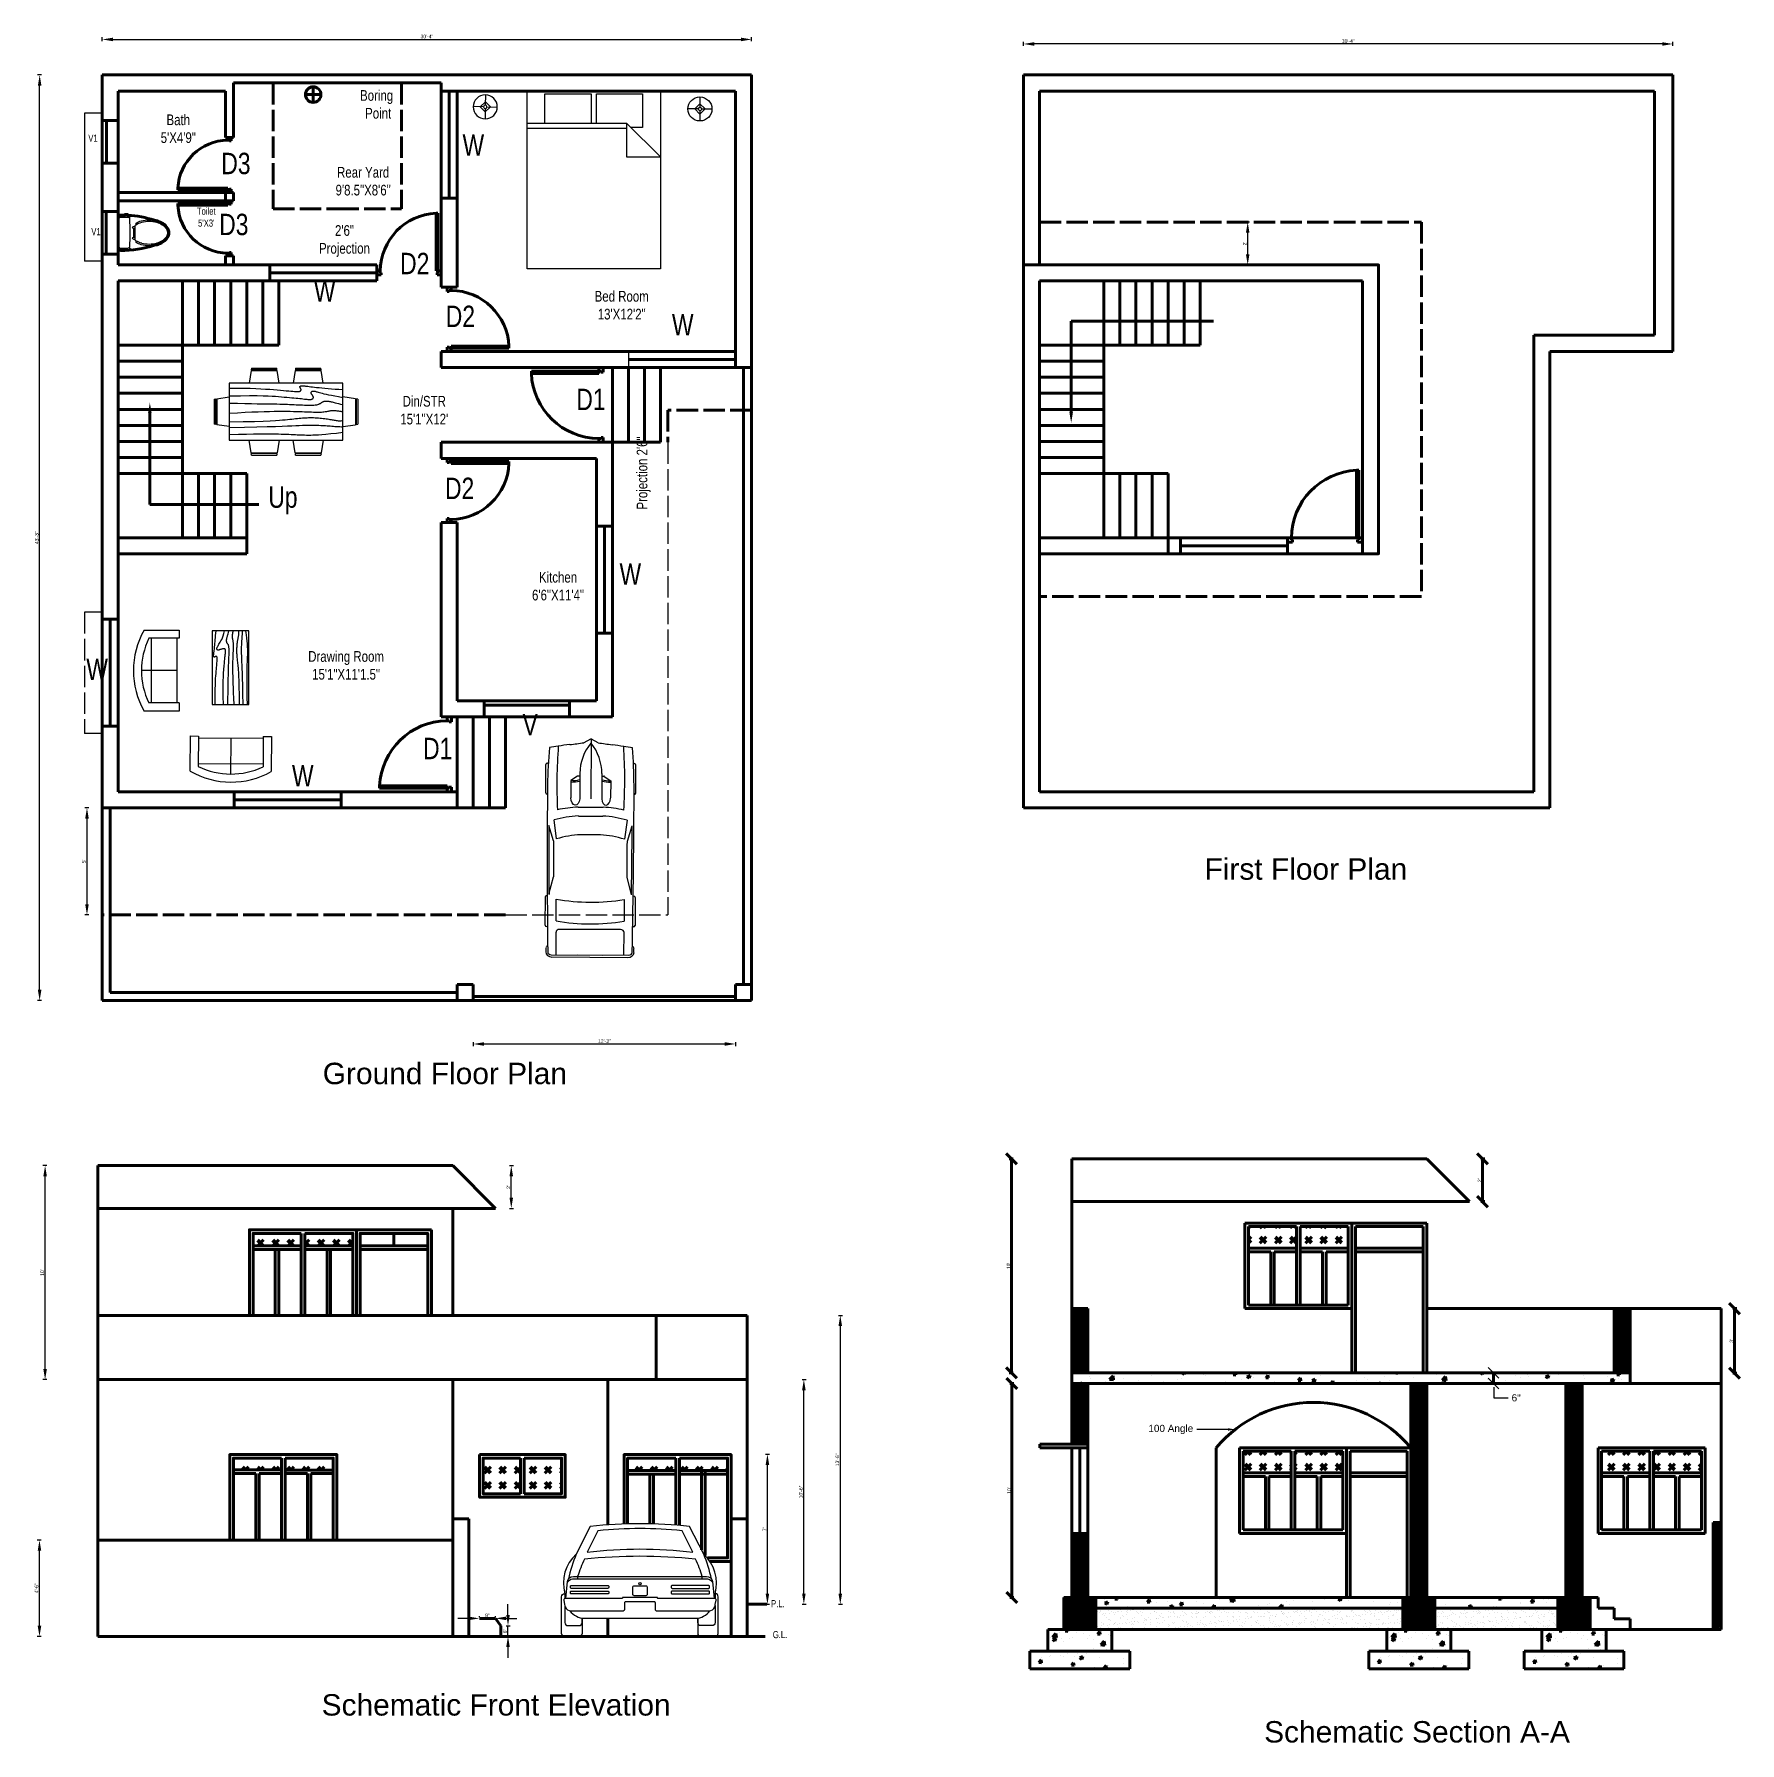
# Model space of a CAD drawing. Header units: inches. Extents: x 934 to 13503, y 40 to 6452.
# Drawn here: x 2901 to 3857, y 3814 to 4772 of the extents above; entities that cross this region are included whole.
import ezdxf

# ---------------------------------------------------------------- set-up
doc = ezdxf.new("R2010")
doc.units = ezdxf.units.IN
doc.linetypes.add('ACAD_ISO02W100', pattern=[15, 12, -3])
for name, color, linetype in [('car', 20, 'Continuous'), ('door', 130, 'Continuous'), ('FURNITURE', 122, 'Continuous'), ('SANITARY', 151, 'Continuous'), ('staircase', 190, 'Continuous'), ('WINDOW', 2, 'Continuous')]:
    doc.layers.add(name, color=color, linetype=linetype)
doc.styles.add('Annotative', font='arial.ttf')
doc.styles.get("Standard").update_dxf_attribs({"font": 'arial.ttf'})
doc.styles.add('YQ_DIM', font='solid1.shx', dxfattribs={"width": 0.8, "bigfont": 'HZDX.SHX'})
doc.dimstyles.new('feet inch', dxfattribs={"dimtxt": 2, "dimasz": 6, "dimexe": 1.25, "dimexo": 0.275, "dimtad": 1, "dimdec": 0, "dimdsep": 46, "dimlunit": 4, "dimtxsty": 'Standard', "dimcen": 2.5, "dimclrd": 2, "dimadec": 0, "dimazin": 0, "dimtfac": 1, "dimtdec": 0, "dimtmove": 0, "dimatfit": 3, "dimldrblk": 'ARCHTICK', "dimfxl": 1, "dimfxlon": 1, "dimarcsym": 0})

msp = doc.modelspace()

# ---------------------------------------------------------------- texts
at = {"layer": 'WINDOW', "color": 0, "lineweight": 80, "attachment_point": 1, "style": 'YQ_DIM'}
for s, insert, char_height in [('\\pxqc;Boring\\P Point', (3083.313, 4740.385), 6), ('\\pxqc;Bath\\P5\'X4\'9"', (2971.554, 4726.728), 6), ('\\pxqc;Rear Yard\\P9\'8.5"X8\'6"', (3069.582, 4697.304), 6), ("\\pxqc;Toilet \\P5'X3'", (2991.278, 4674.482), 4), ('\\pxqc;2\'6"\\PProjection', (3060.304, 4664.654), 6), ('\\pxqc;Bed Room\\P13\'X12\'2"', (3214.822, 4627.756), 6), ('\\pxqc;Din/STR\\P15\'1"X12\'', (3105.878, 4568.908), 6), ('\\pxqc;Kitchen \\P6\'6"X11\'4"', (3179.716, 4470.236), 6), ('\\pxqc;Drawing Room\\P15\'1"X11\'1.5"', (3054.242, 4425.815), 6)]:
    msp.add_mtext(s, dxfattribs=dict(at, insert=insert, char_height=char_height))
at = {"layer": 'WINDOW', "color": 0, "lineweight": 80, "attachment_point": 1}
for s, insert, char_height, width, style in [('V1', (2930.972, 4715.434), 4, 3.6661, 'YQ_DIM'), ('W', (3140.762, 4715.526), 12, 3.6661, 'YQ_DIM'), ('D3', (3005.513, 4705.235), 12, 3.6661, 'YQ_DIM'), ('D3', (3004.332, 4671.041), 12, 3.6661, 'YQ_DIM'), ('V1', (2932.663, 4663.035), 4, 3.6661, 'YQ_DIM'), ('D2', (3105.77, 4649.143), 12, 3.6661, 'YQ_DIM'), ('W', (3057.45, 4633.765), 12, 3.6661, 'YQ_DIM'), ('D2', (3131.361, 4619.513), 12, 3.6661, 'YQ_DIM'), ('W', (3258.141, 4614.795), 12, 3.6661, 'YQ_DIM'), ('D1', (3204.534, 4572.939), 12, 3.6661, 'YQ_DIM'), ('D2', (3130.923, 4523.048), 12, 3.6661, 'YQ_DIM'), ('Up', (3031.867, 4518.162), 12, 3.6661, 'YQ_DIM'), ('W', (3228.776, 4475.004), 12, 3.6661, 'YQ_DIM'), ('W', (2929.857, 4421.51), 12, 3.6661, 'YQ_DIM'), ('V', (3174.384, 4390.585), 12, 3.6661, 'YQ_DIM'), ('D1', (3118.639, 4377.196), 12, 3.6661, 'YQ_DIM'), ('W', (3045.134, 4361.894), 12, 3.6661, 'YQ_DIM'), ('\\pxqc;First Floor Plan', (3530.505, 4309.619), 12, 166.01804, 'Annotative'), ('\\pxqc;Ground Floor Plan', (3047.859, 4194.97), 12, 166.01804, 'Annotative'), ('\\pxqc;Schematic Front Elevation', (3056.144, 3840.922), 12, 206.88185, 'Annotative'), ('\\pxqc;Schematic Section A-A', (3586.258, 3825.808), 12, 179.13482, 'Annotative')]:
    msp.add_mtext(s, dxfattribs=dict(at, insert=insert, char_height=char_height, width=width, style=style))
at = {"layer": 'WINDOW', "color": 0, "lineweight": 80, "insert": (3238.379, 4505.197), "char_height": 6, "attachment_point": 1, "rotation": 90, "style": 'YQ_DIM'}
msp.add_mtext('\\pxqc;Projection 2\'6"', dxfattribs=at)
at = {"layer": 'WINDOW', "color": 0, "lineweight": 80, "char_height": 2, "attachment_point": 5, "rotation": 90}
for s, insert in [("2'", (3710.893, 4129.093)), ("10'", (3446.861, 4081.093)), ("3'", (3852.139, 4039.03)), ("10'", (3447.098, 3955.093))]:
    msp.add_mtext(s, dxfattribs=dict(at, insert=insert))
at = {"layer": 'WINDOW', "color": 0, "lineweight": 80, "char_height": 4}
for s, insert, attachment_point in [('6"', (3728.857, 4009.09), 1), ('100 Angle', (3550.384, 3991.96), 3)]:
    msp.add_mtext(s, dxfattribs=dict(at, insert=insert, attachment_point=attachment_point))
at = {"layer": 'WINDOW', "color": 0, "lineweight": 80, "char_height": 4, "attachment_point": 1, "style": 'YQ_DIM'}
for s, insert in [('\\PP.L.', (3313.733, 3900.344)), ('\\PG.L.', (3314.69, 3883.004))]:
    msp.add_mtext_dynamic_manual_height_columns(s, width=36.23969, gutter_width=1.228, heights=[0], dxfattribs=dict(at, insert=insert))

# ---------------------------------------------------------------- blocks, each defined once
blk = doc.blocks.new('DR_D01')
at = {"lineweight": 80}
for p, q in [((-0.45, 0.93), (-0.42, 0.93)), ((-0.45, 0.03), (-0.45, 0.93)), ((-0.42, 0.03), (-0.42, 0.93)), ((-0.5, 0.03), (-0.42, 0.03)), ((-0.5, 0.03), (-0.5, -0.03)), ((-0.45, 0.03), (-0.45, 0)), ((-0.45, 0), (-0.435, 0)), ((-0.435, 0), (-0.435, -0.03)), ((0.435, 0), (0.435, -0.03)), ((0.45, 0), (0.435, 0)), ((0.45, 0.03), (0.45, 0)), ((0.5, 0.03), (0.45, 0.03)), ((0.5, -0.03), (0.5, 0.03)), ((-0.435, -0.03), (-0.5, -0.03)), ((0.435, -0.03), (0.5, -0.03))]:
    blk.add_line(p, q, dxfattribs=at)
blk.add_arc((-0.46, 0.021), 0.91, 0.5915, 87.4664, dxfattribs=at)
blk = doc.blocks.new('yq_matong_01')
for p, q in [((0, 201), (0, -201)), ((20, 221), (139, 221)), ((216, 91), (238, 91)), ((216, 61), (238, 61)), ((223, 61), (223, -61)), ((238, 104), (238, -104)), ((252, 138), (252, 114)), ((20, -221), (139, -221)), ((97, -221), (97, -226)), ((97, -226), (132, -226)), ((132, -221), (132, -226)), ((216, -61), (238, -61)), ((216, -91), (238, -91)), ((252, -114), (252, -138))]:
    blk.add_line(p, q)
for centre, radius, start, end in [((55, 202), 54.8, 117.322, 181.8992), ((64, -1165), 1417, 71.4068, 91.3856), ((217, 161), 83.2, 95.4963, 139.9324), ((20, 201), 20, 90, 180), ((139, 201), 20, 2.3063, 90), ((-4840, 0), 5003, 357.6937, 2.3063), ((216, 76), 15, 90, 270), ((357, -47), 193, 123.2779, 128.1384), ((407, -123), 283, 105.2088, 123.2779), ((407, -123), 303, 105.2088, 120.5699), ((439, -242), 427, 74.7912, 105.2088), ((439, -242), 407, 74.7912, 105.2088), ((471, -123), 283, 56.7221, 74.7912), ((471, -123), 303, 56.7221, 74.7912), ((521, -47), 193, 32.2565, 56.7221), ((521, -47), 213, 32.2565, 56.7221), ((596, 0), 104, 360, 32.2565), ((596, 0), 124, 360, 32.2565), ((51, -204), 51.4, 175.687, 245.0918), ((20, -201), 20, 180, 270), ((157, -247), 63.1, 159.6834, 188.4939), ((72, -247), 63.1, 352.0944, 20.3166), ((64, 1165), 1417, 272.8967, 288.5932), ((139, -201), 20, 270, 357.6937), ((217, -161), 83.2, 220.0676, 264.5037), ((216, -76), 15, 90, 270), ((357, 47), 193, 231.8616, 236.7221), ((407, 123), 283, 236.7221, 254.7912), ((407, 123), 303, 239.4301, 254.7912), ((439, 242), 427, 254.7912, 285.2088), ((439, 242), 407, 254.7912, 285.2088), ((471, 123), 283, 285.2088, 303.2779), ((471, 123), 303, 285.2088, 303.2779), ((521, 47), 193, 303.2779, 327.7435), ((521, 47), 213, 303.2779, 327.7435), ((596, 0), 104, 327.7435, 360), ((596, 0), 124, 327.7435, 360), ((64, 1165), 1417, 268.6144, 271.2036), ((114, -226), 37, 237.5287, 304.2772)]:
    blk.add_arc(centre, radius, start, end)
blk = doc.blocks.new('*U287')
for p, q in [((21.1, 37.4), (21.1, 36.8)), ((46.6, 38.9), (22.4, 38.9)), ((47.8, 37.4), (47.8, 37.4)), ((70, 31.5), (86.4, 29.4)), ((88, 31.9), (74.8, 35.9)), ((134.3, 35.6), (119.3, 31.8)), ((135.5, 37.1), (135.5, 37.4)), ((136.7, 38.9), (160.9, 38.9)), ((162.1, 37.4), (162.1, 36.8)), ((186.5, -33.5), (186.5, 33.5)), ((188.4, -32.8), (188.4, 32.8)), ((32.3, 11.6), (36.1, 17.2)), ((36.1, 17.2), (50.9, 17.2)), ((138.4, 29.4), (157.2, 29.4)), ((164.5, 26.4), (164.5, -26.4)), ((186.5, 29.4), (167, 29.4)), ((3.3, 6.1), (0.1, 0.4)), ((29.8, 9.5), (51.7, 9.5)), ((32.1, 9.5), (32.1, 11.2)), ((58.9, -10.8), (58.9, 10.8)), ((66.6, -10.5), (66.6, 10.5)), ((82.7, 8.5), (82.7, -8.5)), ((186.5, -10.5), (186.5, 10.5)), ((0, 0), (51.7, 0)), ((0.1, -0.4), (3.3, -6.1)), ((29.8, -9.5), (51.7, -9.5)), ((32.1, -9.5), (32.1, -11.2)), ((32.3, -11.6), (36.1, -17.2)), ((36.1, -17.2), (50.9, -17.2)), ((86.4, -29.4), (70, -31.5)), ((157.2, -29.4), (138.4, -29.4)), ((167, -29.4), (186.5, -29.4)), ((21.1, -37.4), (21.1, -36.8)), ((46.6, -38.9), (22.4, -38.9)), ((47.8, -37.4), (47.8, -37.4)), ((88, -31.9), (74.8, -35.9)), ((134.3, -35.6), (119.3, -31.8)), ((135.5, -37.1), (135.5, -37.4)), ((136.7, -38.9), (160.9, -38.9)), ((162.1, -37.4), (162.1, -36.8))]:
    blk.add_line(p, q)
for centre, major_axis, ratio, start_param, end_param in [((266, -27.5), (0, 313.3), 0.842304, 1.367076, 1.39176), ((37.5, -594), (0, -623.3), 0.842304, 3.096046, 3.200911), ((41.2, -490.9), (0, 528.2), 0.842304, 0.00281, 0.075598), ((22.4, 37.4), (0, -1.48), 0.842304, 3.141593, 4.712389), ((64.5, -10555.6), (0, 10593), 0.842304, -0.013397, 0.002797), ((46.6, 37.4), (0, 1.48), 0.842304, -1.570796, 0), ((135.3, 5.4), (0, 81.8), 0.842304, 1.245306, 1.50788), ((64.5, -10555.6), (0, -10591.5), 0.842304, 3.133765, 3.140441), ((95.8, -3666.4), (0, -3698.2), 0.842304, 3.134049, 3.144098), ((136.7, 37.4), (0, -1.48), 0.842304, 3.141593, 4.712389), ((160.9, 37.4), (0, 1.48), 0.842304, -1.570796, 0), ((180.6, 35.8), (0, 2.22), 0.842304, -0.013017, 1.249894), ((64.5, -10556.4), (0, 10595.3), 0.842304, -0.013397, -0.013017), ((184, 32.8), (0, -5.25), 0.842304, 1.570796, 3.128196), ((184, 33.5), (0, -2.96), 0.842304, 1.570796, 3.128196), ((-204.5, 52.4), (0, -251), 0.842304, 1.385369, 1.434372), ((259.2, -27.5), (0, -305.3), 0.842304, 4.528606, 4.561838), ((13, 17), (0, 27.4), 0.842304, 4.435146, 4.718221), ((14.2, 17), (0, 27.4), 0.842304, 4.435146, 4.718221), ((50.8, 13.3), (6.34, -0.36), 0.603834, -1.395552, 1.581315), ((134.4, 5.4), (0, -89.8), 0.842304, 4.449482, 4.652344), ((149.6, 2.8), (0, -79.6), 0.842304, 4.372215, 4.640744), ((17.1, 0), (0, 147), 0.842304, 4.511394, 4.913384), ((35.9, 0), (0, 147), 0.842304, 4.511394, 4.913384), ((167, 26.4), (0, 2.96), 0.842304, 0, 1.570796), ((0.6, 0), (0, -0.74), 0.842304, 4.131459, 5.293319), ((29.8, -46.7), (0, 56.2), 0.842304, 0, 0.590319), ((32.7, 11.2), (0, 0.74), 0.842304, 0.879714, 1.570796), ((-204.5, -52.4), (0, 251), 0.842304, -1.434372, -1.385369), ((29.8, 46.7), (0, 56.2), 0.842304, 2.551274, 3.141593), ((32.7, -11.2), (0, -0.74), 0.842304, 4.712389, 5.403472), ((13, -17), (0, -27.4), 0.842304, 1.564964, 1.848039), ((14.2, -17), (0, -27.4), 0.842304, 1.564964, 1.848039), ((134.4, -5.4), (0, -89.8), 0.842304, -1.510751, -1.307889), ((135.3, -5.4), (0, -81.8), 0.842304, -1.50788, -1.245306), ((149.6, -2.8), (0, -79.6), 0.842304, -1.499151, -1.230623), ((259.2, 27.5), (0, 305.3), 0.842304, 1.721348, 1.754579), ((266, 27.5), (0, 313.3), 0.842304, 1.749832, 1.774517), ((37.5, 594), (0, -623.3), 0.842304, -0.059319, 0.045547), ((167, -26.4), (0, -2.96), 0.842304, 4.712389, 6.283185), ((41.2, 490.9), (0, -528.2), 0.842304, -0.075598, -0.00281), ((22.4, -37.4), (0, 1.48), 0.842304, 1.570796, 3.141593), ((64.5, 10555.6), (0, 10593), 0.842304, 3.138796, 3.15499), ((46.6, -37.4), (0, -1.48), 0.842304, 0, 1.570796), ((64.5, 10555.6), (0, -10591.5), 0.842304, 0.001152, 0.007828), ((95.8, 3666.4), (0, -3698.2), 0.842304, -0.002505, 0.007544), ((136.7, -37.4), (0, -1.48), 0.842304, -1.570796, 0), ((160.9, -37.4), (0, 1.48), 0.842304, 3.141593, 4.712389), ((180.6, -35.8), (0, -2.22), 0.842304, -1.249894, 0.013017), ((64.5, 10556.4), (0, 10595.3), 0.842304, 3.15461, 3.15499), ((184, -32.8), (0, -5.25), 0.842304, 0.013397, 1.570796), ((184, -33.5), (0, 2.96), 0.842304, 3.15499, 4.712389)]:
    blk.add_ellipse(centre, major_axis=major_axis, ratio=ratio, start_param=start_param, end_param=end_param)
at = {"extrusion": (0, 0, -1)}
blk.add_ellipse((50.8, -13.3), major_axis=(6.34, 0.36), ratio=0.603834, start_param=-1.395552, end_param=1.581315, dxfattribs=at)
blk = doc.blocks.new('Dining Set - 36 x 72 in.')
at = {"linetype": 'Continuous'}
for p, q in [((-22.2343, 26.00059), (-23.4847, 17.99762)), ((-22.2304, 26), (-5.7608, 26)), ((-22, 27.5), (-22.1562, 26.50042)), ((-5.8416, 26.5), (-22.1534, 26.5)), ((-22, 27.5), (-6, 27.5)), ((-5.8437, 26.49966), (-6, 27.5)), ((-4.5152, 17.99762), (-5.7655, 25.99926)), ((5.7657, 26.00059), (4.5153, 17.99762)), ((5.7696, 26), (22.2392, 26)), ((6, 27.5), (5.8438, 26.50042)), ((22.1584, 26.5), (5.8466, 26.5)), ((6, 27.5), (22, 27.5)), ((22.1563, 26.49966), (22, 27.5)), ((23.4848, 17.99762), (22.2345, 25.99926)), ((36, 18), (-36, 18)), ((-36, 18), (-36, -18)), ((36, -18), (36, 18)), ((-45.5, 8), (-44.5004, 8.15617)), ((-45.5, 8), (-45.5, -8)), ((-44.5, -8.15843), (-44.5, 8.15338)), ((-44.0006, 8.23428), (-35.9976, 9.48474)), ((-44, 8.23041), (-44, -8.23915)), ((44.0006, 8.23428), (35.9976, 9.48474)), ((44, 8.23041), (44, -8.23915)), ((44.5, -8.15843), (44.5, 8.15338)), ((45.5, 8), (44.5005, 8.15617)), ((45.5, 8), (45.5, -8)), ((-44.4997, -8.15631), (-45.5, -8)), ((-35.9976, -9.48476), (-43.9993, -8.2345)), ((35.9976, -9.48476), (43.9993, -8.2345)), ((44.4997, -8.15631), (45.5, -8)), ((-36, -18), (36, -18)), ((-22.2343, -26.0006), (-23.4847, -17.99762)), ((-4.5152, -17.99762), (-5.7655, -25.99928)), ((5.7657, -26.0006), (4.5153, -17.99762)), ((23.4848, -17.99762), (22.2345, -25.99928)), ((-22.2304, -26), (-5.7608, -26)), ((-22, -27.5), (-22.1562, -26.50044)), ((-5.8416, -26.5), (-22.1534, -26.5)), ((-22, -27.5), (-6, -27.5)), ((-5.8437, -26.49967), (-6, -27.5)), ((5.7696, -26), (22.2392, -26)), ((6, -27.5), (5.8438, -26.50044)), ((22.1584, -26.5), (5.8466, -26.5)), ((6, -27.5), (22, -27.5)), ((22.1563, -26.49967), (22, -27.5))]:
    blk.add_line(p, q, dxfattribs=at)
for points in [[(-36, 15), (-31.1772, 14.97754), (-26.8079, 14.91406), (-22.8538, 14.81543), (-19.276, 14.6875), (-16.0362, 14.53613), (-13.0957, 14.36718), (-10.4159, 14.18652), (-7.9583, 14), (-5.6904, 13.81315), (-3.6035, 13.63021), (-1.6954, 13.45508), (0.0365, 13.29166), (1.5945, 13.14388), (2.9811, 13.01562), (4.1988, 12.9108), (5.25, 12.83333), (6.1393, 12.78613), (6.8802, 12.76823), (7.4883, 12.77767), (7.9792, 12.8125), (8.3685, 12.87077), (8.6719, 12.95052), (8.9049, 13.0498), (9.0833, 13.16666), (9.2205, 13.29899), (9.3216, 13.44401), (9.3895, 13.59879), (9.4271, 13.76041), (9.4373, 13.92594), (9.4232, 14.09245), (9.3875, 14.257), (9.3333, 14.41666), (9.2638, 14.56917), (9.1836, 14.71484), (9.0975, 14.85465), (9.0104, 14.98958), (8.9272, 15.1206), (8.8529, 15.2487), (8.7922, 15.37483), (8.75, 15.5), (8.7305, 15.62467), (8.7344, 15.74739), (8.7617, 15.86621), (8.8125, 15.97916), (8.8867, 16.08431), (8.9844, 16.17968), (9.1055, 16.26334), (9.25, 16.33333), (9.4189, 16.38802), (9.6172, 16.42708), (9.8506, 16.45052), (10.125, 16.45833), (10.4463, 16.45052), (10.8203, 16.42708), (11.2529, 16.38802), (11.75, 16.33333), (12.3184, 16.26318), (12.9694, 16.17838), (13.7151, 16.07991), (14.5677, 15.96875), (15.5395, 15.84586), (16.6426, 15.71224), (17.8893, 15.56884), (19.2917, 15.41666), (20.859, 15.25667), (22.5879, 15.08984), (24.4721, 14.91715), (26.5052, 14.73958), (28.6809, 14.5581), (30.9929, 14.3737), (33.4347, 14.18733), (36, 14)], [(-36, 10), (-28.9766, 10.14274), (-23.1725, 10.20442), (-18.4241, 10.19775), (-14.5677, 10.13541), (-11.4399, 10.03011), (-8.877, 9.89453), (-6.7154, 9.74137), (-4.7917, 9.58333), (-2.9698, 9.43082), (-1.2246, 9.28515), (0.4415, 9.14534), (2.026, 9.01041), (3.5266, 8.87939), (4.9408, 8.7513), (6.266, 8.62516), (7.5, 8.5), (8.6411, 8.37549), (9.6914, 8.2539), (10.6538, 8.13818), (11.5312, 8.03125), (12.3267, 7.93603), (13.043, 7.85547), (13.6831, 7.79248), (14.25, 7.75), (14.7471, 7.7303), (15.1797, 7.73307), (15.5537, 7.75732), (15.875, 7.80208), (16.1494, 7.86637), (16.3828, 7.94922), (16.5811, 8.04964), (16.75, 8.16666), (16.8944, 8.29915), (17.0143, 8.44531), (17.1089, 8.60319), (17.1771, 8.77083), (17.218, 8.94629), (17.2305, 9.1276), (17.2137, 9.31282), (17.1667, 9.5), (17.0895, 9.6875), (16.987, 9.875), (16.8649, 10.0625), (16.7292, 10.25), (16.5856, 10.4375), (16.4401, 10.625), (16.2985, 10.8125), (16.1667, 11), (16.05, 11.18733), (15.9518, 11.3737), (15.8752, 11.5581), (15.8229, 11.73958), (15.798, 11.91715), (15.8034, 12.08984), (15.842, 12.25667), (15.9167, 12.41666), (16.0295, 12.56836), (16.1784, 12.70833), (16.3605, 12.83268), (16.5729, 12.9375), (16.8127, 13.01888), (17.0768, 13.07291), (17.3625, 13.0957), (17.6667, 13.08333), (17.9894, 13.03312), (18.3418, 12.94726), (18.7382, 12.82918), (19.1927, 12.68229), (19.7195, 12.51001), (20.3327, 12.31575), (21.0465, 12.10294), (21.875, 11.875), (22.8357, 11.63354), (23.959, 11.37304), (25.2786, 11.08618), (26.8282, 10.76562), (28.6414, 10.40405), (30.752, 9.99414), (33.1936, 9.52856), (36, 9)], [(-36, 5.5), (-30.7157, 5.3348), (-26.069, 5.20963), (-21.9946, 5.11767), (-18.4271, 5.05208), (-15.3009, 5.00602), (-12.5508, 4.97265), (-10.1112, 4.94515), (-7.9167, 4.91666), (-5.909, 4.88167), (-4.0586, 4.83984), (-2.3429, 4.79215), (-0.7396, 4.73958), (0.7739, 4.6831), (2.22, 4.6237), (3.6213, 4.56233), (5, 4.5), (6.373, 4.43782), (7.7344, 4.3776), (9.0723, 4.32129), (10.375, 4.27083), (11.6309, 4.22819), (12.8281, 4.19531), (13.9551, 4.17415), (15, 4.16666), (15.954, 4.17448), (16.819, 4.19791), (17.6001, 4.23698), (18.3021, 4.29166), (18.9299, 4.36198), (19.4883, 4.44791), (19.9823, 4.54948), (20.4167, 4.66666), (20.7969, 4.79899), (21.1302, 4.94401), (21.4245, 5.09879), (21.6875, 5.26041), (21.9271, 5.42594), (22.1511, 5.59245), (22.3672, 5.757), (22.5834, 5.91666), (22.8065, 6.06868), (23.0404, 6.21093), (23.2879, 6.34147), (23.5521, 6.45833), (23.8358, 6.55957), (24.142, 6.64323), (24.4735, 6.70735), (24.8334, 6.75), (25.2235, 6.76969), (25.642, 6.76692), (26.0858, 6.74267), (26.5521, 6.69791), (27.0379, 6.63362), (27.5404, 6.55078), (28.0565, 6.45036), (28.5834, 6.33333), (29.1242, 6.19987), (29.7071, 6.04687), (30.3661, 5.87044), (31.1354, 5.66666), (32.0493, 5.43164), (33.142, 5.16146), (34.4475, 4.85221), (36, 4.5)], [(-36, -1), (-30.7915, -0.6591), (-26.0195, -0.38216), (-21.6519, -0.16284), (-17.6563, 0.00521), (-14.0005, 0.12833), (-10.6523, 0.21289), (-7.5796, 0.26522), (-4.75, 0.29166), (-2.134, 0.29793), (0.2878, 0.28711), (2.5317, 0.26163), (4.6146, 0.22396), (6.5529, 0.17651), (8.3633, 0.12174), (10.0623, 0.06209), (11.6667, 0), (13.1899, -0.06201), (14.6341, -0.1211), (15.9982, -0.17432), (17.2813, -0.21875), (18.4823, -0.25147), (19.6003, -0.26953), (20.6343, -0.27002), (21.5834, -0.25), (22.4481, -0.20768), (23.2357, -0.14584), (23.9549, -0.06836), (24.6146, 0.02083), (25.2235, 0.11784), (25.7904, 0.21875), (26.3241, 0.31966), (26.8334, 0.41666), (27.3265, 0.50618), (27.8099, 0.58593), (28.2894, 0.65397), (28.7709, 0.70833), (29.2601, 0.74707), (29.763, 0.76823), (30.2855, 0.76985), (30.8334, 0.75), (31.4088, 0.70784), (31.9994, 0.64713), (32.589, 0.57275), (33.1615, 0.48958), (33.7008, 0.4025), (34.1908, 0.3164), (34.6153, 0.23616), (34.9584, 0.16666), (35.2099, 0.11165), (35.3848, 0.07031), (35.504, 0.04069), (35.5886, 0.02083), (35.6594, 0.00879), (35.7377, 0.0026), (35.8442, 0.00032), (36, 0)], [(-36, -6.5), (-27.1843, -6.31267), (-20.084, -6.1263), (-14.469, -5.9419), (-10.1094, -5.76042), (-6.7752, -5.58285), (-4.2363, -5.41016), (-2.2629, -5.24333), (-0.625, -5.08334), (0.8708, -4.93099), (2.2715, -4.78646), (3.5872, -4.64974), (4.8281, -4.52084), (6.0046, -4.39974), (7.127, -4.28646), (8.2053, -4.18099), (9.25, -4.08334), (10.2705, -3.99382), (11.2734, -3.91407), (12.2647, -3.84603), (13.25, -3.79167), (14.2354, -3.75293), (15.2266, -3.73177), (16.2295, -3.73015), (17.25, -3.75), (18.2912, -3.79248), (19.3451, -3.85547), (20.4009, -3.93604), (21.4479, -4.03125), (22.4754, -4.13819), (23.4727, -4.25391), (24.4289, -4.37549), (25.3334, -4.5), (26.1785, -4.62492), (26.9694, -4.74935), (27.7145, -4.87281), (28.4219, -4.99479), (29.1, -5.11483), (29.7572, -5.23242), (30.4016, -5.34709), (31.0417, -5.45834), (31.6837, -5.56437), (32.3262, -5.65821), (32.9658, -5.73153), (33.599, -5.77604), (34.2224, -5.78345), (34.8327, -5.74545), (35.4264, -5.65373), (36, -5.5)], [(-36, -10), (-26.4022, -9.81299), (-18.4675, -9.62891), (-11.9839, -9.45069), (-6.7396, -9.28125), (-2.5226, -9.12354), (0.8789, -8.98047), (3.6769, -8.85498), (6.0833, -8.75), (8.2767, -8.66765), (10.3021, -8.60677), (12.1712, -8.56543), (13.8958, -8.54167), (15.4876, -8.53353), (16.9583, -8.53907), (18.3197, -8.55632), (19.5834, -8.58334), (20.7616, -8.61841), (21.8685, -8.66081), (22.9188, -8.71004), (23.9271, -8.76563), (24.9081, -8.82707), (25.8763, -8.89388), (26.8465, -8.96558), (27.8334, -9.04167), (28.8474, -9.12118), (29.8828, -9.20117), (30.93, -9.27824), (31.9792, -9.34896), (33.0205, -9.40991), (34.0443, -9.45768), (35.0407, -9.48885), (36, -9.5)], [(-36, -14.5), (-30.0881, -14.33513), (-25.0332, -14.21224), (-20.7312, -14.12647), (-17.0781, -14.07292), (-13.97, -14.04671), (-11.3027, -14.04297), (-8.9724, -14.05681), (-6.875, -14.08334), (-4.9224, -14.11833), (-3.0905, -14.16016), (-1.3709, -14.20785), (0.2448, -14.26042), (1.7647, -14.3169), (3.1973, -14.3763), (4.5507, -14.43767), (5.8333, -14.5), (7.0554, -14.5621), (8.235, -14.62175), (9.3922, -14.67652), (10.5469, -14.72396), (11.7192, -14.76164), (12.929, -14.78711), (14.1965, -14.79794), (15.5417, -14.79167), (16.9933, -14.76424), (18.6152, -14.70508), (20.4804, -14.60197), (22.6615, -14.44271), (25.2312, -14.21509), (28.2624, -13.9069), (31.8277, -13.50594), (36, -13)]]:
    blk.add_lwpolyline(points, dxfattribs=at)
blk = doc.blocks.new('Sofa - Roundback Loveseat 5 ft.')
at = {"linetype": 'Continuous'}
for p, q in [((-24, -33.99998), (-24, -11.46958)), ((0, -32.44198), (0, -5.99998)), ((24.00004, -33.99998), (24.00004, -11.46958)), ((-23.9998, -13.38178), (23.99986, -13.38178)), ((-24, -32.44198), (24.00004, -32.44198))]:
    blk.add_line(p, q, dxfattribs=at)
for points in [[(-24, -33.99998), (-30, -33.99998), (-30, -7.99998)], [(30.00004, -7.99998), (30.00004, -33.99998), (24.00004, -33.99998)]]:
    blk.add_lwpolyline(points, dxfattribs=at)
for centre, radius, start, end in [((0, -60.24998), 60.24998, 60.13715, 119.8628), ((0, -61.38438), 55.38444, 64.32083, 115.6792)]:
    blk.add_arc(centre, radius, start, end, dxfattribs=at)
blk = doc.blocks.new('Table - Rectangular Woodgrain 60 x 30 in.')
at = {"linetype": 'Continuous'}
for p, q in [((0, 0), (0, -30)), ((60, 0), (0, 0)), ((60, -30), (60, 0)), ((0, -30), (60, -30))]:
    blk.add_line(p, q, dxfattribs=at)
for points in [[(0, -2.4), (4.8155, -2.418), (9.0302, -2.4688), (12.709, -2.5477), (15.9167, -2.65), (18.7181, -2.7711), (21.1781, -2.9063), (23.3616, -3.0508), (25.3333, -3.2), (27.1477, -3.3495), (28.8172, -3.4958), (30.3437, -3.636), (31.7291, -3.7667), (32.9756, -3.8849), (34.0849, -3.9875), (35.059, -4.0714), (35.9, -4.1334), (36.6114, -4.1711), (37.2041, -4.1854), (37.6906, -4.1779), (38.0833, -4.15), (38.3948, -4.1034), (38.6375, -4.0396), (38.8239, -3.9602), (38.9666, -3.8667), (39.0764, -3.7608), (39.1573, -3.6448), (39.2116, -3.521), (39.2416, -3.3917), (39.2498, -3.2593), (39.2385, -3.1261), (39.21, -2.9944), (39.1666, -2.8667), (39.111, -2.7447), (39.0468, -2.6281), (38.978, -2.5163), (38.9083, -2.4083), (38.8418, -2.3035), (38.7823, -2.201), (38.7337, -2.1001), (38.7, -2), (38.6844, -1.9003), (38.6875, -1.8021), (38.7094, -1.707), (38.75, -1.6167), (38.8094, -1.5326), (38.8875, -1.4563), (38.9844, -1.3893), (39.1, -1.3333), (39.2351, -1.2896), (39.3937, -1.2583), (39.5804, -1.2396), (39.8, -1.2333), (40.057, -1.2396), (40.3562, -1.2583), (40.7023, -1.2896), (41.1, -1.3333), (41.5547, -1.3895), (42.0755, -1.4573), (42.6721, -1.5361), (43.3542, -1.625), (44.1316, -1.7233), (45.014, -1.8302), (46.0114, -1.9449), (47.1333, -2.0667), (48.3862, -2.1947), (49.7625, -2.3281), (51.2513, -2.4663), (52.8416, -2.6083), (54.5226, -2.7535), (56.2833, -2.9011), (58.1127, -3.0501), (60, -3.2)], [(0, -9.2), (6.5759, -9.0858), (11.9385, -9.0365), (16.2527, -9.0418), (19.6833, -9.0917), (22.3952, -9.1759), (24.5531, -9.2844), (26.322, -9.4069), (27.8666, -9.5333), (29.3241, -9.6553), (30.7203, -9.7719), (32.0532, -9.8837), (33.3208, -9.9917), (34.5213, -10.0965), (35.6526, -10.199), (36.7128, -10.2999), (37.7, -10.4), (38.6129, -10.4996), (39.4531, -10.5969), (40.223, -10.6895), (40.925, -10.775), (41.5613, -10.8512), (42.1344, -10.9156), (42.6465, -10.966), (43.1, -11), (43.4976, -11.0158), (43.8437, -11.0136), (44.143, -10.9942), (44.4, -10.9583), (44.6195, -10.9069), (44.8062, -10.8406), (44.9648, -10.7603), (45.1, -10.6667), (45.2155, -10.5598), (45.3114, -10.4365), (45.3871, -10.2929), (45.4416, -10.125), (45.4743, -9.929), (45.4844, -9.7011), (45.4709, -9.4371), (45.4333, -9.1333), (45.3716, -8.7883), (45.2896, -8.4104), (45.1919, -8.0107), (45.0833, -7.6), (44.9685, -7.1893), (44.8521, -6.7896), (44.7388, -6.4117), (44.6333, -6.0667), (44.54, -5.7628), (44.4614, -5.4979), (44.4001, -5.2675), (44.3583, -5.0667), (44.3384, -4.8909), (44.3427, -4.7354), (44.3736, -4.5956), (44.4333, -4.4667), (44.5236, -4.3453), (44.6427, -4.2333), (44.7884, -4.1339), (44.9583, -4.05), (45.1501, -3.9849), (45.3614, -3.9417), (45.59, -3.9234), (45.8333, -3.9333), (46.0915, -3.9749), (46.3734, -4.0531), (46.6906, -4.1736), (47.0542, -4.3417), (47.4756, -4.5629), (47.9661, -4.8427), (48.5372, -5.1866), (49.2, -5.6), (49.9676, -6.0844), (50.8594, -6.625), (51.8965, -7.2031), (53.1, -7.8), (54.491, -8.3969), (56.0906, -8.975), (57.9199, -9.5156), (60, -10)], [(0, -12.8), (5.1847, -12.9322), (9.6213, -13.0323), (13.3963, -13.1059), (16.5958, -13.1583), (19.3063, -13.1952), (21.614, -13.2219), (23.6054, -13.2439), (25.3666, -13.2667), (26.9728, -13.2947), (28.4531, -13.3281), (29.8256, -13.3663), (31.1083, -13.4083), (32.3191, -13.4535), (33.476, -13.501), (34.597, -13.5501), (35.7, -13.6), (36.7984, -13.6497), (37.8875, -13.6979), (38.9578, -13.743), (40, -13.7833), (41.0047, -13.8174), (41.9625, -13.8438), (42.864, -13.8607), (43.7, -13.8667), (44.4631, -13.8604), (45.1552, -13.8417), (45.7801, -13.8104), (46.3416, -13.7667), (46.8439, -13.7104), (47.2906, -13.6417), (47.6858, -13.5604), (48.0333, -13.4667), (48.3375, -13.3608), (48.6042, -13.2448), (48.8396, -13.121), (49.05, -12.9917), (49.2417, -12.8593), (49.4208, -12.7261), (49.5937, -12.5944), (49.7667, -12.4667), (49.9452, -12.3451), (50.1323, -12.2313), (50.3303, -12.1268), (50.5416, -12.0333), (50.7686, -11.9524), (51.0135, -11.8854), (51.2788, -11.8341), (51.5666, -11.8), (51.8785, -11.7843), (52.2116, -11.7865), (52.562, -11.8059), (52.926, -11.8417), (53.2998, -11.8931), (53.6795, -11.9594), (54.0614, -12.0397), (54.4416, -12.1333), (54.8223, -12.2401), (55.2293, -12.3625), (55.6942, -12.5037), (56.2489, -12.6667), (56.9251, -12.8547), (57.7545, -13.0708), (58.7689, -13.3182), (60, -13.6)], [(0, -18), (5.124, -17.7273), (9.6609, -17.5057), (13.6705, -17.3303), (17.2125, -17.1958), (20.3467, -17.0973), (23.1328, -17.0297), (25.6307, -16.9878), (27.9, -16.9667), (29.9928, -16.9617), (31.9302, -16.9703), (33.7254, -16.9907), (35.3917, -17.0208), (36.9423, -17.0588), (38.3906, -17.1026), (39.7499, -17.1503), (41.0333, -17.2), (42.2519, -17.2496), (43.4073, -17.2969), (44.4986, -17.3395), (45.525, -17.375), (46.4858, -17.4012), (47.3802, -17.4156), (48.2074, -17.416), (48.9667, -17.4), (49.6583, -17.3662), (50.2872, -17.3167), (50.8595, -17.2547), (51.3812, -17.1833), (51.8584, -17.1057), (52.2971, -17.025), (52.7034, -16.9443), (53.0833, -16.8667), (53.443, -16.7951), (53.789, -16.7313), (54.128, -16.6768), (54.4666, -16.6334), (54.8115, -16.6024), (55.1693, -16.5854), (55.5465, -16.5841), (55.95, -16.6), (56.3828, -16.6337), (56.8346, -16.6823), (57.2915, -16.7418), (57.7396, -16.8084), (58.165, -16.878), (58.5539, -16.9469), (58.8924, -17.0111), (59.1666, -17.0667), (59.3679, -17.1107), (59.5078, -17.1438), (59.6032, -17.1675), (59.6708, -17.1833), (59.7275, -17.193), (59.7901, -17.1979), (59.8753, -17.1998), (60, -17.2)], [(0, -22.4), (8.0098, -22.2501), (14.4094, -22.1011), (19.4168, -21.9535), (23.25, -21.8083), (26.1269, -21.6663), (28.2656, -21.5281), (29.884, -21.3947), (31.2, -21.2667), (32.3967, -21.1448), (33.5172, -21.0292), (34.5697, -20.9198), (35.5625, -20.8167), (36.5037, -20.7198), (37.4015, -20.6292), (38.2642, -20.5448), (39.1, -20.4667), (39.9164, -20.3951), (40.7187, -20.3313), (41.5117, -20.2768), (42.3, -20.2333), (43.0883, -20.2024), (43.8812, -20.1854), (44.6836, -20.1841), (45.5, -20.2), (46.3328, -20.234), (47.1747, -20.2844), (48.0163, -20.3488), (48.8479, -20.425), (49.66, -20.5106), (50.4429, -20.6031), (51.1872, -20.7004), (51.8833, -20.8), (52.5246, -20.8999), (53.1166, -20.9995), (53.6681, -21.0983), (54.1875, -21.1958), (54.6834, -21.2919), (55.1646, -21.3859), (55.6394, -21.4777), (56.1167, -21.5667), (56.6028, -21.6515), (57.0961, -21.7266), (57.5929, -21.7852), (58.0896, -21.8208), (58.5823, -21.8268), (59.0674, -21.7964), (59.5412, -21.723), (60, -21.6)], [(0, -25.2), (8.6355, -25.0504), (15.7026, -24.9031), (21.4049, -24.7606), (25.9458, -24.625), (29.529, -24.4988), (32.3578, -24.3844), (34.6359, -24.284), (36.5667, -24.2), (38.3213, -24.1341), (39.9417, -24.0854), (41.437, -24.0523), (42.8167, -24.0333), (44.0901, -24.0268), (45.2667, -24.0313), (46.3557, -24.0451), (47.3667, -24.0667), (48.309, -24.0947), (49.1928, -24.1287), (50.0284, -24.168), (50.826, -24.2125), (51.5959, -24.2617), (52.3483, -24.3151), (53.0935, -24.3725), (53.8417, -24.4334), (54.6009, -24.497), (55.3699, -24.561), (56.1454, -24.6226), (56.9239, -24.6792), (57.7021, -24.7279), (58.4764, -24.7662), (59.2435, -24.7911), (60, -24.8)], [(0, -28.8), (5.6867, -28.6681), (10.45, -28.5698), (14.407, -28.5012), (17.675, -28.4584), (20.3711, -28.4374), (22.6125, -28.4344), (24.5164, -28.4455), (26.2, -28.4667), (27.762, -28.4947), (29.2276, -28.5281), (30.6033, -28.5663), (31.8958, -28.6084), (33.1118, -28.6535), (34.2578, -28.7011), (35.3405, -28.7501), (36.3666, -28.8), (37.3443, -28.8497), (38.288, -28.8974), (39.2137, -28.9412), (40.1375, -28.9792), (41.0753, -29.0093), (42.0432, -29.0297), (43.0572, -29.0384), (44.1333, -29.0333), (45.2936, -29.0114), (46.5843, -28.9641), (48.0579, -28.8816), (49.7666, -28.7542), (51.7629, -28.5721), (54.0989, -28.3255), (56.8272, -28.0048), (60, -27.6)]]:
    blk.add_lwpolyline(points, dxfattribs=at)
blk = doc.blocks.new('Bed - Queen')
at = {"linetype": 'Continuous'}
for p, q in [((0, -80.00003), (0, 0)), ((0, 0), (59.99999, 0)), ((59.99999, 0), (59.99999, -80.00003)), ((7.99999, -1.2), (28.79998, -1.2)), ((7.99999, -14.4), (7.99999, -1.2)), ((28.79998, -1.2), (28.79998, -14.4)), ((31.19999, -1.2), (51.99999, -1.2)), ((31.19999, -14.4), (31.19999, -1.2)), ((51.99999, -1.2), (51.99999, -16.4)), ((0, -14.4), (44.8, -14.4)), ((59.99999, -29.6), (44.8, -14.4)), ((44.8, -14.4), (44.8, -29.6)), ((44.8, -16.8), (0, -16.8)), ((51.99999, -16.4), (46.79936, -16.4)), ((44.8, -29.6), (59.99999, -29.6)), ((59.99999, -80.00003), (0, -80.00003))]:
    blk.add_line(p, q, dxfattribs=at)
blk = doc.blocks.new('Lamp - Table')
at = {"linetype": 'Continuous'}
for p, q in [((-1, 0), (-7, 0)), ((0, 3), (-3, 0)), ((-3, 0), (0, -3)), ((0, 7), (0, 1)), ((3, 0), (0, 3)), ((0, -3), (3, 0)), ((1, 0), (7, 0)), ((0, -1), (0, -7))]:
    blk.add_line(p, q, dxfattribs=at)
for radius in [7, 1]:
    blk.add_circle((0, 0), radius, dxfattribs=at)
blk = doc.blocks.new('*D349')
at = {"layer": 'Defpoints', "color": 0, "lineweight": 80, "transparency": 16777216}
for p in [(3302.79, 4768.78), (2938.79, 4748.87), (3302.79, 4748.87)]:
    blk.add_point(p, dxfattribs=at)
at = {"layer": 'WINDOW', "color": 0, "lineweight": -2, "transparency": 16777216}
for p, q in [((2938.79, 4767.78), (2938.79, 4770.03)), ((3302.79, 4767.78), (3302.79, 4770.03))]:
    blk.add_line(p, q, dxfattribs=at)
at = {"layer": 'WINDOW', "color": 2, "lineweight": -2, "transparency": 16777216}
blk.add_line((2944.79, 4768.78), (3296.79, 4768.78), dxfattribs=at)
at = {"layer": 'WINDOW', "color": 2, "lineweight": 80, "transparency": 16777216}
for points in [[(2944.79, 4769.78), (2944.79, 4767.78), (2938.79, 4768.78)], [(3296.79, 4769.78), (3296.79, 4767.78), (3302.79, 4768.78)]]:
    blk.add_solid(points, dxfattribs=at)
at = {"layer": 'WINDOW', "color": 0, "lineweight": 80, "transparency": 16777216, "insert": (3120.79, 4770.43), "char_height": 2, "attachment_point": 5}
blk.add_mtext('30\'-4"', dxfattribs=at)
blk = doc.blocks.new('_ArchTick')
at = {"color": 0, "linetype": 'ByBlock', "lineweight": 80, "const_width": 0.15}
blk.add_lwpolyline([(-0.5, -0.5), (0.5, 0.5)], dxfattribs=at)
blk = doc.blocks.new('*D350')
at = {"layer": 'Defpoints', "color": 0, "lineweight": 80, "transparency": 16777216}
for p in [(2903.7, 4748.87), (2938.79, 4748.87), (2938.79, 4229.87)]:
    blk.add_point(p, dxfattribs=at)
at = {"layer": 'WINDOW', "color": 0, "lineweight": -2, "transparency": 16777216}
for p, q in [((2904.7, 4748.87), (2902.45, 4748.87)), ((2904.7, 4229.87), (2902.45, 4229.87))]:
    blk.add_line(p, q, dxfattribs=at)
at = {"layer": 'WINDOW', "color": 2, "lineweight": -2, "transparency": 16777216}
blk.add_line((2903.7, 4235.87), (2903.7, 4742.87), dxfattribs=at)
at = {"layer": 'WINDOW', "color": 2, "lineweight": 80, "transparency": 16777216}
for points in [[(2902.7, 4742.87), (2904.7, 4742.87), (2903.7, 4748.87)], [(2902.7, 4235.87), (2904.7, 4235.87), (2903.7, 4229.87)]]:
    blk.add_solid(points, dxfattribs=at)
at = {"layer": 'WINDOW', "color": 0, "lineweight": 80, "transparency": 16777216, "insert": (2902.06, 4489.37), "char_height": 2, "attachment_point": 5, "rotation": 90}
blk.add_mtext('43\'-3"', dxfattribs=at)
blk = doc.blocks.new('*D351')
at = {"layer": 'Defpoints', "color": 0, "lineweight": 80, "transparency": 16777216}
for p in [(2938.79, 4337.87), (2930.22, 4277.87), (2938.79, 4277.87)]:
    blk.add_point(p, dxfattribs=at)
at = {"layer": 'WINDOW', "color": 0, "lineweight": -2, "transparency": 16777216}
for p, q in [((2931.22, 4337.87), (2928.97, 4337.87)), ((2931.22, 4277.87), (2928.97, 4277.87))]:
    blk.add_line(p, q, dxfattribs=at)
at = {"layer": 'WINDOW', "color": 2, "lineweight": -2, "transparency": 16777216}
blk.add_line((2930.22, 4331.87), (2930.22, 4283.87), dxfattribs=at)
at = {"layer": 'WINDOW', "color": 2, "lineweight": 80, "transparency": 16777216}
for points in [[(2929.22, 4331.87), (2931.22, 4331.87), (2930.22, 4337.87)], [(2929.22, 4283.87), (2931.22, 4283.87), (2930.22, 4277.87)]]:
    blk.add_solid(points, dxfattribs=at)
at = {"layer": 'WINDOW', "color": 0, "lineweight": 80, "transparency": 16777216, "insert": (2928.58, 4307.87), "char_height": 2, "attachment_point": 5, "rotation": 90}
blk.add_mtext("5'", dxfattribs=at)
blk = doc.blocks.new('*D352')
at = {"layer": 'Defpoints', "color": 0, "lineweight": 80, "transparency": 16777216}
for p in [(3146.79, 4229.87), (3293.79, 4229.87), (3293.79, 4205.5)]:
    blk.add_point(p, dxfattribs=at)
at = {"layer": 'WINDOW', "color": 0, "lineweight": -2, "transparency": 16777216}
for p, q in [((3146.79, 4206.5), (3146.79, 4204.25)), ((3293.79, 4206.5), (3293.79, 4204.25))]:
    blk.add_line(p, q, dxfattribs=at)
at = {"layer": 'WINDOW', "color": 2, "lineweight": -2, "transparency": 16777216}
blk.add_line((3152.79, 4205.5), (3287.79, 4205.5), dxfattribs=at)
at = {"layer": 'WINDOW', "color": 2, "lineweight": 80, "transparency": 16777216}
for points in [[(3152.79, 4206.5), (3152.79, 4204.5), (3146.79, 4205.5)], [(3287.79, 4206.5), (3287.79, 4204.5), (3293.79, 4205.5)]]:
    blk.add_solid(points, dxfattribs=at)
at = {"layer": 'WINDOW', "color": 0, "lineweight": 80, "transparency": 16777216, "insert": (3220.29, 4207.14), "char_height": 2, "attachment_point": 5}
blk.add_mtext('12\'-3"', dxfattribs=at)
blk = doc.blocks.new('*D353')
at = {"color": 0, "lineweight": -2, "transparency": 16777216}
for p, q in [((3581.91, 4666.37), (3579.66, 4666.37)), ((3581.91, 4642.37), (3579.66, 4642.37))]:
    blk.add_line(p, q, dxfattribs=at)
at = {"color": 2, "lineweight": -2, "transparency": 16777216}
blk.add_line((3580.91, 4648.37), (3580.91, 4660.37), dxfattribs=at)
at = {"color": 2, "lineweight": 80, "transparency": 16777216}
for points in [[(3579.91, 4660.37), (3581.91, 4660.37), (3580.91, 4666.37)], [(3579.91, 4648.37), (3581.91, 4648.37), (3580.91, 4642.37)]]:
    blk.add_solid(points, dxfattribs=at)
at = {"layer": 'Defpoints', "color": 0, "lineweight": 80, "transparency": 16777216}
for p in [(3580.91, 4666.37), (3654.28, 4666.37), (3654.28, 4642.37)]:
    blk.add_point(p, dxfattribs=at)
at = {"color": 0, "lineweight": 80, "transparency": 16777216, "insert": (3579.29, 4654.37), "char_height": 2, "attachment_point": 5, "rotation": 90}
blk.add_mtext("2'", dxfattribs=at)
blk = doc.blocks.new('*D354')
at = {"color": 0, "lineweight": -2, "transparency": 16777216}
for p, q in [((3455.28, 4765.24), (3455.28, 4767.49)), ((3819.28, 4765.24), (3819.28, 4767.49))]:
    blk.add_line(p, q, dxfattribs=at)
at = {"color": 2, "lineweight": -2, "transparency": 16777216}
blk.add_line((3813.28, 4766.24), (3461.28, 4766.24), dxfattribs=at)
at = {"color": 2, "lineweight": 80, "transparency": 16777216}
for points in [[(3461.28, 4767.24), (3461.28, 4765.24), (3455.28, 4766.24)], [(3813.28, 4767.24), (3813.28, 4765.24), (3819.28, 4766.24)]]:
    blk.add_solid(points, dxfattribs=at)
at = {"layer": 'Defpoints', "color": 0, "lineweight": 80, "transparency": 16777216}
for p in [(3455.28, 4766.24), (3455.28, 4748.87), (3819.28, 4748.87)]:
    blk.add_point(p, dxfattribs=at)
at = {"color": 0, "lineweight": 80, "transparency": 16777216, "insert": (3637.28, 4767.88), "char_height": 2, "attachment_point": 5}
blk.add_mtext('30\'-4"', dxfattribs=at)
blk = doc.blocks.new('*U355')
for p, q in [((-24.66, 54.68), (-31.66, 40.93)), ((31.66, 40.93), (24.66, 54.68)), ((-30.95, 37.96), (-30.95, 37.96)), ((-37.32, 21.22), (-36.82, 18.83)), ((36.82, 18.83), (37.31, 21.2)), ((-27.55, 9), (27.55, 9))]:
    blk.add_line(p, q)
for points in [[(-20.92, 52.5), (-26.31, 41.89), (-26.31, 41.89, -0.059427), (26.31, 41.89), (20.92, 52.5, 0.05217)], [(-7.5, 16.83, -0.414214), (-7, 17.33), (7, 17.33, -0.414214), (7.5, 16.83), (7.5, 13.67, 0.414214), (8.5, 12.67), (34.29, 12.67, 0.322734), (37.1, 14.69, 0.029256), (37.41, 15.83), (37.84, 17.94, 0.475639), (37.12, 18.83), (9, 18.83, -0.414214), (8.75, 19.08, 0.414214), (8.5, 19.33), (-8.5, 19.33, 0.414214), (-8.75, 19.08, -0.414214), (-9, 18.83), (-37.12, 18.83, 0.475639), (-37.84, 17.94), (-37.41, 15.83, 0.029158), (-37.1, 14.7, 0.322842), (-34.29, 12.67), (-8.5, 12.67, 0.414214), (-7.5, 13.67)], [(-34.12, 25.29), (-15.92, 25.29, -0.414214), (-15.55, 24.92), (-15.55, 24.24, -0.414214), (-15.92, 23.87), (-34.12, 23.87, -0.414214), (-34.49, 24.24), (-34.49, 24.92, -0.414214)], [(-34.12, 22.54), (-15.92, 22.54, -0.414214), (-15.55, 22.17), (-15.55, 21.49, -0.414214), (-15.92, 21.12), (-34.12, 21.12, -0.414214), (-34.49, 21.49), (-34.49, 22.17, -0.414214)], [(-2.82, 25.12), (2.9, 25.12, -0.414214), (3.64, 24.38), (3.64, 20.97, -0.414214), (2.9, 20.23), (-2.82, 20.23, -0.414214), (-3.56, 20.97), (-3.56, 24.38, -0.414214)], [(34.12, 25.29), (15.92, 25.29, 0.414214), (15.55, 24.92), (15.55, 24.24, 0.414214), (15.92, 23.87), (34.12, 23.87, 0.414214), (34.49, 24.24), (34.49, 24.92, 0.414214)], [(34.12, 22.54), (15.92, 22.54, 0.414214), (15.55, 22.17), (15.55, 21.49, 0.414214), (15.92, 21.12), (34.12, 21.12, 0.414214), (34.49, 21.49), (34.49, 22.17, 0.414214)]]:
    blk.add_lwpolyline(points, format="xyb", close=True)
for points in [[(30.95, 28.64), (30.95, 29.82, 0.037308), (27.62, 38.34, 0.052989), (-27.62, 38.34, 0.037308), (-30.95, 29.82), (-30.95, 28.64)], [(-36.82, 18.83), (-35.99, 27.2, -0.380946), (-33.05, 29.82), (33.04, 29.82, -0.380474), (35.98, 27.2), (36.82, 18.83)], [(-36.02, 26.89), (-35.02, 27.89, -0.184023), (-33.05, 28.64), (33.05, 28.64, -0.184023), (35.02, 27.89), (36.02, 26.89)], [(-28.73, 9.08), (-28.73, 1.48, -0.414214), (-30.21, 0), (-37.44, 0, -0.414214), (-38.92, 1.48), (-38.92, 19.74, -0.414214), (-37.44, 21.22), (-37.32, 21.22)], [(28.67, 9.07), (28.67, 1.48, 0.414214), (30.15, 0), (37.38, 0, 0.414214), (38.86, 1.48), (38.86, 19.74, 0.414214), (37.38, 21.22), (37.32, 21.22)], [(-37.32, 15.44), (-37.32, 6.85, 0.414214), (-35.84, 5.37), (-30.21, 5.37, 0.414214), (-28.73, 6.85), (-28.73, 9.08)], [(37.32, 15.44), (37.32, 6.85, -0.414214), (35.84, 5.37), (30.21, 5.37, -0.414214), (28.73, 6.85), (28.73, 9.08)]]:
    blk.add_lwpolyline(points, format="xyb")
for points in [[(-37.32, 21.22), (-37.32, 18.8)], [(37.32, 21.22), (37.32, 18.8)]]:
    blk.add_lwpolyline(points)
blk.add_circle((0, 26.18), 0.596)
for centre, radius, start, end in [((0, -181.13), 237.1, 84.03003, 95.96997), ((-18.4, 26.45), 19.63, 132.48354, 195.46582), ((30.86, 14.66), 67.81, 157.21243, 168.23657), ((18.26, 26.38), 19.77, 344.85949, 47.35975), ((-31.75, 14.41), 68.72, 11.82698, 22.66251), ((-27.55, 17.88), 8.88, 215.57759, 270.00275), ((27.55, 17.88), 8.88, 270.00275, 324.39991)]:
    blk.add_arc(centre, radius, start, end)
blk = doc.blocks.new('*D356')
at = {"layer": 'Defpoints', "color": 0, "lineweight": 80, "transparency": 16777216}
for p in [(3300.3, 3975.49), (3311.67, 3975.49), (3300.3, 3891.31)]:
    blk.add_point(p, dxfattribs=at)
at = {"layer": 'WINDOW', "color": 0, "lineweight": -2, "transparency": 16777216}
for p, q in [((3310.67, 3975.49), (3312.92, 3975.49)), ((3310.67, 3891.31), (3312.92, 3891.31))]:
    blk.add_line(p, q, dxfattribs=at)
at = {"layer": 'WINDOW', "color": 2, "lineweight": -2, "transparency": 16777216}
blk.add_line((3311.67, 3897.31), (3311.67, 3969.49), dxfattribs=at)
at = {"layer": 'WINDOW', "color": 2, "lineweight": 80, "transparency": 16777216}
for points in [[(3310.67, 3969.49), (3312.67, 3969.49), (3311.67, 3975.49)], [(3310.67, 3897.31), (3312.67, 3897.31), (3311.67, 3891.31)]]:
    blk.add_solid(points, dxfattribs=at)
at = {"layer": 'WINDOW', "color": 0, "lineweight": 80, "transparency": 16777216, "insert": (3310.05, 3933.4), "char_height": 2, "attachment_point": 5, "rotation": 90}
blk.add_mtext("7'", dxfattribs=at)
blk = doc.blocks.new('*D357')
at = {"layer": 'Defpoints', "color": 0, "lineweight": 80, "transparency": 16777216}
for p in [(3300.3, 4017.31), (3332.1, 4017.31), (3300.3, 3891.31)]:
    blk.add_point(p, dxfattribs=at)
at = {"layer": 'WINDOW', "color": 0, "lineweight": -2, "transparency": 16777216}
for p, q in [((3331.1, 4017.31), (3333.35, 4017.31)), ((3331.1, 3891.31), (3333.35, 3891.31))]:
    blk.add_line(p, q, dxfattribs=at)
at = {"layer": 'WINDOW', "color": 2, "lineweight": -2, "transparency": 16777216}
blk.add_line((3332.1, 3897.31), (3332.1, 4011.31), dxfattribs=at)
at = {"layer": 'WINDOW', "color": 2, "lineweight": 80, "transparency": 16777216}
for points in [[(3331.1, 4011.31), (3333.1, 4011.31), (3332.1, 4017.31)], [(3331.1, 3897.31), (3333.1, 3897.31), (3332.1, 3891.31)]]:
    blk.add_solid(points, dxfattribs=at)
at = {"layer": 'WINDOW', "color": 0, "lineweight": 80, "transparency": 16777216, "insert": (3330.46, 3954.31), "char_height": 2, "attachment_point": 5, "rotation": 90}
blk.add_mtext('10\'-6"', dxfattribs=at)
blk = doc.blocks.new('*D358')
at = {"layer": 'Defpoints', "color": 0, "lineweight": 80, "transparency": 16777216}
for p in [(3300.3, 4053.31), (3300.3, 3891.31), (3352.52, 3891.31)]:
    blk.add_point(p, dxfattribs=at)
at = {"layer": 'WINDOW', "color": 0, "lineweight": -2, "transparency": 16777216}
for p, q in [((3351.52, 4053.31), (3353.77, 4053.31)), ((3351.52, 3891.31), (3353.77, 3891.31))]:
    blk.add_line(p, q, dxfattribs=at)
at = {"layer": 'WINDOW', "color": 2, "lineweight": -2, "transparency": 16777216}
blk.add_line((3352.52, 4047.31), (3352.52, 3897.31), dxfattribs=at)
at = {"layer": 'WINDOW', "color": 2, "lineweight": 80, "transparency": 16777216}
for points in [[(3351.52, 4047.31), (3353.52, 4047.31), (3352.52, 4053.31)], [(3351.52, 3897.31), (3353.52, 3897.31), (3352.52, 3891.31)]]:
    blk.add_solid(points, dxfattribs=at)
at = {"layer": 'WINDOW', "color": 0, "lineweight": 80, "transparency": 16777216, "insert": (3350.87, 3972.31), "char_height": 2, "attachment_point": 5, "rotation": 90}
blk.add_mtext('13\'-6"', dxfattribs=at)
blk = doc.blocks.new('*D359')
at = {"layer": 'Defpoints', "color": 0, "lineweight": 80, "transparency": 16777216}
for p in [(3135.3, 4137.31), (3168.08, 4137.31), (3135.3, 4113.31)]:
    blk.add_point(p, dxfattribs=at)
at = {"layer": 'WINDOW', "color": 0, "lineweight": -2, "transparency": 16777216}
for p, q in [((3167.08, 4137.31), (3169.33, 4137.31)), ((3167.08, 4113.31), (3169.33, 4113.31))]:
    blk.add_line(p, q, dxfattribs=at)
at = {"layer": 'WINDOW', "color": 2, "lineweight": -2, "transparency": 16777216}
blk.add_line((3168.08, 4119.31), (3168.08, 4131.31), dxfattribs=at)
at = {"layer": 'WINDOW', "color": 2, "lineweight": 80, "transparency": 16777216}
for points in [[(3167.08, 4131.31), (3169.08, 4131.31), (3168.08, 4137.31)], [(3167.08, 4119.31), (3169.08, 4119.31), (3168.08, 4113.31)]]:
    blk.add_solid(points, dxfattribs=at)
at = {"layer": 'WINDOW', "color": 0, "lineweight": 80, "transparency": 16777216, "insert": (3166.45, 4125.31), "char_height": 2, "attachment_point": 5, "rotation": 90}
blk.add_mtext("2'", dxfattribs=at)
blk = doc.blocks.new('*D360')
at = {"layer": 'Defpoints', "color": 0, "lineweight": 80, "transparency": 16777216}
for p in [(2903.59, 3927.31), (2936.3, 3927.31), (2936.3, 3873.31)]:
    blk.add_point(p, dxfattribs=at)
at = {"layer": 'WINDOW', "color": 0, "lineweight": -2, "transparency": 16777216}
for p, q in [((2904.59, 3927.31), (2902.34, 3927.31)), ((2904.59, 3873.31), (2902.34, 3873.31))]:
    blk.add_line(p, q, dxfattribs=at)
at = {"layer": 'WINDOW', "color": 2, "lineweight": -2, "transparency": 16777216}
blk.add_line((2903.59, 3879.31), (2903.59, 3921.31), dxfattribs=at)
at = {"layer": 'WINDOW', "color": 2, "lineweight": 80, "transparency": 16777216}
for points in [[(2902.59, 3921.31), (2904.59, 3921.31), (2903.59, 3927.31)], [(2902.59, 3879.31), (2904.59, 3879.31), (2903.59, 3873.31)]]:
    blk.add_solid(points, dxfattribs=at)
at = {"layer": 'WINDOW', "color": 0, "lineweight": 80, "transparency": 16777216, "insert": (2901.94, 3900.31), "char_height": 2, "attachment_point": 5, "rotation": 90}
blk.add_mtext('4\'-6"', dxfattribs=at)
blk = doc.blocks.new('*D361')
at = {"layer": 'Defpoints', "color": 0, "lineweight": 80, "transparency": 16777216}
for p in [(2906.76, 4137.31), (2936.3, 4137.31), (2936.3, 4017.31)]:
    blk.add_point(p, dxfattribs=at)
at = {"layer": 'WINDOW', "color": 0, "lineweight": -2, "transparency": 16777216}
for p, q in [((2907.76, 4137.31), (2905.51, 4137.31)), ((2907.76, 4017.31), (2905.51, 4017.31))]:
    blk.add_line(p, q, dxfattribs=at)
at = {"layer": 'WINDOW', "color": 2, "lineweight": -2, "transparency": 16777216}
blk.add_line((2906.76, 4023.31), (2906.76, 4131.31), dxfattribs=at)
at = {"layer": 'WINDOW', "color": 2, "lineweight": 80, "transparency": 16777216}
for points in [[(2905.76, 4131.31), (2907.76, 4131.31), (2906.76, 4137.31)], [(2905.76, 4023.31), (2907.76, 4023.31), (2906.76, 4017.31)]]:
    blk.add_solid(points, dxfattribs=at)
at = {"layer": 'WINDOW', "color": 0, "lineweight": 80, "transparency": 16777216, "insert": (2905.11, 4077.31), "char_height": 2, "attachment_point": 5, "rotation": 90}
blk.add_mtext("10'", dxfattribs=at)
blk = doc.blocks.new('*D364')
at = {"layer": 'Defpoints', "color": 0, "lineweight": 80, "transparency": 16777216}
for p in [(3150.21, 3883.42), (3150.21, 3883.28, 5.91), (3159.21, 3883.28, 5.91)]:
    blk.add_point(p, dxfattribs=at)
at = {"layer": 'WINDOW', "color": 2, "lineweight": -2, "transparency": 16777216}
for p, q in [((3144.21, 3883.42), (3138.21, 3883.42)), ((3159.21, 3883.42), (3150.21, 3883.42)), ((3165.21, 3883.42), (3171.21, 3883.42))]:
    blk.add_line(p, q, dxfattribs=at)
at = {"layer": 'WINDOW', "color": 0, "lineweight": -2, "transparency": 16777216}
for p, q in [((3150.21, 3884.16), (3150.21, 3884.67)), ((3159.21, 3884.16), (3159.21, 3884.67))]:
    blk.add_line(p, q, dxfattribs=at)
at = {"layer": 'WINDOW', "color": 2, "lineweight": 80, "transparency": 16777216}
for points in [[(3144.21, 3884.42), (3144.21, 3882.42), (3150.21, 3883.42)], [(3165.21, 3884.42), (3165.21, 3882.42), (3159.21, 3883.42)]]:
    blk.add_solid(points, dxfattribs=at)
at = {"layer": 'WINDOW', "color": 0, "lineweight": 80, "transparency": 16777216, "insert": (3154.71, 3885.07), "char_height": 2, "attachment_point": 5}
blk.add_mtext('9"', dxfattribs=at)
blk = doc.blocks.new('*D365')
at = {"layer": 'Defpoints', "color": 0, "lineweight": 80, "transparency": 16777216}
for p in [(3162.3, 3879.31), (3162.3, 3873.31), (3166.24, 3879.31)]:
    blk.add_point(p, dxfattribs=at)
at = {"layer": 'WINDOW', "color": 2, "lineweight": -2, "transparency": 16777216}
for p, q in [((3166.24, 3885.31), (3166.24, 3891.31)), ((3166.24, 3873.31), (3166.24, 3879.31)), ((3166.24, 3867.31), (3166.24, 3861.31))]:
    blk.add_line(p, q, dxfattribs=at)
at = {"layer": 'WINDOW', "color": 0, "lineweight": -2, "transparency": 16777216}
for p, q in [((3165.24, 3879.31), (3167.49, 3879.31)), ((3165.24, 3873.31), (3167.49, 3873.31))]:
    blk.add_line(p, q, dxfattribs=at)
at = {"layer": 'WINDOW', "color": 2, "lineweight": 80, "transparency": 16777216}
for points in [[(3165.24, 3885.31), (3167.24, 3885.31), (3166.24, 3879.31)], [(3165.24, 3867.31), (3167.24, 3867.31), (3166.24, 3873.31)]]:
    blk.add_solid(points, dxfattribs=at)
at = {"layer": 'WINDOW', "color": 0, "lineweight": 80, "transparency": 16777216, "insert": (3164.6, 3876.31), "char_height": 2, "attachment_point": 5, "rotation": 90}
blk.add_mtext('6"', dxfattribs=at)
blk = doc.blocks.new('_Oblique')
at = {"color": 0, "linetype": 'ByBlock', "lineweight": -2}
blk.add_line((-0.5, -0.5), (0.5, 0.5), dxfattribs=at)

# ---------------------------------------------------------------- dimensions: what is measured, and where the dimension line sits
at = {"color": 0, "lineweight": 80}
dim = msp.add_linear_dim(base=(3455.277, 4766.236), p1=(3819.277, 4748.873), p2=(3455.277, 4748.873), dimstyle='feet inch', dxfattribs=at)
dim.commit()
dim.dimension.update_dxf_attribs({"geometry": '*D354', "text_midpoint": (3637.277, 4767.883)})
dim = msp.add_linear_dim(base=(3580.914, 4666.373), p1=(3654.277, 4642.373), p2=(3654.277, 4666.373), angle=90, dimstyle='feet inch', dxfattribs=at)
dim.commit()
dim.dimension.update_dxf_attribs({"geometry": '*D353', "text_midpoint": (3579.285, 4654.373)})
at = {"layer": 'WINDOW', "color": 0, "lineweight": 80}
for base, p1, p2, picture, middle in [((3302.794, 4768.781), (2938.794, 4748.873), (3302.794, 4748.873), '*D349', (3120.794, 4770.428)), ((3293.794, 4205.496), (3146.794, 4229.873), (3293.794, 4229.873), '*D352', (3220.294, 4207.143)), ((3150.212, 3883.424, 5.913), (3159.212, 3883.278, 11.826), (3150.212, 3883.278, 11.826), '*D364', (3154.712, 3885.07, 5.913))]:
    dim = msp.add_linear_dim(base=base, p1=p1, p2=p2, dimstyle='feet inch', dxfattribs=at)
    dim.commit()
    dim.dimension.update_dxf_attribs({"geometry": picture, "text_midpoint": middle})
for base, p1, p2, picture, middle in [((2903.705, 4748.873), (2938.794, 4229.873), (2938.794, 4748.873), '*D350', (2902.058, 4489.373)), ((2930.224, 4277.873), (2938.794, 4337.873), (2938.794, 4277.873), '*D351', (2928.582, 4307.873)), ((2906.756, 4137.308), (2936.299, 4017.308), (2936.299, 4137.308), '*D361', (2905.109, 4077.308)), ((3168.079, 4137.308), (3135.299, 4113.308), (3135.299, 4137.308), '*D359', (3166.45, 4125.308)), ((3352.517, 3891.308), (3300.299, 4053.308), (3300.299, 3891.308), '*D358', (3350.87, 3972.308)), ((3332.105, 4017.308), (3300.299, 3891.308), (3300.299, 4017.308), '*D357', (3330.459, 3954.308)), ((3311.67, 3975.493), (3300.299, 3891.308), (3300.299, 3975.493), '*D356', (3310.045, 3933.4)), ((2903.589, 3927.308), (2936.299, 3873.308), (2936.299, 3927.308), '*D360', (2901.943, 3900.308)), ((3166.242, 3879.308), (3162.299, 3873.308), (3162.299, 3879.308), '*D365', (3164.596, 3876.308))]:
    dim = msp.add_linear_dim(base=base, p1=p1, p2=p2, angle=90, dimstyle='feet inch', dxfattribs=at)
    dim.commit()
    dim.dimension.update_dxf_attribs({"geometry": picture, "text_midpoint": middle})

# ---------------------------------------------------------------- linework, layer by layer
at = {"lineweight": 80}
for p, q in [((3302.794, 4748.873), (2938.794, 4748.873)), ((2938.794, 4748.873), (2938.794, 4229.873)), ((2938.794, 4748.873), (2938.794, 4229.873)), ((3302.794, 4748.873), (2938.794, 4748.873)), ((3302.794, 4748.873), (2938.794, 4748.873)), ((2938.794, 4748.873), (2938.794, 4229.873)), ((2938.794, 4748.873), (2938.794, 4229.873)), ((3302.794, 4748.873), (2938.794, 4748.873)), ((3302.794, 4748.873), (2938.794, 4748.873)), ((2938.794, 4748.873), (2938.794, 4229.873)), ((2938.794, 4748.873), (2938.794, 4229.873)), ((3302.794, 4748.873), (2938.794, 4748.873)), ((3302.794, 4748.873), (2938.794, 4748.873)), ((2938.794, 4748.873), (2938.794, 4229.873)), ((2938.794, 4748.873), (2938.794, 4229.873)), ((3302.794, 4748.873), (2938.794, 4748.873)), ((3012.294, 4744.373), (3012.294, 4713.873)), ((3128.794, 4744.373), (3012.294, 4744.373)), ((3012.294, 4744.373), (3012.294, 4713.873)), ((3128.794, 4744.373), (3012.294, 4744.373)), ((3128.794, 4744.373), (3012.294, 4744.373)), ((3012.294, 4744.373), (3012.294, 4713.873)), ((3012.294, 4744.373), (3012.294, 4713.873)), ((3128.794, 4744.373), (3012.294, 4744.373)), ((3128.794, 4744.373), (3012.294, 4744.373)), ((3012.294, 4744.373), (3012.294, 4713.873)), ((3012.294, 4744.373), (3012.294, 4713.873)), ((3128.794, 4744.373), (3012.294, 4744.373)), ((3128.794, 4744.373), (3012.294, 4744.373)), ((3012.294, 4744.373), (3012.294, 4713.873)), ((3012.294, 4744.373), (3012.294, 4713.873)), ((3128.794, 4744.373), (3012.294, 4744.373)), ((3128.794, 4744.373), (3128.794, 4629.873)), ((3128.794, 4744.373), (3128.794, 4629.873)), ((3128.794, 4744.373), (3128.794, 4629.873)), ((3128.794, 4744.373), (3128.794, 4629.873)), ((3128.794, 4744.373), (3128.794, 4629.873)), ((3128.794, 4744.373), (3128.794, 4629.873)), ((3128.794, 4744.373), (3128.794, 4629.873)), ((3128.794, 4744.373), (3128.794, 4629.873)), ((3302.794, 4229.873), (3302.794, 4748.873)), ((3302.794, 4229.873), (3302.794, 4748.873)), ((3302.794, 4229.873), (3302.794, 4748.873)), ((3302.794, 4229.873), (3302.794, 4748.873)), ((3302.794, 4229.873), (3302.794, 4748.873)), ((3302.794, 4229.873), (3302.794, 4748.873)), ((3302.794, 4229.873), (3302.794, 4748.873)), ((3302.794, 4229.873), (3302.794, 4748.873)), ((3819.277, 4748.873), (3455.277, 4748.873)), ((3455.277, 4748.873), (3455.277, 4337.873)), ((3819.277, 4593.873), (3819.277, 4748.873)), ((2947.794, 4739.873), (2947.794, 4642.373)), ((3007.794, 4739.873), (2947.794, 4739.873)), ((2947.794, 4739.873), (2947.794, 4682.873)), ((2947.794, 4739.873), (2947.794, 4682.873)), ((2947.794, 4739.873), (2947.794, 4642.373)), ((3007.794, 4739.873), (2947.794, 4739.873)), ((3007.794, 4739.873), (2947.794, 4739.873)), ((2947.794, 4739.873), (2947.794, 4642.373)), ((2947.794, 4739.873), (2947.794, 4682.873)), ((2947.794, 4739.873), (2947.794, 4682.873)), ((2947.794, 4739.873), (2947.794, 4642.373)), ((3007.794, 4739.873), (2947.794, 4739.873)), ((3007.794, 4739.873), (2947.794, 4739.873)), ((2947.794, 4739.873), (2947.794, 4642.373)), ((2947.794, 4739.873), (2947.794, 4682.873)), ((2947.794, 4739.873), (2947.794, 4682.873)), ((2947.794, 4739.873), (2947.794, 4642.373)), ((3007.794, 4739.873), (2947.794, 4739.873)), ((3007.794, 4739.873), (2947.794, 4739.873)), ((2947.794, 4739.873), (2947.794, 4642.373)), ((2947.794, 4739.873), (2947.794, 4682.873)), ((2947.794, 4739.873), (2947.794, 4682.873)), ((2947.794, 4739.873), (2947.794, 4642.373)), ((3007.794, 4739.873), (2947.794, 4739.873)), ((3007.794, 4739.873), (3007.794, 4713.873)), ((3007.794, 4739.873), (3007.794, 4713.873)), ((3007.794, 4739.873), (3007.794, 4713.873)), ((3007.794, 4739.873), (3007.794, 4713.873)), ((3007.794, 4739.873), (3007.794, 4713.873)), ((3007.794, 4739.873), (3007.794, 4713.873)), ((3007.794, 4739.873), (3007.794, 4713.873)), ((3007.794, 4739.873), (3007.794, 4713.873)), ((3293.794, 4739.873), (3137.794, 4739.873)), ((3137.794, 4739.873), (3137.794, 4629.873)), ((3137.794, 4739.873), (3137.794, 4629.873)), ((3293.794, 4739.873), (3137.794, 4739.873)), ((3293.794, 4739.873), (3137.794, 4739.873)), ((3137.794, 4739.873), (3137.794, 4629.873)), ((3137.794, 4739.873), (3137.794, 4629.873)), ((3293.794, 4739.873), (3137.794, 4739.873)), ((3293.794, 4739.873), (3137.794, 4739.873)), ((3137.794, 4739.873), (3137.794, 4629.873)), ((3137.794, 4739.873), (3137.794, 4629.873)), ((3293.794, 4739.873), (3137.794, 4739.873)), ((3293.794, 4739.873), (3137.794, 4739.873)), ((3137.794, 4739.873), (3137.794, 4629.873)), ((3137.794, 4739.873), (3137.794, 4629.873)), ((3293.794, 4739.873), (3137.794, 4739.873)), ((3293.794, 4739.873), (3293.794, 4593.873)), ((3293.794, 4739.873), (3293.794, 4593.873)), ((3293.794, 4739.873), (3293.794, 4593.873)), ((3293.794, 4739.873), (3293.794, 4593.873)), ((3293.794, 4739.873), (3293.794, 4593.873)), ((3293.794, 4739.873), (3293.794, 4593.873)), ((3293.794, 4739.873), (3293.794, 4593.873)), ((3293.794, 4739.873), (3293.794, 4593.873)), ((3464.277, 4739.873), (3464.277, 4642.373)), ((3808.876, 4739.873), (3464.277, 4739.873)), ((3808.876, 4602.873), (3808.876, 4739.873)), ((3007.794, 4713.873), (3012.294, 4713.873)), ((3007.794, 4713.873), (3012.294, 4713.873)), ((3007.794, 4713.873), (3012.294, 4713.873)), ((3007.794, 4713.873), (3012.294, 4713.873)), ((3007.794, 4713.873), (3012.294, 4713.873)), ((3007.794, 4713.873), (3012.294, 4713.873)), ((3007.794, 4713.873), (3012.294, 4713.873)), ((3007.794, 4713.873), (3012.294, 4713.873)), ((3007.794, 4682.873), (2947.794, 4682.873)), ((3007.794, 4682.873), (2947.794, 4682.873)), ((3007.794, 4682.873), (2947.794, 4682.873)), ((3007.794, 4682.873), (2947.794, 4682.873)), ((3007.794, 4682.873), (2947.794, 4682.873)), ((3007.794, 4682.873), (2947.794, 4682.873)), ((3007.794, 4682.873), (2947.794, 4682.873)), ((3007.794, 4682.873), (2947.794, 4682.873)), ((3007.794, 4678.373), (2947.794, 4678.373)), ((2947.794, 4678.373), (2947.794, 4642.373)), ((2947.794, 4678.373), (2947.794, 4642.373)), ((3007.794, 4678.373), (2947.794, 4678.373)), ((3007.794, 4678.373), (2947.794, 4678.373)), ((2947.794, 4678.373), (2947.794, 4642.373)), ((2947.794, 4678.373), (2947.794, 4642.373)), ((3007.794, 4678.373), (2947.794, 4678.373)), ((3007.794, 4678.373), (2947.794, 4678.373)), ((2947.794, 4678.373), (2947.794, 4642.373)), ((2947.794, 4678.373), (2947.794, 4642.373)), ((3007.794, 4678.373), (2947.794, 4678.373)), ((3007.794, 4678.373), (2947.794, 4678.373)), ((2947.794, 4678.373), (2947.794, 4642.373)), ((2947.794, 4678.373), (2947.794, 4642.373)), ((3007.794, 4678.373), (2947.794, 4678.373)), ((3007.794, 4682.873), (3012.294, 4682.873)), ((3007.794, 4678.373), (3007.794, 4682.873)), ((3007.794, 4678.373), (3007.794, 4682.873)), ((3007.794, 4682.873), (3012.294, 4682.873)), ((3007.794, 4682.873), (3012.294, 4682.873)), ((3007.794, 4678.373), (3007.794, 4682.873)), ((3007.794, 4678.373), (3007.794, 4682.873)), ((3007.794, 4682.873), (3012.294, 4682.873)), ((3007.794, 4682.873), (3012.294, 4682.873)), ((3007.794, 4678.373), (3007.794, 4682.873)), ((3007.794, 4678.373), (3007.794, 4682.873)), ((3007.794, 4682.873), (3012.294, 4682.873)), ((3007.794, 4682.873), (3012.294, 4682.873)), ((3007.794, 4678.373), (3007.794, 4682.873)), ((3007.794, 4678.373), (3007.794, 4682.873)), ((3007.794, 4682.873), (3012.294, 4682.873)), ((3007.794, 4678.373), (3012.294, 4678.373)), ((3007.794, 4678.373), (3012.294, 4678.373)), ((3007.794, 4678.373), (3012.294, 4678.373)), ((3007.794, 4678.373), (3012.294, 4678.373)), ((3007.794, 4678.373), (3012.294, 4678.373)), ((3007.794, 4678.373), (3012.294, 4678.373)), ((3007.794, 4678.373), (3012.294, 4678.373)), ((3007.794, 4678.373), (3012.294, 4678.373)), ((3012.294, 4682.873), (3012.294, 4678.373)), ((3012.294, 4682.873), (3012.294, 4678.373)), ((3012.294, 4682.873), (3012.294, 4678.373)), ((3012.294, 4682.873), (3012.294, 4678.373)), ((3012.294, 4682.873), (3012.294, 4678.373)), ((3012.294, 4682.873), (3012.294, 4678.373)), ((3012.294, 4682.873), (3012.294, 4678.373)), ((3012.294, 4682.873), (3012.294, 4678.373)), ((3007.794, 4647.373), (3007.794, 4642.373)), ((3007.794, 4647.373), (3012.294, 4647.373)), ((3007.794, 4647.373), (3012.294, 4647.373)), ((3007.794, 4647.373), (3007.794, 4642.373)), ((3007.794, 4647.373), (3007.794, 4642.373)), ((3007.794, 4647.373), (3012.294, 4647.373)), ((3007.794, 4647.373), (3012.294, 4647.373)), ((3007.794, 4647.373), (3007.794, 4642.373)), ((3007.794, 4647.373), (3007.794, 4642.373)), ((3007.794, 4647.373), (3012.294, 4647.373)), ((3007.794, 4647.373), (3012.294, 4647.373)), ((3007.794, 4647.373), (3007.794, 4642.373)), ((3007.794, 4647.373), (3007.794, 4642.373)), ((3007.794, 4647.373), (3012.294, 4647.373)), ((3007.794, 4647.373), (3012.294, 4647.373)), ((3007.794, 4647.373), (3007.794, 4642.373)), ((3012.294, 4647.373), (3012.294, 4642.373)), ((3012.294, 4647.373), (3012.294, 4642.373)), ((3012.294, 4647.373), (3012.294, 4642.373)), ((3012.294, 4647.373), (3012.294, 4642.373)), ((3012.294, 4647.373), (3012.294, 4642.373)), ((3012.294, 4647.373), (3012.294, 4642.373)), ((3012.294, 4647.373), (3012.294, 4642.373)), ((3012.294, 4647.373), (3012.294, 4642.373)), ((3092.794, 4642.373), (2947.794, 4642.373)), ((3092.794, 4642.373), (2947.794, 4642.373)), ((3092.794, 4642.373), (2947.794, 4642.373)), ((3092.794, 4642.373), (2947.794, 4642.373)), ((3092.794, 4642.373), (2947.794, 4642.373)), ((3092.794, 4642.373), (2947.794, 4642.373)), ((3092.794, 4642.373), (2947.794, 4642.373)), ((3092.794, 4642.373), (2947.794, 4642.373)), ((3032.794, 4642.373), (3032.794, 4633.373)), ((3032.794, 4642.373), (3032.794, 4633.373)), ((3032.794, 4642.373), (3032.794, 4633.373)), ((3032.794, 4642.373), (3032.794, 4633.373)), ((3032.794, 4642.373), (3032.794, 4633.373)), ((3032.794, 4642.373), (3032.794, 4633.373)), ((3032.794, 4642.373), (3032.794, 4633.373)), ((3032.794, 4637.873), (3092.794, 4637.873)), ((3032.794, 4637.873), (3092.794, 4637.873)), ((3032.794, 4637.873), (3092.794, 4637.873)), ((3032.794, 4637.873), (3092.794, 4637.873)), ((3032.794, 4637.873), (3092.794, 4637.873)), ((3032.794, 4637.873), (3092.794, 4637.873)), ((3032.794, 4637.873), (3092.794, 4637.873)), ((3092.794, 4642.373), (3092.794, 4633.373)), ((3092.794, 4642.373), (3092.794, 4633.373)), ((3092.794, 4642.373), (3092.794, 4633.373)), ((3092.794, 4642.373), (3092.794, 4633.373)), ((3092.794, 4642.373), (3092.794, 4633.373)), ((3092.794, 4642.373), (3092.794, 4633.373)), ((3092.794, 4642.373), (3092.794, 4633.373)), ((3128.794, 4642.373), (3128.794, 4633.373)), ((3128.794, 4642.373), (3128.794, 4633.373)), ((3128.794, 4642.373), (3128.794, 4633.373)), ((3128.794, 4642.373), (3128.794, 4633.373)), ((3128.794, 4642.373), (3128.794, 4633.373)), ((3128.794, 4642.373), (3128.794, 4633.373)), ((3128.794, 4642.373), (3128.794, 4633.373)), ((3128.794, 4642.373), (3128.794, 4633.373)), ((3092.794, 4633.373), (2947.794, 4633.373)), ((2947.794, 4633.373), (2947.794, 4480.373)), ((2947.794, 4633.373), (2947.794, 4480.373)), ((3092.794, 4633.373), (2947.794, 4633.373)), ((3092.794, 4633.373), (2947.794, 4633.373)), ((2947.794, 4633.373), (2947.794, 4480.373)), ((2947.794, 4633.373), (2947.794, 4480.373)), ((3092.794, 4633.373), (2947.794, 4633.373)), ((3092.794, 4633.373), (2947.794, 4633.373)), ((2947.794, 4633.373), (2947.794, 4480.373)), ((2947.794, 4633.373), (2947.794, 4480.373)), ((3092.794, 4633.373), (2947.794, 4633.373)), ((3092.794, 4633.373), (2947.794, 4633.373)), ((2947.794, 4633.373), (2947.794, 4480.373)), ((2947.794, 4633.373), (2947.794, 4480.373)), ((3092.794, 4633.373), (2947.794, 4633.373)), ((3137.794, 4629.873), (3128.794, 4629.873)), ((3137.794, 4629.873), (3128.794, 4629.873)), ((3137.794, 4629.873), (3128.794, 4629.873)), ((3137.794, 4629.873), (3128.794, 4629.873)), ((3137.794, 4629.873), (3128.794, 4629.873)), ((3137.794, 4629.873), (3128.794, 4629.873)), ((3137.794, 4629.873), (3128.794, 4629.873)), ((3137.794, 4629.873), (3128.794, 4629.873)), ((3645.277, 4633.373), (3464.277, 4633.373)), ((3464.277, 4633.373), (3464.277, 4346.873)), ((3741.277, 4602.873), (3741.277, 4346.873)), ((3741.277, 4602.873), (3808.876, 4602.873)), ((3293.794, 4593.873), (3128.794, 4593.873)), ((3128.794, 4593.873), (3128.794, 4584.873)), ((3128.794, 4593.873), (3128.794, 4584.873)), ((3293.794, 4593.873), (3128.794, 4593.873)), ((3293.794, 4593.873), (3128.794, 4593.873)), ((3128.794, 4593.873), (3128.794, 4584.873)), ((3128.794, 4593.873), (3128.794, 4584.873)), ((3293.794, 4593.873), (3128.794, 4593.873)), ((3293.794, 4593.873), (3128.794, 4593.873)), ((3128.794, 4593.873), (3128.794, 4584.873)), ((3128.794, 4593.873), (3128.794, 4584.873)), ((3293.794, 4593.873), (3128.794, 4593.873)), ((3293.794, 4593.873), (3128.794, 4593.873)), ((3128.794, 4593.873), (3128.794, 4584.873)), ((3128.794, 4593.873), (3128.794, 4584.873)), ((3293.794, 4593.873), (3128.794, 4593.873)), ((3233.794, 4589.373), (3293.794, 4589.373)), ((3233.794, 4589.373), (3293.794, 4589.373)), ((3233.794, 4589.373), (3293.794, 4589.373)), ((3233.794, 4589.373), (3293.794, 4589.373)), ((3233.794, 4589.373), (3293.794, 4589.373)), ((3233.794, 4589.373), (3293.794, 4589.373)), ((3233.794, 4589.373), (3293.794, 4589.373)), ((3750.277, 4593.873), (3819.277, 4593.873)), ((3750.277, 4593.873), (3750.277, 4337.873)), ((3293.794, 4584.873), (3128.794, 4584.873)), ((3293.794, 4584.873), (3128.794, 4584.873)), ((3293.794, 4584.873), (3128.794, 4584.873)), ((3293.794, 4584.873), (3128.794, 4584.873)), ((3293.794, 4584.873), (3128.794, 4584.873)), ((3293.794, 4584.873), (3128.794, 4584.873)), ((3293.794, 4584.873), (3128.794, 4584.873)), ((3293.794, 4584.873), (3128.794, 4584.873)), ((3224.794, 4584.873), (3224.794, 4388.873)), ((3224.794, 4584.873), (3224.794, 4388.873)), ((3224.794, 4584.873), (3224.794, 4388.873)), ((3224.794, 4584.873), (3224.794, 4388.873)), ((3224.794, 4584.873), (3224.794, 4388.873)), ((3224.794, 4584.873), (3224.794, 4388.873)), ((3224.794, 4584.873), (3224.794, 4388.873)), ((3224.794, 4584.873), (3224.794, 4388.873)), ((3233.794, 4584.873), (3233.794, 4542.873)), ((3233.794, 4584.873), (3233.794, 4542.873)), ((3233.794, 4584.873), (3233.794, 4542.873)), ((3233.794, 4584.873), (3233.794, 4542.873)), ((3233.794, 4584.873), (3233.794, 4542.873)), ((3233.794, 4584.873), (3233.794, 4542.873)), ((3233.794, 4584.873), (3233.794, 4542.873)), ((3233.794, 4584.873), (3233.794, 4542.873)), ((3242.794, 4584.873), (3242.794, 4542.873)), ((3242.794, 4584.873), (3242.794, 4542.873)), ((3242.794, 4584.873), (3242.794, 4542.873)), ((3242.794, 4584.873), (3242.794, 4542.873)), ((3242.794, 4584.873), (3242.794, 4542.873)), ((3242.794, 4584.873), (3242.794, 4542.873)), ((3242.794, 4584.873), (3242.794, 4542.873)), ((3242.794, 4584.873), (3242.794, 4542.873)), ((3251.794, 4584.873), (3251.794, 4542.873)), ((3251.794, 4584.873), (3251.794, 4542.873)), ((3251.794, 4584.873), (3251.794, 4542.873)), ((3251.794, 4584.873), (3251.794, 4542.873)), ((3251.794, 4584.873), (3251.794, 4542.873)), ((3251.794, 4584.873), (3251.794, 4542.873)), ((3251.794, 4584.873), (3251.794, 4542.873)), ((3251.794, 4584.873), (3251.794, 4542.873)), ((3293.794, 4584.873), (3302.794, 4584.873)), ((3293.794, 4584.873), (3302.794, 4584.873)), ((3293.794, 4584.873), (3302.794, 4584.873)), ((3293.794, 4584.873), (3302.794, 4584.873)), ((3293.794, 4584.873), (3302.794, 4584.873)), ((3293.794, 4584.873), (3302.794, 4584.873)), ((3293.794, 4584.873), (3302.794, 4584.873)), ((3293.794, 4584.873), (3302.794, 4584.873)), ((3298.294, 4238.873), (3298.294, 4584.873)), ((3298.294, 4238.873), (3298.294, 4584.873)), ((3298.294, 4238.873), (3298.294, 4584.873)), ((3298.294, 4238.873), (3298.294, 4584.873)), ((3298.294, 4238.873), (3298.294, 4584.873)), ((3298.294, 4238.873), (3298.294, 4584.873)), ((3298.294, 4238.873), (3298.294, 4584.873)), ((3298.294, 4238.873), (3298.294, 4584.873)), ((3224.794, 4542.873), (3128.794, 4542.873)), ((3128.794, 4542.873), (3128.794, 4533.873)), ((3128.794, 4542.873), (3128.794, 4533.873)), ((3224.794, 4542.873), (3128.794, 4542.873)), ((3224.794, 4542.873), (3128.794, 4542.873)), ((3128.794, 4542.873), (3128.794, 4533.873)), ((3128.794, 4542.873), (3128.794, 4533.873)), ((3224.794, 4542.873), (3128.794, 4542.873)), ((3224.794, 4542.873), (3128.794, 4542.873)), ((3128.794, 4542.873), (3128.794, 4533.873)), ((3128.794, 4542.873), (3128.794, 4533.873)), ((3224.794, 4542.873), (3128.794, 4542.873)), ((3224.794, 4542.873), (3128.794, 4542.873)), ((3128.794, 4542.873), (3128.794, 4533.873)), ((3128.794, 4542.873), (3128.794, 4533.873)), ((3224.794, 4542.873), (3128.794, 4542.873)), ((3224.794, 4542.873), (3251.794, 4542.873)), ((3224.794, 4542.873), (3251.794, 4542.873)), ((3224.794, 4542.873), (3251.794, 4542.873)), ((3224.794, 4542.873), (3251.794, 4542.873)), ((3224.794, 4542.873), (3251.794, 4542.873)), ((3224.794, 4542.873), (3251.794, 4542.873)), ((3224.794, 4542.873), (3251.794, 4542.873)), ((3224.794, 4542.873), (3251.794, 4542.873)), ((3137.794, 4533.873), (3128.794, 4533.873)), ((3137.794, 4533.873), (3128.794, 4533.873)), ((3137.794, 4533.873), (3128.794, 4533.873)), ((3137.794, 4533.873), (3128.794, 4533.873)), ((3137.794, 4533.873), (3128.794, 4533.873)), ((3137.794, 4533.873), (3128.794, 4533.873)), ((3137.794, 4533.873), (3128.794, 4533.873)), ((3137.794, 4533.873), (3128.794, 4533.873)), ((3215.794, 4533.873), (3137.794, 4533.873)), ((3215.794, 4533.873), (3137.794, 4533.873)), ((3215.794, 4533.873), (3137.794, 4533.873)), ((3215.794, 4533.873), (3137.794, 4533.873)), ((3215.794, 4533.873), (3137.794, 4533.873)), ((3215.794, 4533.873), (3137.794, 4533.873)), ((3215.794, 4533.873), (3137.794, 4533.873)), ((3215.794, 4533.873), (3137.794, 4533.873)), ((3215.794, 4533.873), (3215.794, 4397.873)), ((3215.794, 4533.873), (3215.794, 4397.873)), ((3215.794, 4533.873), (3215.794, 4397.873)), ((3215.794, 4533.873), (3215.794, 4397.873)), ((3215.794, 4533.873), (3215.794, 4397.873)), ((3215.794, 4533.873), (3215.794, 4397.873)), ((3215.794, 4533.873), (3215.794, 4397.873)), ((3215.794, 4533.873), (3215.794, 4397.873)), ((3137.794, 4497.873), (3128.794, 4497.873)), ((3128.794, 4497.873), (3128.794, 4388.873)), ((3137.794, 4497.873), (3128.794, 4497.873)), ((3128.794, 4497.873), (3128.794, 4388.873)), ((3128.794, 4497.873), (3128.794, 4388.873)), ((3137.794, 4497.873), (3128.794, 4497.873)), ((3137.794, 4497.873), (3128.794, 4497.873)), ((3128.794, 4497.873), (3128.794, 4388.873)), ((3128.794, 4497.873), (3128.794, 4388.873)), ((3137.794, 4497.873), (3128.794, 4497.873)), ((3137.794, 4497.873), (3128.794, 4497.873)), ((3128.794, 4497.873), (3128.794, 4388.873)), ((3128.794, 4497.873), (3128.794, 4388.873)), ((3137.794, 4497.873), (3128.794, 4497.873)), ((3137.794, 4497.873), (3128.794, 4497.873)), ((3128.794, 4497.873), (3128.794, 4388.873)), ((3137.794, 4497.873), (3137.794, 4397.873)), ((3137.794, 4497.873), (3137.794, 4397.873)), ((3137.794, 4497.873), (3137.794, 4397.873)), ((3137.794, 4497.873), (3137.794, 4397.873)), ((3137.794, 4497.873), (3137.794, 4397.873)), ((3137.794, 4497.873), (3137.794, 4397.873)), ((3137.794, 4497.873), (3137.794, 4397.873)), ((3137.794, 4497.873), (3137.794, 4397.873)), ((3215.794, 4495.873), (3224.794, 4495.873)), ((3215.794, 4495.873), (3224.794, 4495.873)), ((3215.794, 4495.873), (3224.794, 4495.873)), ((3215.794, 4495.873), (3224.794, 4495.873)), ((3215.794, 4495.873), (3224.794, 4495.873)), ((3215.794, 4495.873), (3224.794, 4495.873)), ((3215.794, 4495.873), (3224.794, 4495.873)), ((3019.794, 4489.373), (2947.794, 4489.373)), ((3019.794, 4489.373), (2947.794, 4489.373)), ((3019.794, 4489.373), (2947.794, 4489.373)), ((3019.794, 4489.373), (2947.794, 4489.373)), ((3019.794, 4489.373), (2947.794, 4489.373)), ((3019.794, 4489.373), (2947.794, 4489.373)), ((3019.794, 4489.373), (2947.794, 4489.373)), ((3019.794, 4480.373), (2947.794, 4480.373)), ((2947.794, 4346.873), (2947.794, 4480.373)), ((2947.794, 4346.873), (2947.794, 4480.373)), ((3019.794, 4480.373), (2947.794, 4480.373)), ((3019.794, 4480.373), (2947.794, 4480.373)), ((2947.794, 4346.873), (2947.794, 4480.373)), ((2947.794, 4346.873), (2947.794, 4480.373)), ((3019.794, 4480.373), (2947.794, 4480.373)), ((3019.794, 4480.373), (2947.794, 4480.373)), ((2947.794, 4346.873), (2947.794, 4480.373)), ((2947.794, 4346.873), (2947.794, 4480.373)), ((3019.794, 4480.373), (2947.794, 4480.373)), ((3019.794, 4480.373), (2947.794, 4480.373)), ((2947.794, 4346.873), (2947.794, 4480.373)), ((2947.794, 4346.873), (2947.794, 4480.373)), ((2943.294, 4443.623), (2943.294, 4383.623)), ((2943.294, 4443.623), (2943.294, 4383.623)), ((2943.294, 4443.623), (2943.294, 4383.623)), ((2943.294, 4443.623), (2943.294, 4383.623)), ((2943.294, 4443.623), (2943.294, 4383.623)), ((2943.294, 4443.623), (2943.294, 4383.623)), ((2943.294, 4443.623), (2943.294, 4383.623)), ((3215.794, 4397.873), (3137.794, 4397.873)), ((3215.794, 4397.873), (3137.794, 4397.873)), ((3215.794, 4397.873), (3137.794, 4397.873)), ((3215.794, 4397.873), (3137.794, 4397.873)), ((3215.794, 4397.873), (3137.794, 4397.873)), ((3215.794, 4397.873), (3137.794, 4397.873)), ((3215.794, 4397.873), (3137.794, 4397.873)), ((3215.794, 4397.873), (3137.794, 4397.873)), ((3224.794, 4388.873), (3128.794, 4388.873)), ((3224.794, 4388.873), (3128.794, 4388.873)), ((3224.794, 4388.873), (3128.794, 4388.873)), ((3224.794, 4388.873), (3128.794, 4388.873)), ((3224.794, 4388.873), (3128.794, 4388.873)), ((3224.794, 4388.873), (3128.794, 4388.873)), ((3224.794, 4388.873), (3128.794, 4388.873)), ((3224.794, 4388.873), (3128.794, 4388.873)), ((3137.794, 4388.873), (3137.794, 4337.873)), ((3137.794, 4388.873), (3137.794, 4337.873)), ((3137.794, 4388.873), (3137.794, 4337.873)), ((3137.794, 4388.873), (3137.794, 4337.873)), ((3137.794, 4388.873), (3137.794, 4337.873)), ((3137.794, 4388.873), (3137.794, 4337.873)), ((3137.794, 4388.873), (3137.794, 4337.873)), ((3137.794, 4388.873), (3137.794, 4337.873)), ((3146.794, 4388.873), (3146.794, 4337.873)), ((3146.794, 4388.873), (3146.794, 4337.873)), ((3146.794, 4388.873), (3146.794, 4337.873)), ((3146.794, 4388.873), (3146.794, 4337.873)), ((3146.794, 4388.873), (3146.794, 4337.873)), ((3146.794, 4388.873), (3146.794, 4337.873)), ((3146.794, 4388.873), (3146.794, 4337.873)), ((3146.794, 4388.873), (3146.794, 4337.873)), ((3155.794, 4388.873), (3155.794, 4337.873)), ((3155.794, 4388.873), (3155.794, 4337.873)), ((3155.794, 4388.873), (3155.794, 4337.873)), ((3155.794, 4388.873), (3155.794, 4337.873)), ((3155.794, 4388.873), (3155.794, 4337.873)), ((3155.794, 4388.873), (3155.794, 4337.873)), ((3155.794, 4388.873), (3155.794, 4337.873)), ((3155.794, 4388.873), (3155.794, 4337.873)), ((3164.794, 4388.873), (3164.794, 4337.873)), ((3164.794, 4388.873), (3164.794, 4337.873)), ((3164.794, 4388.873), (3164.794, 4337.873)), ((3164.794, 4388.873), (3164.794, 4337.873)), ((3164.794, 4388.873), (3164.794, 4337.873)), ((3164.794, 4388.873), (3164.794, 4337.873)), ((3164.794, 4388.873), (3164.794, 4337.873)), ((3164.794, 4388.873), (3164.794, 4337.873)), ((3137.794, 4346.873), (2947.794, 4346.873)), ((3137.794, 4346.873), (2947.794, 4346.873)), ((3137.794, 4346.873), (2947.794, 4346.873)), ((3137.794, 4346.873), (2947.794, 4346.873)), ((3137.794, 4346.873), (2947.794, 4346.873)), ((3137.794, 4346.873), (2947.794, 4346.873)), ((3137.794, 4346.873), (2947.794, 4346.873)), ((3137.794, 4346.873), (2947.794, 4346.873)), ((3012.794, 4346.873), (3012.794, 4337.873)), ((3012.794, 4346.873), (3012.794, 4337.873)), ((3012.794, 4346.873), (3012.794, 4337.873)), ((3012.794, 4346.873), (3012.794, 4337.873)), ((3012.794, 4346.873), (3012.794, 4337.873)), ((3012.794, 4346.873), (3012.794, 4337.873)), ((3012.794, 4346.873), (3012.794, 4337.873)), ((3164.794, 4337.873), (2938.794, 4337.873)), ((3164.794, 4337.873), (2938.794, 4337.873)), ((3164.794, 4337.873), (2938.794, 4337.873)), ((3164.794, 4337.873), (2938.794, 4337.873)), ((3164.794, 4337.873), (2938.794, 4337.873)), ((3164.794, 4337.873), (2938.794, 4337.873)), ((3164.794, 4337.873), (2938.794, 4337.873)), ((3164.794, 4337.873), (2938.794, 4337.873)), ((2943.294, 4337.873), (2943.294, 4234.373)), ((2943.294, 4337.873), (2943.294, 4234.373)), ((2943.294, 4337.873), (2943.294, 4234.373)), ((2943.294, 4337.873), (2943.294, 4234.373)), ((2943.294, 4337.873), (2943.294, 4234.373)), ((2943.294, 4337.873), (2943.294, 4234.373)), ((2943.294, 4337.873), (2943.294, 4234.373)), ((2943.294, 4337.873), (2943.294, 4234.373)), ((2943.294, 4337.873), (2943.294, 4234.373)), ((2943.294, 4337.873), (2943.294, 4234.373)), ((2943.294, 4337.873), (2943.294, 4234.373)), ((2943.294, 4337.873), (2943.294, 4234.373)), ((2943.294, 4337.873), (2943.294, 4234.373)), ((2943.294, 4337.873), (2943.294, 4234.373)), ((2943.294, 4337.873), (2943.294, 4234.373)), ((2943.294, 4337.873), (2943.294, 4234.373)), ((3137.794, 4238.873), (3146.794, 4238.873)), ((3137.794, 4229.873), (3137.794, 4238.873)), ((3146.794, 4229.873), (3146.794, 4238.873)), ((3146.794, 4238.873), (3146.794, 4229.873)), ((3146.794, 4238.873), (3146.794, 4229.873)), ((3146.794, 4229.873), (3146.794, 4238.873)), ((3146.794, 4229.873), (3146.794, 4238.873)), ((3146.794, 4238.873), (3146.794, 4229.873)), ((3146.794, 4238.873), (3146.794, 4229.873)), ((3146.794, 4229.873), (3146.794, 4238.873)), ((3146.794, 4229.873), (3146.794, 4238.873)), ((3146.794, 4238.873), (3146.794, 4229.873)), ((3146.794, 4238.873), (3146.794, 4229.873)), ((3146.794, 4229.873), (3146.794, 4238.873)), ((3146.794, 4229.873), (3146.794, 4238.873)), ((3146.794, 4238.873), (3146.794, 4229.873)), ((3146.794, 4238.873), (3146.794, 4229.873)), ((3146.794, 4229.873), (3146.794, 4238.873)), ((3293.794, 4238.873), (3302.794, 4238.873)), ((3293.794, 4229.873), (3293.794, 4238.873)), ((3293.794, 4229.873), (3293.794, 4238.873)), ((3293.794, 4238.873), (3302.794, 4238.873)), ((3293.794, 4238.873), (3302.794, 4238.873)), ((3293.794, 4229.873), (3293.794, 4238.873)), ((3293.794, 4229.873), (3293.794, 4238.873)), ((3293.794, 4238.873), (3302.794, 4238.873)), ((3293.794, 4238.873), (3302.794, 4238.873)), ((3293.794, 4229.873), (3293.794, 4238.873)), ((3293.794, 4229.873), (3293.794, 4238.873)), ((3293.794, 4238.873), (3302.794, 4238.873)), ((3293.794, 4238.873), (3302.794, 4238.873)), ((3293.794, 4229.873), (3293.794, 4238.873)), ((3293.794, 4229.873), (3293.794, 4238.873)), ((3293.794, 4238.873), (3302.794, 4238.873)), ((2938.794, 4229.873), (3302.794, 4229.873)), ((2938.794, 4229.873), (3302.794, 4229.873)), ((2938.794, 4229.873), (3302.794, 4229.873)), ((2938.794, 4229.873), (3302.794, 4229.873)), ((2938.794, 4229.873), (3302.794, 4229.873)), ((2938.794, 4229.873), (3302.794, 4229.873)), ((2938.794, 4229.873), (3302.794, 4229.873)), ((2938.794, 4229.873), (3302.794, 4229.873)), ((2943.294, 4234.373), (3137.794, 4234.373)), ((2943.294, 4234.373), (3137.794, 4234.373)), ((2943.294, 4234.373), (3137.794, 4234.373)), ((2943.294, 4234.373), (3137.794, 4234.373)), ((2943.294, 4234.373), (3137.794, 4234.373)), ((2943.294, 4234.373), (3137.794, 4234.373)), ((2943.294, 4234.373), (3137.794, 4234.373)), ((2943.294, 4234.373), (3137.794, 4234.373)), ((3146.794, 4232.151), (3293.794, 4232.151))]:
    msp.add_line(p, q, dxfattribs=at)
at = {"color": 0, "lineweight": 80}
for p, q in [((3645.277, 4633.373), (3645.277, 4480.373)), ((3543.001, 4610.906), (3561.789, 4610.906)), ((3536.277, 4489.373), (3645.277, 4489.373)), ((3543.277, 4489.373), (3543.277, 4480.373)), ((3543.277, 4484.873), (3603.277, 4484.873)), ((3603.277, 4489.373), (3603.277, 4480.373)), ((3464.277, 4346.873), (3741.277, 4346.873)), ((3455.277, 4337.873), (3750.277, 4337.873)), ((2936.299, 3873.308), (2936.299, 4137.308)), ((2936.299, 4137.308), (3135.299, 4137.308)), ((3159.299, 4113.308), (3135.299, 4137.308)), ((2936.299, 4113.308), (3159.299, 4113.308)), ((3135.299, 4053.308), (3135.299, 4113.308)), ((3123.299, 4053.308), (3123.299, 4101.308)), ((3579.32, 4105.093), (3639.32, 4105.093)), ((3579.32, 4057.093), (3579.32, 4105.093)), ((3581.32, 4059.093), (3581.32, 4103.093)), ((3581.32, 4103.093), (3608.32, 4103.093)), ((3610.32, 4103.093), (3637.32, 4103.093)), ((3637.32, 4103.093), (3637.32, 4059.093)), ((3639.32, 4105.093), (3639.32, 4057.093)), ((3050.299, 4099.308), (3050.299, 4053.308)), ((3052.299, 4099.308), (3052.299, 4053.308)), ((3035.799, 4090.308), (3035.799, 4053.308)), ((3037.799, 4090.308), (3037.799, 4053.308)), ((3064.799, 4090.308), (3064.799, 4053.308)), ((3066.799, 4090.308), (3066.799, 4053.308)), ((3581.32, 4091.044), (3608.32, 4091.044)), ((3581.32, 4089.044), (3593.82, 4089.044)), ((3593.82, 4089.044), (3593.82, 4059.093)), ((3595.82, 4089.044), (3608.32, 4089.044)), ((3595.82, 4089.044), (3595.82, 4059.093)), ((3610.32, 4091.044), (3637.32, 4091.044)), ((3610.32, 4089.044), (3622.82, 4089.044)), ((3622.82, 4089.044), (3622.82, 4059.093)), ((3624.82, 4089.044), (3637.32, 4089.044)), ((3624.82, 4089.044), (3624.82, 4059.093)), ((2936.299, 4053.308), (3300.299, 4053.308)), ((3300.299, 3873.308), (3300.299, 4053.308)), ((3639.32, 4057.093), (3579.32, 4057.093)), ((3637.32, 4059.093), (3581.32, 4059.093)), ((2936.299, 4017.308), (3300.299, 4017.308)), ((3135.299, 3873.308), (3135.299, 4017.308)), ((3222.299, 4017.308), (3222.299, 3935.871)), ((3576.32, 3979.093), (3636.32, 3979.093)), ((3576.32, 3931.093), (3576.32, 3979.093)), ((3578.32, 3933.093), (3578.32, 3977.093)), ((3578.32, 3977.093), (3605.32, 3977.093)), ((3605.32, 3977.093), (3605.32, 3933.093)), ((3607.32, 3977.093), (3607.32, 3933.093)), ((3607.32, 3977.093), (3634.32, 3977.093)), ((3634.32, 3977.093), (3634.32, 3933.093)), ((3636.32, 3979.093), (3636.32, 3931.093)), ((3777.32, 3979.093), (3837.32, 3979.093)), ((3777.32, 3931.093), (3777.32, 3979.093)), ((3779.32, 3933.093), (3779.32, 3977.093)), ((3779.32, 3977.093), (3806.32, 3977.093)), ((3808.32, 3977.093), (3835.32, 3977.093)), ((3835.32, 3977.093), (3835.32, 3933.093)), ((3837.32, 3979.093), (3837.32, 3931.093)), ((3578.32, 3965.044), (3605.32, 3965.044)), ((3578.32, 3963.044), (3590.82, 3963.044)), ((3590.82, 3963.044), (3590.82, 3933.093)), ((3592.82, 3963.044), (3592.82, 3933.093)), ((3592.82, 3963.044), (3605.32, 3963.044)), ((3607.32, 3965.044), (3634.32, 3965.044)), ((3607.32, 3963.044), (3619.82, 3963.044)), ((3619.82, 3963.044), (3619.82, 3933.093)), ((3621.82, 3963.044), (3621.82, 3933.093)), ((3621.82, 3963.044), (3634.32, 3963.044)), ((3638.32, 3965.044), (3670.32, 3965.044)), ((3638.32, 3963.044), (3670.32, 3963.044)), ((3779.32, 3965.044), (3806.32, 3965.044)), ((3779.32, 3963.044), (3791.82, 3963.044)), ((3791.82, 3963.044), (3791.82, 3933.093)), ((3793.82, 3963.044), (3806.32, 3963.044)), ((3793.82, 3963.044), (3793.82, 3933.093)), ((3808.32, 3965.044), (3835.32, 3965.044)), ((3808.32, 3963.044), (3820.82, 3963.044)), ((3820.82, 3963.044), (3820.82, 3933.093)), ((3822.82, 3963.044), (3835.32, 3963.044)), ((3822.82, 3963.044), (3822.82, 3933.093)), ((3135.299, 3939.308), (3144.299, 3939.308)), ((3144.299, 3873.308), (3144.299, 3939.308)), ((3291.299, 3939.308), (3300.299, 3939.308)), ((3636.32, 3931.093), (3576.32, 3931.093)), ((3634.32, 3933.093), (3578.32, 3933.093)), ((3837.32, 3931.093), (3777.32, 3931.093)), ((3835.32, 3933.093), (3779.32, 3933.093)), ((2936.299, 3927.308), (3135.299, 3927.308)), ((3291.299, 3915.308), (3279.509, 3915.308)), ((3159.212, 3883.424, 5.913), (3150.212, 3883.424, 5.913)), ((3162.299, 3879.308, 9), (3159.212, 3883.424, 5.913)), ((3222.299, 3883.464), (3222.299, 3873.308)), ((2936.299, 3873.308), (3300.299, 3873.308)), ((3162.299, 3873.308), (3162.299, 3879.308)), ((3162.299, 3879.308), (3162.299, 3879.308, 9))]:
    msp.add_line(p, q, dxfattribs=at)
at = {"linetype": 'ACAD_ISO02W100', "lineweight": 80, "transparency": 33554687}
for p, q in [((3255.794, 4560.873), (3255.794, 4542.873)), ((3302.794, 4560.873), (3255.794, 4560.873)), ((3164.794, 4277.873), (2938.794, 4277.873))]:
    msp.add_line(p, q, dxfattribs=at)
at = {"color": 0, "linetype": 'ACAD_ISO02W100', "lineweight": 25, "transparency": 33554687}
msp.add_line((3255.794, 4542.873), (3255.794, 4277.873), dxfattribs=at)
at = {"color": 0, "linetype": 'ByBlock', "lineweight": -2}
for p, q in [((3721.657, 4018.093), (3715.657, 4024.093)), ((3715.657, 4018.093), (3721.657, 4012.093))]:
    msp.add_line(p, q, dxfattribs=at)
at = {"color": 0, "linetype": 'ACAD_ISO02W100', "lineweight": 80}
msp.add_lwpolyline([(3464.277, 4666.373), (3678.277, 4666.373), (3678.277, 4456.373), (3464.277, 4456.373)], dxfattribs=at)
at = {"color": 0, "lineweight": 80}
for points in [[(3455.277, 4642.373), (3654.277, 4642.373), (3654.277, 4480.373), (3464.277, 4480.373)], [(3021.299, 4053.308), (3021.299, 4101.308), (3081.299, 4101.308), (3081.299, 4053.308)], [(3023.299, 4055.308), (3023.299, 4099.308), (3050.299, 4099.308)], [(3052.299, 4099.308), (3079.299, 4099.308), (3079.299, 4055.308)]]:
    msp.add_lwpolyline(points, dxfattribs=at)
at = {"layer": 'SANITARY', "lineweight": 80}
msp.add_line((2947.794, 4652.477), (2947.794, 4668.268), dxfattribs=at)
msp.add_line((2947.794, 4652.477), (2947.794, 4668.268), dxfattribs=at)
msp.add_line((2947.794, 4652.477), (2947.794, 4668.268), dxfattribs=at)
msp.add_line((2947.794, 4652.477), (2947.794, 4668.268), dxfattribs=at)
msp.add_line((2947.794, 4652.477), (2947.794, 4668.268), dxfattribs=at)
msp.add_line((2947.794, 4652.477), (2947.794, 4668.268), dxfattribs=at)
msp.add_line((2947.794, 4652.477), (2947.794, 4668.268), dxfattribs=at)
msp.add_lwpolyline([(2968.094, 4653.385, -0.0873957), (2948.96, 4650.49, -0.2894729), (2947.794, 4652.477), (2947.794, 4668.268, -0.3124462), (2948.96, 4670.256, -0.0112983), (2951.48, 4670.26, -0.0224449), (2951.503, 4670.481, -0.2997697), (2953.105, 4670.456, -0.0258196), (2953.128, 4670.201, -0.0685964), (2968.094, 4667.36, -0.021224), (2969.484, 4667.045, -0.079005), (2972.9, 4665.507, -0.1071589), (2975.388, 4662.974, -0.1416823), (2976.141, 4660.373, -0.1416823), (2975.388, 4657.771, -0.1071589), (2972.9, 4655.238, -0.079005), (2969.484, 4653.7, -0.021224)], format="xyb", close=True, dxfattribs=at)
for centre, radius, start, end in [((2949.812, 4668.42), 2.024, 114.908181, 184.313038), ((2949.812, 4668.42), 2.024, 114.908181, 184.313038), ((2949.812, 4668.42), 2.024, 114.908181, 184.313038), ((2950.309, 4614.491), 55.78, 88.796384, 91.385648), ((2950.309, 4614.491), 55.78, 88.796384, 91.385648), ((2950.309, 4614.491), 55.78, 88.796384, 91.385648), ((2953.961, 4670.114), 2.485, 171.50612, 176.649244), ((2953.961, 4670.114), 2.485, 171.50612, 176.649244), ((2953.961, 4670.114), 2.485, 171.50612, 176.649244), ((2952.285, 4669.253), 1.456, 55.72278, 122.47133), ((2952.285, 4669.253), 1.456, 55.72278, 122.47133), ((2952.285, 4669.253), 1.456, 55.72278, 122.47133), ((2950.645, 4670.114), 2.485, 1.989483, 7.905587), ((2950.645, 4670.114), 2.485, 1.989483, 7.905587), ((2950.645, 4670.114), 2.485, 1.989483, 7.905587), ((2950.309, 4614.491), 55.78, 71.406789, 87.103329), ((2950.309, 4614.491), 55.78, 71.406789, 87.103329), ((2950.309, 4614.491), 55.78, 71.406789, 87.103329), ((2965.078, 4650.836), 16.798, 74.791233, 79.654677), ((2965.078, 4650.836), 16.798, 74.791233, 79.654677), ((2965.078, 4650.836), 16.798, 74.791233, 79.654677), ((2966.355, 4655.534), 11.929, 56.722148, 74.791233), ((2966.355, 4655.534), 11.929, 56.722148, 74.791233), ((2966.355, 4655.534), 11.929, 56.722148, 74.791233), ((2968.303, 4658.503), 8.378, 32.25649, 56.722148), ((2968.303, 4658.503), 8.378, 32.25649, 56.722148), ((2968.303, 4658.503), 8.378, 32.25649, 56.722148), ((2968.303, 4662.243), 8.378, 303.277852, 327.74351), ((2968.303, 4662.243), 8.378, 303.277852, 327.74351), ((2968.303, 4662.243), 8.378, 303.277852, 327.74351), ((2971.266, 4660.373), 4.874, 0, 32.25649), ((2971.266, 4660.373), 4.874, 0, 32.25649), ((2971.266, 4660.373), 4.874, 0, 32.25649), ((2971.266, 4660.373), 4.874, 327.74351, 0), ((2971.266, 4660.373), 4.874, 327.74351, 0), ((2971.266, 4660.373), 4.874, 327.74351, 0), ((2949.95, 4652.406), 2.157, 178.100791, 242.67799), ((2949.95, 4652.406), 2.157, 178.100791, 242.67799), ((2949.95, 4652.406), 2.157, 178.100791, 242.67799), ((2950.309, 4706.254), 55.78, 268.614352, 288.593211), ((2950.309, 4706.254), 55.78, 268.614352, 288.593211), ((2950.309, 4706.254), 55.78, 268.614352, 288.593211), ((2965.078, 4669.909), 16.798, 280.345323, 285.208767), ((2965.078, 4669.909), 16.798, 280.345323, 285.208767), ((2965.078, 4669.909), 16.798, 280.345323, 285.208767), ((2966.355, 4665.211), 11.929, 285.208767, 303.277852), ((2966.355, 4665.211), 11.929, 285.208767, 303.277852), ((2966.355, 4665.211), 11.929, 285.208767, 303.277852)]:
    msp.add_arc(centre, radius, start, end, dxfattribs=at)
at = {"layer": 'staircase', "lineweight": 80}
for p, q in [((2983.794, 4633.373), (2983.794, 4489.373)), ((2983.794, 4633.373), (2983.794, 4489.373)), ((2983.794, 4633.373), (2983.794, 4489.373)), ((2983.794, 4633.373), (2983.794, 4489.373)), ((2983.794, 4633.373), (2983.794, 4489.373)), ((2983.794, 4633.373), (2983.794, 4489.373)), ((2983.794, 4633.373), (2983.794, 4489.373)), ((2983.794, 4633.373), (2983.794, 4489.373)), ((2992.794, 4633.373), (2992.794, 4597.373)), ((2992.794, 4633.373), (2992.794, 4597.373)), ((2992.794, 4633.373), (2992.794, 4597.373)), ((2992.794, 4633.373), (2992.794, 4597.373)), ((2992.794, 4633.373), (2992.794, 4597.373)), ((2992.794, 4633.373), (2992.794, 4597.373)), ((2992.794, 4633.373), (2992.794, 4597.373)), ((2992.794, 4633.373), (2992.794, 4597.373)), ((3001.794, 4633.373), (3001.794, 4597.373)), ((3001.794, 4633.373), (3001.794, 4597.373)), ((3001.794, 4633.373), (3001.794, 4597.373)), ((3001.794, 4633.373), (3001.794, 4597.373)), ((3001.794, 4633.373), (3001.794, 4597.373)), ((3001.794, 4633.373), (3001.794, 4597.373)), ((3001.794, 4633.373), (3001.794, 4597.373)), ((3001.794, 4633.373), (3001.794, 4597.373)), ((3010.794, 4633.373), (3010.794, 4597.373)), ((3010.794, 4633.373), (3010.794, 4597.373)), ((3010.794, 4633.373), (3010.794, 4597.373)), ((3010.794, 4633.373), (3010.794, 4597.373)), ((3010.794, 4633.373), (3010.794, 4597.373)), ((3010.794, 4633.373), (3010.794, 4597.373)), ((3010.794, 4633.373), (3010.794, 4597.373)), ((3010.794, 4633.373), (3010.794, 4597.373)), ((3019.794, 4633.373), (3019.794, 4597.373)), ((3019.794, 4633.373), (3019.794, 4597.373)), ((3019.794, 4633.373), (3019.794, 4597.373)), ((3019.794, 4633.373), (3019.794, 4597.373)), ((3019.794, 4633.373), (3019.794, 4597.373)), ((3019.794, 4633.373), (3019.794, 4597.373)), ((3019.794, 4633.373), (3019.794, 4597.373)), ((3019.794, 4633.373), (3019.794, 4597.373)), ((3028.794, 4633.373), (3028.794, 4597.373)), ((3028.794, 4633.373), (3028.794, 4597.373)), ((3028.794, 4633.373), (3028.794, 4597.373)), ((3028.794, 4633.373), (3028.794, 4597.373)), ((3028.794, 4633.373), (3028.794, 4597.373)), ((3028.794, 4633.373), (3028.794, 4597.373)), ((3028.794, 4633.373), (3028.794, 4597.373)), ((3028.794, 4633.373), (3028.794, 4597.373)), ((3037.794, 4633.373), (3037.794, 4597.373)), ((3037.794, 4633.373), (3037.794, 4597.373)), ((3037.794, 4633.373), (3037.794, 4597.373)), ((3037.794, 4633.373), (3037.794, 4597.373)), ((3037.794, 4633.373), (3037.794, 4597.373)), ((3037.794, 4633.373), (3037.794, 4597.373)), ((3037.794, 4633.373), (3037.794, 4597.373)), ((3037.794, 4633.373), (3037.794, 4597.373)), ((3500.277, 4633.373), (3500.277, 4489.373)), ((3509.277, 4633.373), (3509.277, 4597.373)), ((3518.277, 4633.373), (3518.277, 4597.373)), ((3527.277, 4633.373), (3527.277, 4597.373)), ((3536.277, 4633.373), (3536.277, 4597.373)), ((3545.277, 4633.373), (3545.277, 4597.373)), ((3554.277, 4633.373), (3554.277, 4597.373)), ((3037.794, 4597.373), (2947.794, 4597.373)), ((3037.794, 4597.373), (2947.794, 4597.373)), ((3037.794, 4597.373), (2947.794, 4597.373)), ((3037.794, 4597.373), (2947.794, 4597.373)), ((3037.794, 4597.373), (2947.794, 4597.373)), ((3037.794, 4597.373), (2947.794, 4597.373)), ((3037.794, 4597.373), (2947.794, 4597.373)), ((3037.794, 4597.373), (2947.794, 4597.373)), ((3554.277, 4597.373), (3464.277, 4597.373)), ((2983.794, 4588.373), (2947.794, 4588.373)), ((2983.794, 4588.373), (2947.794, 4588.373)), ((2983.794, 4588.373), (2947.794, 4588.373)), ((2983.794, 4588.373), (2947.794, 4588.373)), ((2983.794, 4588.373), (2947.794, 4588.373)), ((2983.794, 4588.373), (2947.794, 4588.373)), ((2983.794, 4588.373), (2947.794, 4588.373)), ((2983.794, 4588.373), (2947.794, 4588.373)), ((3500.277, 4588.373), (3464.277, 4588.373)), ((2983.794, 4579.373), (2947.794, 4579.373)), ((2983.794, 4579.373), (2947.794, 4579.373)), ((2983.794, 4579.373), (2947.794, 4579.373)), ((2983.794, 4579.373), (2947.794, 4579.373)), ((2983.794, 4579.373), (2947.794, 4579.373)), ((2983.794, 4579.373), (2947.794, 4579.373)), ((2983.794, 4579.373), (2947.794, 4579.373)), ((2983.794, 4579.373), (2947.794, 4579.373)), ((2983.794, 4570.373), (2947.794, 4570.373)), ((2983.794, 4570.373), (2947.794, 4570.373)), ((2983.794, 4570.373), (2947.794, 4570.373)), ((2983.794, 4570.373), (2947.794, 4570.373)), ((2983.794, 4570.373), (2947.794, 4570.373)), ((2983.794, 4570.373), (2947.794, 4570.373)), ((2983.794, 4570.373), (2947.794, 4570.373)), ((2983.794, 4570.373), (2947.794, 4570.373)), ((3500.277, 4579.373), (3464.277, 4579.373)), ((3500.277, 4570.373), (3464.277, 4570.373)), ((2983.794, 4561.373), (2947.794, 4561.373)), ((2983.794, 4561.373), (2947.794, 4561.373)), ((2983.794, 4561.373), (2947.794, 4561.373)), ((2983.794, 4561.373), (2947.794, 4561.373)), ((2983.794, 4561.373), (2947.794, 4561.373)), ((2983.794, 4561.373), (2947.794, 4561.373)), ((2983.794, 4561.373), (2947.794, 4561.373)), ((2983.794, 4561.373), (2947.794, 4561.373)), ((3500.277, 4561.373), (3464.277, 4561.373)), ((2983.794, 4552.373), (2947.794, 4552.373)), ((2983.794, 4552.373), (2947.794, 4552.373)), ((2983.794, 4552.373), (2947.794, 4552.373)), ((2983.794, 4552.373), (2947.794, 4552.373)), ((2983.794, 4552.373), (2947.794, 4552.373)), ((2983.794, 4552.373), (2947.794, 4552.373)), ((2983.794, 4552.373), (2947.794, 4552.373)), ((2983.794, 4552.373), (2947.794, 4552.373)), ((3500.277, 4552.373), (3464.277, 4552.373)), ((2983.794, 4543.373), (2947.794, 4543.373)), ((2983.794, 4543.373), (2947.794, 4543.373)), ((2983.794, 4543.373), (2947.794, 4543.373)), ((2983.794, 4543.373), (2947.794, 4543.373)), ((2983.794, 4543.373), (2947.794, 4543.373)), ((2983.794, 4543.373), (2947.794, 4543.373)), ((2983.794, 4543.373), (2947.794, 4543.373)), ((2983.794, 4543.373), (2947.794, 4543.373)), ((3500.277, 4543.373), (3464.277, 4543.373)), ((2983.794, 4534.373), (2947.794, 4534.373)), ((2983.794, 4534.373), (2947.794, 4534.373)), ((2983.794, 4534.373), (2947.794, 4534.373)), ((2983.794, 4534.373), (2947.794, 4534.373)), ((2983.794, 4534.373), (2947.794, 4534.373)), ((2983.794, 4534.373), (2947.794, 4534.373)), ((2983.794, 4534.373), (2947.794, 4534.373)), ((2983.794, 4534.373), (2947.794, 4534.373)), ((3500.277, 4534.373), (3464.277, 4534.373)), ((3019.794, 4525.373), (2947.794, 4525.373)), ((3019.794, 4525.373), (2947.794, 4525.373)), ((3019.794, 4525.373), (2947.794, 4525.373)), ((3019.794, 4525.373), (2947.794, 4525.373)), ((3019.794, 4525.373), (2947.794, 4525.373)), ((3019.794, 4525.373), (2947.794, 4525.373)), ((3019.794, 4525.373), (2947.794, 4525.373)), ((3019.794, 4525.373), (2947.794, 4525.373)), ((2992.794, 4525.373), (2992.794, 4489.373)), ((2992.794, 4525.373), (2992.794, 4489.373)), ((2992.794, 4525.373), (2992.794, 4489.373)), ((2992.794, 4525.373), (2992.794, 4489.373)), ((2992.794, 4525.373), (2992.794, 4489.373)), ((2992.794, 4525.373), (2992.794, 4489.373)), ((2992.794, 4525.373), (2992.794, 4489.373)), ((2992.794, 4525.373), (2992.794, 4489.373)), ((3001.794, 4525.373), (3001.794, 4489.373)), ((3001.794, 4525.373), (3001.794, 4489.373)), ((3001.794, 4525.373), (3001.794, 4489.373)), ((3001.794, 4525.373), (3001.794, 4489.373)), ((3001.794, 4525.373), (3001.794, 4489.373)), ((3001.794, 4525.373), (3001.794, 4489.373)), ((3001.794, 4525.373), (3001.794, 4489.373)), ((3001.794, 4525.373), (3001.794, 4489.373)), ((3010.794, 4525.373), (3010.794, 4489.373)), ((3010.794, 4525.373), (3010.794, 4489.373)), ((3010.794, 4525.373), (3010.794, 4489.373)), ((3010.794, 4525.373), (3010.794, 4489.373)), ((3010.794, 4525.373), (3010.794, 4489.373)), ((3010.794, 4525.373), (3010.794, 4489.373)), ((3010.794, 4525.373), (3010.794, 4489.373)), ((3010.794, 4525.373), (3010.794, 4489.373)), ((3019.794, 4525.373), (3019.794, 4480.373)), ((3019.794, 4525.373), (3019.794, 4480.373)), ((3019.794, 4525.373), (3019.794, 4480.373)), ((3019.794, 4525.373), (3019.794, 4480.373)), ((3019.794, 4525.373), (3019.794, 4480.373)), ((3019.794, 4525.373), (3019.794, 4480.373)), ((3019.794, 4525.373), (3019.794, 4480.373)), ((3019.794, 4525.373), (3019.794, 4480.373)), ((3536.277, 4525.373), (3464.277, 4525.373)), ((3509.277, 4525.373), (3509.277, 4489.373)), ((3518.277, 4525.373), (3518.277, 4489.373)), ((3527.277, 4525.373), (3527.277, 4489.373)), ((3536.277, 4525.373), (3536.277, 4480.373)), ((3019.794, 4489.373), (2947.794, 4489.373)), ((3019.794, 4480.373), (2947.794, 4480.373))]:
    msp.add_line(p, q, dxfattribs=at)
at = {"layer": 'staircase', "color": 7, "lineweight": 80, "true_color": 0xffffff}
msp.add_line((3536.277, 4489.373), (3464.277, 4489.373), dxfattribs=at)
at = {"layer": 'WINDOW', "color": 0, "linetype": 'ACAD_ISO02W100', "lineweight": 80}
for p, q in [((3034.544, 4744.373), (3034.544, 4673.774)), ((3106.544, 4744.373), (3106.544, 4673.774)), ((3034.544, 4673.774), (3070.544, 4673.774)), ((3070.544, 4673.774), (3106.544, 4673.774))]:
    msp.add_line(p, q, dxfattribs=at)
at = {"layer": 'WINDOW', "color": 0, "lineweight": 80}
for p, q in [((3061.411, 4737.868), (3052.688, 4737.868)), ((3057.049, 4742.229), (3057.049, 4733.506)), ((3481.955, 4559.637), (3481.955, 4610.906)), ((3481.955, 4610.906), (3543.001, 4610.906)), ((2965.473, 4559.292), (2965.473, 4508.022)), ((2965.473, 4508.022), (3026.518, 4508.022)), ((3152.794, 4397.873), (3152.794, 4388.873)), ((3200.794, 4397.873), (3200.794, 4388.873)), ((3293.794, 4229.873), (3146.794, 4229.873)), ((3146.794, 4229.873), (3293.794, 4229.873)), ((3449.507, 4141.093), (3447.257, 4141.093)), ((3482.32, 4141.093), (3681.32, 4141.093)), ((3482.32, 3981.093), (3482.32, 4141.093)), ((3705.32, 4117.093), (3681.32, 4141.093)), ((3711.522, 4141.093), (3713.772, 4141.093)), ((3482.32, 4117.093), (3705.32, 4117.093)), ((3711.522, 4117.093), (3713.772, 4117.093)), ((3579.32, 4105.093), (3681.32, 4105.093)), ((3608.32, 4103.093), (3608.32, 4059.093)), ((3610.32, 4103.093), (3610.32, 4059.093)), ((3639.32, 4021.093), (3639.32, 4105.093)), ((3641.32, 4021.093), (3641.32, 4103.093)), ((3641.32, 4103.093), (3679.32, 4103.093)), ((3679.32, 4021.093), (3679.32, 4103.093)), ((3681.32, 4021.093), (3681.32, 4105.093)), ((3050.299, 4092.308), (3023.299, 4092.308)), ((3079.299, 4092.308), (3052.299, 4092.308)), ((3121.299, 4092.308), (3083.299, 4092.308)), ((3102.299, 4099.308), (3102.299, 4092.308)), ((3050.299, 4090.308), (3023.299, 4090.308)), ((3079.299, 4090.308), (3052.299, 4090.308)), ((3121.299, 4090.308), (3083.299, 4090.308)), ((3641.32, 4091.044), (3679.32, 4091.044)), ((3641.32, 4089.044), (3679.32, 4089.044)), ((3249.299, 4053.308), (3249.299, 4017.308)), ((3491.32, 4057.093), (3482.32, 4057.093)), ((3491.32, 4057.093), (3491.32, 4021.093)), ((3579.32, 4057.093), (3639.32, 4057.093)), ((3846.32, 4057.093), (3681.32, 4057.093)), ((3786.32, 4057.093), (3786.32, 4021.093)), ((3795.32, 4015.093), (3795.32, 4057.093)), ((3846.32, 3877.093), (3846.32, 4057.093)), ((3852.786, 4057.093), (3855.036, 4057.093)), ((3449.507, 4021.093), (3447.257, 4021.093)), ((3449.744, 4015.093), (3447.494, 4015.093)), ((3482.32, 4021.093), (3795.32, 4021.093)), ((3482.32, 4015.093), (3846.32, 4015.093)), ((3491.32, 4015.093), (3491.32, 3895.093)), ((3672.32, 4015.093), (3672.32, 3895.093)), ((3681.32, 3895.093), (3681.32, 4015.093)), ((3759.32, 4015.093), (3759.32, 3895.093)), ((3768.32, 4015.093), (3768.32, 3895.093)), ((3852.786, 4020.968), (3855.036, 4020.968)), ((3464.32, 3979.093), (3464.32, 3981.093)), ((3464.32, 3981.093), (3491.32, 3981.093)), ((3491.32, 3979.093), (3464.32, 3979.093)), ((3482.32, 3895.093), (3482.32, 3979.093)), ((3486.82, 3979.093), (3486.82, 3931.093)), ((3563.32, 3895.093), (3563.32, 3979.093)), ((3576.32, 3979.093), (3672.32, 3979.093)), ((3636.32, 3979.093), (3636.32, 3895.093)), ((3638.32, 3977.093), (3670.32, 3977.093)), ((3638.32, 3977.093), (3638.32, 3895.093)), ((3670.32, 3977.093), (3670.32, 3895.093)), ((3777.32, 3979.093), (3837.32, 3979.093)), ((3806.32, 3977.093), (3806.32, 3933.093)), ((3808.32, 3977.093), (3808.32, 3933.093)), ((3012.299, 3966.626), (3039.299, 3966.626)), ((3039.299, 3973.308), (3039.299, 3927.308)), ((3041.299, 3973.308), (3041.299, 3927.308)), ((3041.299, 3966.589), (3068.299, 3966.589)), ((3173.299, 3973.308), (3173.299, 3953.308)), ((3175.299, 3973.308), (3175.299, 3953.308)), ((3260.299, 3973.308), (3260.299, 3935.719)), ((3262.299, 3973.308), (3262.299, 3935.561)), ((3012.299, 3964.626), (3024.799, 3964.626)), ((3024.799, 3964.626), (3024.799, 3927.308)), ((3026.799, 3964.626), (3026.799, 3927.308)), ((3026.799, 3964.626), (3039.299, 3964.626)), ((3041.299, 3964.589), (3053.799, 3964.589)), ((3053.799, 3964.589), (3053.799, 3927.308)), ((3055.799, 3964.589), (3055.799, 3927.308)), ((3055.799, 3964.589), (3068.299, 3964.589)), ((3260.299, 3966.308), (3233.299, 3966.308)), ((3260.299, 3964.308), (3233.299, 3964.308)), ((3245.799, 3964.308), (3245.799, 3936.415)), ((3247.799, 3964.308), (3247.799, 3936.366)), ((3262.299, 3966.308), (3289.299, 3966.308)), ((3262.299, 3964.308), (3289.299, 3964.308)), ((3274.799, 3966.308), (3274.799, 3921.84)), ((3276.799, 3966.308), (3276.799, 3918.679)), ((3491.32, 3931.093), (3482.32, 3931.093)), ((3576.32, 3931.093), (3636.32, 3931.093)), ((3777.32, 3931.093), (3837.32, 3931.093)), ((3846.32, 3937.093), (3841.82, 3937.093)), ((3841.82, 3937.093), (3841.82, 3877.093)), ((3291.299, 3915.308), (3291.299, 3873.308)), ((3300.299, 3891.308), (3311.276, 3891.308)), ((3449.744, 3895.093), (3447.494, 3895.093)), ((3477.82, 3895.093), (3777.32, 3895.093)), ((3477.82, 3877.093), (3477.82, 3895.093)), ((3495.82, 3895.093), (3495.82, 3877.093)), ((3667.82, 3877.093), (3667.82, 3895.093)), ((3685.82, 3895.093), (3685.82, 3877.093)), ((3754.82, 3877.093), (3754.82, 3895.093)), ((3772.82, 3895.093), (3772.82, 3877.093)), ((3777.32, 3889.093), (3777.32, 3895.093)), ((3495.82, 3889.093), (3667.82, 3889.093)), ((3685.82, 3889.093), (3754.82, 3889.093)), ((3786.32, 3889.093), (3777.32, 3889.093)), ((3786.32, 3883.093), (3786.32, 3889.093)), ((3795.32, 3883.093), (3786.32, 3883.093)), ((3795.32, 3877.093), (3795.32, 3883.093)), ((3300.299, 3873.308), (3310.48, 3873.308)), ((3846.32, 3877.093), (3468.82, 3877.093)), ((3468.82, 3877.093), (3468.82, 3865.093)), ((3504.82, 3877.093), (3504.82, 3865.093)), ((3658.82, 3877.093), (3658.82, 3865.093)), ((3694.82, 3877.093), (3694.82, 3865.093)), ((3745.82, 3877.093), (3745.82, 3865.093)), ((3781.82, 3877.093), (3781.82, 3865.093)), ((3514.82, 3865.093), (3458.82, 3865.093)), ((3458.82, 3865.093), (3458.82, 3855.093)), ((3514.82, 3865.093), (3514.82, 3855.093)), ((3704.82, 3865.093), (3648.82, 3865.093)), ((3648.82, 3865.093), (3648.82, 3855.093)), ((3704.82, 3865.093), (3704.82, 3855.093)), ((3791.82, 3865.093), (3735.82, 3865.093)), ((3735.82, 3865.093), (3735.82, 3855.093)), ((3791.82, 3865.093), (3791.82, 3855.093)), ((3514.82, 3855.093), (3458.82, 3855.093)), ((3704.82, 3855.093), (3648.82, 3855.093)), ((3791.82, 3855.093), (3735.82, 3855.093))]:
    msp.add_line(p, q, dxfattribs=at)
at = {"layer": 'WINDOW', "lineweight": 80}
for p, q in [((3137.794, 4739.873), (3128.794, 4739.873)), ((3133.294, 4739.873), (3128.794, 4739.873)), ((3133.294, 4739.873), (3128.794, 4739.873)), ((3133.294, 4739.873), (3128.794, 4739.873)), ((3133.294, 4739.873), (3128.794, 4739.873)), ((3133.294, 4739.873), (3128.794, 4739.873)), ((3133.294, 4739.873), (3128.794, 4739.873)), ((3133.294, 4739.873), (3128.794, 4739.873)), ((3133.294, 4679.873), (3133.294, 4739.873)), ((3133.294, 4679.873), (3133.294, 4739.873)), ((3133.294, 4679.873), (3133.294, 4739.873)), ((3133.294, 4679.873), (3133.294, 4739.873)), ((3133.294, 4679.873), (3133.294, 4739.873)), ((3133.294, 4679.873), (3133.294, 4739.873)), ((3133.294, 4679.873), (3133.294, 4739.873)), ((3133.294, 4679.873), (3133.294, 4739.873)), ((2947.794, 4723.373), (2938.794, 4723.373)), ((2947.794, 4723.373), (2938.794, 4723.373)), ((2947.794, 4723.373), (2938.794, 4723.373)), ((2947.794, 4723.373), (2938.794, 4723.373)), ((2947.794, 4723.373), (2938.794, 4723.373)), ((2947.794, 4723.373), (2938.794, 4723.373)), ((2947.794, 4723.373), (2938.794, 4723.373)), ((2947.794, 4723.373), (2938.794, 4723.373)), ((2941.143, 4723.291), (2941.143, 4699.373)), ((2941.143, 4723.291), (2941.143, 4699.373)), ((2941.143, 4723.291), (2941.143, 4699.373)), ((2941.143, 4723.291), (2941.143, 4699.373)), ((2941.143, 4723.291), (2941.143, 4699.373)), ((2941.143, 4723.291), (2941.143, 4699.373)), ((2941.143, 4723.291), (2941.143, 4699.373)), ((2941.143, 4723.291), (2941.143, 4699.373)), ((2947.794, 4699.373), (2938.794, 4699.373)), ((2947.794, 4699.373), (2938.794, 4699.373)), ((2947.794, 4699.373), (2938.794, 4699.373)), ((2947.794, 4699.373), (2938.794, 4699.373)), ((2947.794, 4699.373), (2938.794, 4699.373)), ((2947.794, 4699.373), (2938.794, 4699.373)), ((2947.794, 4699.373), (2938.794, 4699.373)), ((2947.794, 4699.373), (2938.794, 4699.373)), ((3137.794, 4679.873), (3128.794, 4679.873)), ((3137.794, 4679.873), (3128.794, 4679.873)), ((3137.794, 4679.873), (3128.794, 4679.873)), ((3137.794, 4679.873), (3128.794, 4679.873)), ((3137.794, 4679.873), (3128.794, 4679.873)), ((3137.794, 4679.873), (3128.794, 4679.873)), ((3137.794, 4679.873), (3128.794, 4679.873)), ((3137.794, 4679.873), (3128.794, 4679.873)), ((2947.794, 4672.373), (2938.794, 4672.373)), ((2947.794, 4672.373), (2938.794, 4672.373)), ((2947.794, 4672.373), (2938.794, 4672.373)), ((2947.794, 4672.373), (2938.794, 4672.373)), ((2947.794, 4672.373), (2938.794, 4672.373)), ((2947.794, 4672.373), (2938.794, 4672.373)), ((2947.794, 4672.373), (2938.794, 4672.373)), ((2947.794, 4672.373), (2938.794, 4672.373)), ((2941.027, 4648.373), (2941.027, 4672.373)), ((2941.027, 4648.373), (2941.027, 4672.373)), ((2941.027, 4648.373), (2941.027, 4672.373)), ((2941.027, 4648.373), (2941.027, 4672.373)), ((2941.027, 4648.373), (2941.027, 4672.373)), ((2941.027, 4648.373), (2941.027, 4672.373)), ((2941.027, 4648.373), (2941.027, 4672.373)), ((2941.027, 4648.373), (2941.027, 4672.373)), ((2947.794, 4648.373), (2938.794, 4648.373)), ((2947.794, 4648.373), (2938.794, 4648.373)), ((2947.794, 4648.373), (2938.794, 4648.373)), ((2947.794, 4648.373), (2938.794, 4648.373)), ((2947.794, 4648.373), (2938.794, 4648.373)), ((2947.794, 4648.373), (2938.794, 4648.373)), ((2947.794, 4648.373), (2938.794, 4648.373)), ((2947.794, 4648.373), (2938.794, 4648.373)), ((3032.794, 4642.373), (3032.794, 4633.373)), ((3032.794, 4637.873), (3092.794, 4637.873)), ((3092.794, 4642.373), (3092.794, 4633.373)), ((3233.794, 4589.373), (3293.794, 4589.373)), ((3293.794, 4593.873), (3293.794, 4584.873)), ((3293.794, 4589.373), (3293.794, 4584.873)), ((3293.794, 4589.373), (3293.794, 4584.873)), ((3293.794, 4589.373), (3293.794, 4584.873)), ((3293.794, 4589.373), (3293.794, 4584.873)), ((3293.794, 4589.373), (3293.794, 4584.873)), ((3293.794, 4589.373), (3293.794, 4584.873)), ((3293.794, 4589.373), (3293.794, 4584.873)), ((3215.794, 4495.873), (3224.794, 4495.873)), ((3220.294, 4495.873), (3220.294, 4435.873)), ((3220.294, 4495.873), (3220.294, 4435.873)), ((3220.294, 4495.873), (3220.294, 4435.873)), ((3220.294, 4495.873), (3220.294, 4435.873)), ((3220.294, 4495.873), (3220.294, 4435.873)), ((3220.294, 4495.873), (3220.294, 4435.873)), ((3220.294, 4495.873), (3220.294, 4435.873)), ((3220.294, 4495.873), (3220.294, 4435.873)), ((2947.794, 4443.623), (2938.794, 4443.623)), ((2947.794, 4443.623), (2938.794, 4443.623)), ((2947.794, 4443.623), (2938.794, 4443.623)), ((2947.794, 4443.623), (2938.794, 4443.623)), ((2947.794, 4443.623), (2938.794, 4443.623)), ((2947.794, 4443.623), (2938.794, 4443.623)), ((2947.794, 4443.623), (2938.794, 4443.623)), ((2947.794, 4443.623), (2938.794, 4443.623)), ((2943.294, 4443.623), (2943.294, 4383.623)), ((3215.794, 4435.873), (3224.794, 4435.873)), ((3215.794, 4435.873), (3224.794, 4435.873)), ((3215.794, 4435.873), (3224.794, 4435.873)), ((3215.794, 4435.873), (3224.794, 4435.873)), ((3215.794, 4435.873), (3224.794, 4435.873)), ((3215.794, 4435.873), (3224.794, 4435.873)), ((3215.794, 4435.873), (3224.794, 4435.873)), ((3215.794, 4435.873), (3224.794, 4435.873)), ((3200.794, 4397.873), (3152.794, 4397.873)), ((3152.794, 4388.873), (3152.794, 4397.873)), ((3188.754, 4397.873), (3164.835, 4397.873)), ((3188.754, 4397.873), (3164.835, 4397.873)), ((3188.754, 4397.873), (3164.835, 4397.873)), ((3188.754, 4397.873), (3164.835, 4397.873)), ((3188.754, 4397.873), (3164.835, 4397.873)), ((3188.754, 4397.873), (3164.835, 4397.873)), ((3200.794, 4388.873), (3200.794, 4397.873)), ((3200.794, 4395.524), (3152.794, 4395.524)), ((2947.794, 4383.623), (2938.794, 4383.623)), ((2947.794, 4383.623), (2938.794, 4383.623)), ((2947.794, 4383.623), (2938.794, 4383.623)), ((2947.794, 4383.623), (2938.794, 4383.623)), ((2947.794, 4383.623), (2938.794, 4383.623)), ((2947.794, 4383.623), (2938.794, 4383.623)), ((2947.794, 4383.623), (2938.794, 4383.623)), ((2947.794, 4383.623), (2938.794, 4383.623)), ((3012.794, 4346.873), (3012.794, 4337.873)), ((3012.794, 4342.373), (3072.794, 4342.373)), ((3012.794, 4342.373), (3072.794, 4342.373)), ((3012.794, 4342.373), (3072.794, 4342.373)), ((3012.794, 4342.373), (3072.794, 4342.373)), ((3012.794, 4342.373), (3072.794, 4342.373)), ((3012.794, 4342.373), (3072.794, 4342.373)), ((3012.794, 4342.373), (3072.794, 4342.373)), ((3012.794, 4342.373), (3072.794, 4342.373)), ((3072.794, 4346.873), (3072.794, 4337.873)), ((3072.794, 4346.873), (3072.794, 4337.873)), ((3072.794, 4346.873), (3072.794, 4337.873)), ((3072.794, 4346.873), (3072.794, 4337.873)), ((3072.794, 4346.873), (3072.794, 4337.873)), ((3072.794, 4346.873), (3072.794, 4337.873)), ((3072.794, 4346.873), (3072.794, 4337.873)), ((3072.794, 4346.873), (3072.794, 4337.873)), ((3448.507, 4021.093), (3448.507, 4141.093)), ((3712.522, 4141.093), (3712.522, 4117.093)), ((3853.786, 4057.093), (3853.786, 4020.968)), ((3448.744, 3895.093), (3448.744, 4015.093)), ((3718.657, 4015.093), (3718.657, 4021.093))]:
    msp.add_line(p, q, dxfattribs=at)
at = {"layer": 'WINDOW', "color": 0, "lineweight": 25}
for p, q in [((2938.794, 4727.373), (2928.794, 4727.373)), ((2928.794, 4727.373), (2928.794, 4644.373)), ((2938.794, 4723.373), (2938.794, 4727.373)), ((2938.794, 4648.373), (2938.794, 4644.373)), ((2938.794, 4644.373), (2928.794, 4644.373)), ((2938.794, 4443.623), (2938.794, 4447.623)), ((2938.794, 4383.623), (2938.794, 4379.623))]:
    msp.add_line(p, q, dxfattribs=at)
at = {"layer": 'WINDOW'}
msp.add_line((3233.794, 4593.873), (3233.794, 4584.873), dxfattribs=at)
at = {"layer": 'WINDOW', "color": 0, "linetype": 'ACAD_ISO02W100', "lineweight": 30}
for p, q in [((2938.794, 4447.623), (2928.794, 4447.623)), ((2928.794, 4447.623), (2928.794, 4379.623)), ((2938.794, 4379.623), (2928.794, 4379.623))]:
    msp.add_line(p, q, dxfattribs=at)
at = {"layer": 'WINDOW', "color": 0, "linetype": 'ACAD_ISO02W100', "lineweight": 25, "transparency": 33554687}
msp.add_line((3164.794, 4277.873), (3255.794, 4277.873), dxfattribs=at)
at = {"layer": 'WINDOW', "color": 0, "linetype": 'Continuous', "lineweight": 80, "transparency": 33554687}
for p, q in [((3581.44, 4102.314), (3582.219, 4103.093)), ((3587.803, 4102.314), (3588.583, 4103.093)), ((3589.925, 4102.314), (3590.704, 4103.093)), ((3596.289, 4102.314), (3597.068, 4103.093)), ((3598.41, 4102.314), (3599.189, 4103.093)), ((3604.774, 4102.314), (3605.553, 4103.093)), ((3606.895, 4102.314), (3607.675, 4103.093)), ((3613.259, 4102.314), (3614.039, 4103.093)), ((3615.381, 4102.314), (3616.16, 4103.093)), ((3621.745, 4102.314), (3622.524, 4103.093)), ((3623.866, 4102.314), (3624.645, 4103.093)), ((3630.23, 4102.314), (3631.009, 4103.093)), ((3632.351, 4102.314), (3633.13, 4103.093)), ((3025.74, 4094.197), (3027.154, 4095.611)), ((3025.971, 4092.308), (3029.275, 4095.611)), ((3028.093, 4092.308), (3029.275, 4093.49)), ((3034.225, 4094.197), (3035.639, 4095.611)), ((3034.457, 4092.308), (3037.761, 4095.611)), ((3036.578, 4092.308), (3037.761, 4093.49)), ((3042.71, 4094.197), (3044.125, 4095.611)), ((3042.942, 4092.308), (3046.246, 4095.611)), ((3045.063, 4092.308), (3046.246, 4093.49)), ((3052.299, 4093.179), (3054.731, 4095.611)), ((3052.299, 4095.301), (3052.61, 4095.611)), ((3053.549, 4092.308), (3054.731, 4093.49)), ((3059.681, 4094.197), (3061.095, 4095.611)), ((3059.913, 4092.308), (3063.216, 4095.611)), ((3062.034, 4092.308), (3063.216, 4093.49)), ((3068.166, 4094.197), (3069.58, 4095.611)), ((3068.398, 4092.308), (3071.702, 4095.611)), ((3070.519, 4092.308), (3071.702, 4093.49)), ((3076.652, 4094.197), (3078.066, 4095.611)), ((3076.883, 4092.308), (3079.299, 4094.723)), ((3079.004, 4092.308), (3079.299, 4092.602)), ((3581.32, 4095.83), (3582.854, 4097.364)), ((3581.44, 4093.828), (3582.854, 4095.242)), ((3587.803, 4093.828), (3591.339, 4097.364)), ((3587.803, 4095.95), (3589.218, 4097.364)), ((3589.925, 4093.828), (3591.339, 4095.242)), ((3596.289, 4093.828), (3599.824, 4097.364)), ((3596.289, 4095.95), (3597.703, 4097.364)), ((3598.41, 4093.828), (3599.824, 4095.242)), ((3604.774, 4093.828), (3608.31, 4097.364)), ((3604.774, 4095.95), (3606.188, 4097.364)), ((3606.895, 4093.828), (3608.31, 4095.242)), ((3613.259, 4093.828), (3616.795, 4097.364)), ((3613.259, 4095.95), (3614.674, 4097.364)), ((3615.381, 4093.828), (3616.795, 4095.242)), ((3621.745, 4093.828), (3625.28, 4097.364)), ((3621.745, 4095.95), (3623.159, 4097.364)), ((3623.866, 4093.828), (3625.28, 4095.242)), ((3630.23, 4093.828), (3633.765, 4097.364)), ((3630.23, 4095.95), (3631.644, 4097.364)), ((3632.351, 4093.828), (3633.765, 4095.242)), ((3482.32, 4055.025), (3484.388, 4057.093)), ((3482.32, 4052.78), (3486.633, 4057.093)), ((3482.32, 4050.535), (3488.878, 4057.093)), ((3482.32, 4048.29), (3491.123, 4057.093)), ((3482.32, 4046.044), (3491.32, 4055.044)), ((3482.32, 4043.799), (3491.32, 4052.799)), ((3786.32, 4055.941), (3787.471, 4057.093)), ((3786.32, 4053.696), (3789.717, 4057.093)), ((3786.32, 4051.451), (3791.962, 4057.093)), ((3786.32, 4049.206), (3794.207, 4057.093)), ((3786.32, 4046.961), (3795.32, 4055.961)), ((3786.32, 4044.716), (3795.32, 4053.716)), ((3482.32, 4041.554), (3491.32, 4050.554)), ((3482.32, 4039.309), (3491.32, 4048.309)), ((3482.32, 4037.064), (3491.32, 4046.064)), ((3482.32, 4034.819), (3491.32, 4043.819)), ((3786.32, 4042.471), (3795.32, 4051.471)), ((3786.32, 4040.226), (3795.32, 4049.226)), ((3786.32, 4037.981), (3795.32, 4046.981)), ((3786.32, 4035.736), (3795.32, 4044.736)), ((3482.32, 4032.574), (3491.32, 4041.574)), ((3482.32, 4030.329), (3491.32, 4039.329)), ((3482.32, 4028.084), (3491.32, 4037.084)), ((3482.32, 4025.839), (3491.32, 4034.839)), ((3786.32, 4033.49), (3795.32, 4042.49)), ((3786.32, 4031.245), (3795.32, 4040.245)), ((3786.32, 4029), (3795.32, 4038)), ((3786.32, 4026.755), (3795.32, 4035.755)), ((3482.32, 4023.594), (3491.32, 4032.594)), ((3482.32, 4021.349), (3491.32, 4030.349)), ((3484.309, 4021.093), (3491.32, 4028.104)), ((3486.554, 4021.093), (3491.32, 4025.859)), ((3786.32, 4024.51), (3795.32, 4033.51)), ((3786.32, 4022.265), (3795.32, 4031.265)), ((3787.392, 4021.093), (3795.32, 4029.02)), ((3789.638, 4021.093), (3795.32, 4026.775)), ((3791.883, 4021.093), (3795.32, 4024.53)), ((3482.32, 4014.614), (3482.799, 4015.093)), ((3482.32, 4012.369), (3485.044, 4015.093)), ((3482.32, 4010.123), (3487.289, 4015.093)), ((3482.32, 4007.878), (3489.534, 4015.093)), ((3482.32, 4005.633), (3491.32, 4014.633)), ((3484.647, 4015.324), (3484.647, 4015.324)), ((3486.979, 4015.093), (3487.934, 4015.459)), ((3487.81, 4015.093), (3487.933, 4015.458)), ((3488.799, 4021.093), (3491.32, 4023.614)), ((3491.044, 4021.093), (3491.32, 4021.369)), ((3492.128, 4018.897), (3492.128, 4018.897)), ((3492.85, 4018.163), (3492.85, 4018.163)), ((3495.064, 4015.661), (3495.064, 4015.661)), ((3501.423, 4016.498), (3501.423, 4016.498)), ((3503.46, 4017.445), (3505.719, 4017.094)), ((3503.461, 4017.442), (3505.44, 4019.504)), ((3505.321, 4020.801), (3505.321, 4020.801)), ((3505.718, 4017.091), (3505.438, 4019.504)), ((3506.409, 4017.59), (3506.409, 4017.59)), ((3511.043, 4017.765), (3511.043, 4017.765)), ((3519.969, 4017.017), (3519.969, 4017.017)), ((3526.711, 4015.105), (3526.711, 4015.105)), ((3527.084, 4019.877), (3527.084, 4019.877)), ((3530.883, 4015.76), (3530.883, 4015.76)), ((3532.349, 4015.093), (3532.547, 4015.3)), ((3532.57, 4015.093), (3532.546, 4015.299)), ((3533.443, 4020.714), (3533.443, 4020.714)), ((3533.528, 4016.444), (3533.528, 4016.444)), ((3541.524, 4017.647), (3541.524, 4017.647)), ((3543.999, 4020.933), (3545.263, 4020.081)), ((3544, 4020.935), (3544.412, 4021.093)), ((3544.075, 4017.665), (3544.075, 4017.665)), ((3545.263, 4020.081), (3545.602, 4021.093)), ((3547.087, 4015.872), (3547.087, 4015.872)), ((3556.337, 4020.19), (3556.337, 4020.19)), ((3557.117, 4019.453), (3557.117, 4019.453)), ((3560.646, 4015.299), (3560.646, 4015.299)), ((3568.4, 4016.178), (3568.4, 4016.178)), ((3569.946, 4021.079), (3569.946, 4021.079)), ((3572.8, 4019.955), (3573.755, 4021.093)), ((3572.8, 4019.955), (3574.318, 4019.822)), ((3574.31, 4019.82), (3574.075, 4021.093)), ((3577.236, 4017.156), (3577.236, 4017.156)), ((3580.502, 4018.899), (3581.766, 4018.047)), ((3580.503, 4018.9), (3582.282, 4019.583)), ((3581.766, 4018.047), (3582.281, 4019.582)), ((3584.442, 4018.289), (3584.442, 4018.289)), ((3590.8, 4019.127), (3590.8, 4019.127)), ((3591.018, 4018.361), (3592.243, 4019.82)), ((3591.018, 4018.361), (3592.536, 4018.228)), ((3592.049, 4019.698), (3592.049, 4019.698)), ((3592.528, 4018.226), (3592.234, 4019.818)), ((3595.871, 4016.316), (3595.871, 4016.316)), ((3600.42, 4020.393), (3600.42, 4020.393)), ((3608.701, 4017.943), (3608.701, 4017.943)), ((3609.237, 4016.767), (3610.461, 4018.226)), ((3609.237, 4016.767), (3610.755, 4016.634)), ((3610.746, 4016.632), (3610.453, 4018.224)), ((3617.006, 4016.866), (3618.785, 4017.549)), ((3617.006, 4016.865), (3618.269, 4016.012)), ((3618.269, 4016.013), (3618.784, 4017.547)), ((3621.893, 4019.847), (3621.893, 4019.847)), ((3627.455, 4015.173), (3628.68, 4016.632)), ((3627.455, 4015.173), (3628.37, 4015.093)), ((3628.955, 4015.093), (3628.671, 4016.631)), ((3631.375, 4015.895), (3631.375, 4015.895)), ((3641.799, 4016.702), (3641.799, 4016.702)), ((3646.188, 4018.437), (3646.188, 4018.437)), ((3648.158, 4017.539), (3648.158, 4017.539)), ((3654.189, 4015.093), (3655.288, 4015.515)), ((3655.146, 4015.093), (3655.287, 4015.513)), ((3657.778, 4018.806), (3657.778, 4018.806)), ((3660.648, 4016.71), (3660.648, 4016.71)), ((3661.001, 4020.98), (3661.001, 4020.98)), ((3663.215, 4021.093), (3664.999, 4020.816)), ((3664.998, 4020.813), (3664.966, 4021.093)), ((3672.32, 4013.783), (3673.629, 4015.093)), ((3672.32, 4011.538), (3675.874, 4015.093)), ((3672.32, 4009.293), (3678.12, 4015.093)), ((3672.32, 4007.048), (3680.365, 4015.093)), ((3673.689, 4018.499), (3673.689, 4018.499)), ((3673.819, 4020.918), (3673.819, 4020.918)), ((3686.519, 4020.125), (3686.519, 4020.125)), ((3689.848, 4016.962), (3692.107, 4016.612)), ((3689.849, 4016.959), (3691.827, 4019.021)), ((3692.106, 4016.609), (3691.825, 4019.021)), ((3699.157, 4015.115), (3699.157, 4015.115)), ((3705.516, 4015.952), (3705.516, 4015.952)), ((3711.353, 4020.988), (3712.617, 4020.136)), ((3711.354, 4020.99), (3711.622, 4021.093)), ((3712.444, 4015.362), (3712.444, 4015.362)), ((3712.617, 4020.136), (3712.938, 4021.093)), ((3715.136, 4017.219), (3715.136, 4017.219)), ((3719.204, 4015.995), (3719.204, 4015.995)), ((3725.273, 4016.988), (3725.273, 4016.988)), ((3731.177, 4019.331), (3731.177, 4019.331)), ((3734.017, 4018.538), (3734.017, 4018.538)), ((3737.536, 4020.168), (3737.536, 4020.168)), ((3738.466, 4018.893), (3738.466, 4018.893)), ((3741.86, 4020.831), (3741.86, 4020.831)), ((3747.856, 4018.954), (3749.12, 4018.102)), ((3747.857, 4018.956), (3749.636, 4019.639)), ((3748.83, 4021.081), (3748.83, 4021.081)), ((3749.12, 4018.102), (3749.635, 4019.637)), ((3751.507, 4020.681), (3751.507, 4020.681)), ((3754.916, 4015.504), (3754.916, 4015.504)), ((3755.419, 4020.258), (3755.419, 4020.258)), ((3759.32, 4013.226), (3761.187, 4015.093)), ((3759.32, 4010.981), (3763.432, 4015.093)), ((3759.32, 4008.736), (3765.677, 4015.093)), ((3759.32, 4006.49), (3767.922, 4015.093)), ((3768.978, 4019.685), (3768.978, 4019.685)), ((3769.729, 4018.046), (3769.729, 4018.046)), ((3772.493, 4015.632), (3772.493, 4015.632)), ((3777.22, 4015.756), (3777.22, 4015.756)), ((3782.537, 4019.112), (3782.537, 4019.112)), ((3784.359, 4016.92), (3785.623, 4016.068)), ((3784.36, 4016.922), (3786.139, 4017.604)), ((3784.542, 4020.589), (3784.542, 4020.589)), ((3785.623, 4016.068), (3786.138, 4017.603)), ((3787.897, 4019.933), (3788.87, 4021.093)), ((3787.897, 4019.933), (3789.415, 4019.8)), ((3788.535, 4017.744), (3788.535, 4017.744)), ((3789.406, 4019.799), (3789.168, 4021.093)), ((3790.262, 4017.544), (3790.262, 4017.544)), ((3794.128, 4021.093), (3795.32, 4022.285)), ((3794.893, 4018.581), (3794.893, 4018.581)), ((3482.32, 4003.388), (3491.32, 4012.388)), ((3482.32, 4001.143), (3491.32, 4010.143)), ((3482.32, 3998.898), (3491.32, 4007.898)), ((3482.32, 3996.653), (3491.32, 4005.653)), ((3672.32, 4004.803), (3681.32, 4013.803)), ((3672.32, 4002.558), (3681.32, 4011.558)), ((3672.32, 4000.313), (3681.32, 4009.313)), ((3672.32, 3998.068), (3681.32, 4007.068)), ((3759.32, 4004.245), (3768.32, 4013.245)), ((3759.32, 4002), (3768.32, 4011)), ((3759.32, 3999.755), (3768.32, 4008.755)), ((3759.32, 3997.51), (3768.32, 4006.51)), ((3482.32, 3994.408), (3491.32, 4003.408)), ((3482.32, 3992.163), (3491.32, 4001.163)), ((3482.32, 3989.918), (3491.32, 3998.918)), ((3482.32, 3987.673), (3491.32, 3996.673)), ((3672.32, 3995.823), (3681.32, 4004.823)), ((3672.32, 3993.578), (3681.32, 4002.578)), ((3672.32, 3991.332), (3681.32, 4000.332)), ((3672.32, 3989.087), (3681.32, 3998.087)), ((3672.32, 3986.842), (3681.32, 3995.842)), ((3759.32, 3995.265), (3768.32, 4004.265)), ((3759.32, 3993.02), (3768.32, 4002.02)), ((3759.32, 3990.775), (3768.32, 3999.775)), ((3759.32, 3988.53), (3768.32, 3997.53)), ((3482.32, 3985.428), (3491.32, 3994.428)), ((3482.32, 3983.183), (3491.32, 3992.183)), ((3482.475, 3981.093), (3491.32, 3989.938)), ((3484.72, 3981.093), (3491.32, 3987.693)), ((3672.32, 3984.597), (3681.32, 3993.597)), ((3672.32, 3982.352), (3681.32, 3991.352)), ((3672.32, 3980.107), (3681.32, 3989.107)), ((3672.32, 3977.862), (3681.32, 3986.862)), ((3759.32, 3986.285), (3768.32, 3995.285)), ((3759.32, 3984.04), (3768.32, 3993.04)), ((3759.32, 3981.795), (3768.32, 3990.795)), ((3759.32, 3979.55), (3768.32, 3988.55)), ((3759.32, 3977.305), (3768.32, 3986.305)), ((3477.798, 3979.362), (3477.798, 3979.362)), ((3486.965, 3981.093), (3491.32, 3985.447)), ((3489.21, 3981.093), (3491.32, 3983.202)), ((3579.318, 3975.034), (3581.377, 3977.093)), ((3581.44, 3975.034), (3582.854, 3976.449)), ((3587.803, 3975.034), (3589.862, 3977.093)), ((3589.925, 3975.034), (3591.339, 3976.449)), ((3596.289, 3975.034), (3598.347, 3977.093)), ((3598.41, 3975.034), (3599.824, 3976.449)), ((3607.32, 3975.459), (3608.31, 3976.449)), ((3613.259, 3975.034), (3615.318, 3977.093)), ((3615.381, 3975.034), (3616.795, 3976.449)), ((3621.745, 3975.034), (3623.803, 3977.093)), ((3623.866, 3975.034), (3625.28, 3976.449)), ((3630.23, 3975.034), (3632.288, 3977.093)), ((3632.351, 3975.034), (3633.765, 3976.449)), ((3672.32, 3975.617), (3681.32, 3984.617)), ((3672.32, 3973.372), (3681.32, 3982.372)), ((3672.32, 3971.127), (3681.32, 3980.127)), ((3672.32, 3968.882), (3681.32, 3977.882)), ((3759.32, 3975.06), (3768.32, 3984.06)), ((3759.32, 3972.814), (3768.32, 3981.814)), ((3759.32, 3970.569), (3768.32, 3979.569)), ((3759.32, 3968.324), (3768.32, 3977.324)), ((3782.965, 3975.034), (3785.023, 3977.093)), ((3785.086, 3975.034), (3786.5, 3976.449)), ((3791.45, 3975.034), (3793.509, 3977.093)), ((3793.572, 3975.034), (3794.986, 3976.449)), ((3799.936, 3975.034), (3801.994, 3977.093)), ((3802.057, 3975.034), (3803.471, 3976.449)), ((3808.421, 3975.034), (3810.479, 3977.093)), ((3810.542, 3975.034), (3811.956, 3976.449)), ((3816.906, 3975.034), (3818.965, 3977.093)), ((3819.027, 3975.034), (3820.442, 3976.449)), ((3825.391, 3975.034), (3827.45, 3977.093)), ((3827.513, 3975.034), (3828.927, 3976.449)), ((3833.877, 3975.034), (3835.32, 3976.477)), ((3012.299, 3968.327), (3012.305, 3968.332)), ((3017.255, 3973.282), (3017.28, 3973.308)), ((3017.255, 3966.918), (3018.669, 3968.332)), ((3019.084, 3966.626), (3020.79, 3968.332)), ((3019.376, 3973.282), (3019.401, 3973.308)), ((3025.74, 3973.282), (3025.765, 3973.308)), ((3025.74, 3966.918), (3027.154, 3968.332)), ((3027.569, 3966.626), (3029.275, 3968.332)), ((3027.861, 3973.282), (3027.887, 3973.308)), ((3034.225, 3973.282), (3034.251, 3973.308)), ((3034.225, 3966.918), (3035.639, 3968.332)), ((3036.054, 3966.626), (3037.761, 3968.332)), ((3036.346, 3973.282), (3036.372, 3973.308)), ((3042.71, 3973.282), (3042.736, 3973.308)), ((3042.71, 3966.918), (3044.125, 3968.332)), ((3044.503, 3966.589), (3046.246, 3968.332)), ((3044.832, 3973.282), (3044.857, 3973.308)), ((3051.196, 3973.282), (3051.221, 3973.308)), ((3051.196, 3966.918), (3052.61, 3968.332)), ((3052.988, 3966.589), (3054.731, 3968.332)), ((3053.317, 3973.282), (3053.343, 3973.308)), ((3059.681, 3973.282), (3059.707, 3973.308)), ((3059.681, 3966.918), (3061.095, 3968.332)), ((3061.473, 3966.589), (3063.216, 3968.332)), ((3061.802, 3973.282), (3061.828, 3973.308)), ((3068.166, 3973.282), (3068.192, 3973.308)), ((3068.166, 3966.918), (3068.299, 3967.051)), ((3153.019, 3973.282), (3153.045, 3973.308)), ((3153.019, 3964.797), (3156.555, 3968.332)), ((3153.019, 3966.918), (3154.433, 3968.332)), ((3155.14, 3973.282), (3155.166, 3973.308)), ((3161.504, 3973.282), (3161.53, 3973.308)), ((3161.504, 3964.797), (3165.04, 3968.332)), ((3161.504, 3966.918), (3162.919, 3968.332)), ((3163.626, 3973.282), (3163.651, 3973.308)), ((3169.99, 3973.282), (3170.015, 3973.308)), ((3169.99, 3966.918), (3171.404, 3968.332)), ((3169.99, 3964.797), (3173.299, 3968.106)), ((3172.111, 3973.282), (3172.136, 3973.308)), ((3178.475, 3973.282), (3178.5, 3973.308)), ((3178.475, 3964.797), (3182.01, 3968.332)), ((3178.475, 3966.918), (3179.889, 3968.332)), ((3180.596, 3973.282), (3180.622, 3973.308)), ((3186.96, 3973.282), (3186.986, 3973.308)), ((3186.96, 3964.797), (3190.496, 3968.332)), ((3186.96, 3966.918), (3188.374, 3968.332)), ((3189.081, 3973.282), (3189.107, 3973.308)), ((3195.445, 3973.282), (3195.471, 3973.308)), ((3195.445, 3966.918), (3196.299, 3967.772)), ((3237.872, 3973.282), (3237.897, 3973.308)), ((3237.872, 3966.918), (3239.286, 3968.332)), ((3239.383, 3966.308), (3241.407, 3968.332)), ((3239.993, 3973.282), (3240.019, 3973.308)), ((3246.357, 3973.282), (3246.383, 3973.308)), ((3246.357, 3966.918), (3247.771, 3968.332)), ((3247.868, 3966.308), (3249.893, 3968.332)), ((3248.478, 3973.282), (3248.504, 3973.308)), ((3254.842, 3973.282), (3254.868, 3973.308)), ((3254.842, 3966.918), (3256.257, 3968.332)), ((3256.353, 3966.308), (3258.378, 3968.332)), ((3256.964, 3973.282), (3256.989, 3973.308)), ((3263.328, 3973.282), (3263.353, 3973.308)), ((3263.328, 3966.918), (3264.742, 3968.332)), ((3264.839, 3966.308), (3266.863, 3968.332)), ((3265.449, 3973.282), (3265.475, 3973.308)), ((3271.813, 3973.282), (3271.839, 3973.308)), ((3271.813, 3966.918), (3273.227, 3968.332)), ((3273.324, 3966.308), (3275.349, 3968.332)), ((3273.934, 3973.282), (3273.96, 3973.308)), ((3280.298, 3973.282), (3280.324, 3973.308)), ((3280.298, 3966.918), (3281.712, 3968.332)), ((3281.809, 3966.308), (3283.834, 3968.332)), ((3282.42, 3973.282), (3282.445, 3973.308)), ((3288.784, 3973.282), (3288.809, 3973.308)), ((3288.784, 3966.918), (3289.299, 3967.434)), ((3579.318, 3966.549), (3582.854, 3970.085)), ((3579.318, 3968.67), (3580.732, 3970.085)), ((3581.44, 3966.549), (3582.854, 3967.963)), ((3587.803, 3966.549), (3591.339, 3970.085)), ((3587.803, 3968.67), (3589.218, 3970.085)), ((3589.925, 3966.549), (3591.339, 3967.963)), ((3596.289, 3966.549), (3599.824, 3970.085)), ((3596.289, 3968.67), (3597.703, 3970.085)), ((3598.41, 3966.549), (3599.824, 3967.963)), ((3604.774, 3975.034), (3605.32, 3975.58)), ((3604.774, 3968.67), (3605.32, 3969.216)), ((3604.774, 3966.549), (3605.32, 3967.095)), ((3607.32, 3969.095), (3608.31, 3970.085)), ((3607.32, 3966.973), (3608.31, 3967.963)), ((3613.259, 3966.549), (3616.795, 3970.085)), ((3613.259, 3968.67), (3614.674, 3970.085)), ((3615.381, 3966.549), (3616.795, 3967.963)), ((3621.745, 3966.549), (3625.28, 3970.085)), ((3621.745, 3968.67), (3623.159, 3970.085)), ((3623.866, 3966.549), (3625.28, 3967.963)), ((3630.23, 3966.549), (3633.765, 3970.085)), ((3630.23, 3968.67), (3631.644, 3970.085)), ((3632.351, 3966.549), (3633.765, 3967.963)), ((3672.32, 3966.637), (3681.32, 3975.637)), ((3672.32, 3964.392), (3681.32, 3973.392)), ((3672.32, 3962.147), (3681.32, 3971.147)), ((3672.32, 3959.902), (3681.32, 3968.902)), ((3672.32, 3957.657), (3681.32, 3966.657)), ((3759.32, 3966.079), (3768.32, 3975.079)), ((3759.32, 3963.834), (3768.32, 3972.834)), ((3759.32, 3961.589), (3768.32, 3970.589)), ((3759.32, 3959.344), (3768.32, 3968.344)), ((3782.965, 3966.549), (3786.5, 3970.085)), ((3782.965, 3968.67), (3784.379, 3970.085)), ((3785.086, 3966.549), (3786.5, 3967.963)), ((3791.45, 3966.549), (3794.986, 3970.085)), ((3791.45, 3968.67), (3792.864, 3970.085)), ((3793.572, 3966.549), (3794.986, 3967.963)), ((3799.936, 3966.549), (3803.471, 3970.085)), ((3799.936, 3968.67), (3801.35, 3970.085)), ((3802.057, 3966.549), (3803.471, 3967.963)), ((3808.421, 3966.549), (3811.956, 3970.085)), ((3808.421, 3968.67), (3809.835, 3970.085)), ((3810.542, 3966.549), (3811.956, 3967.963)), ((3816.906, 3966.549), (3820.442, 3970.085)), ((3816.906, 3968.67), (3818.32, 3970.085)), ((3819.027, 3966.549), (3820.442, 3967.963)), ((3825.391, 3966.549), (3828.927, 3970.085)), ((3825.391, 3968.67), (3826.806, 3970.085)), ((3827.513, 3966.549), (3828.927, 3967.963)), ((3833.877, 3968.67), (3835.291, 3970.085)), ((3833.877, 3966.549), (3835.32, 3967.992)), ((3153.019, 3956.311), (3156.555, 3959.847)), ((3153.019, 3958.433), (3154.433, 3959.847)), ((3155.14, 3964.797), (3156.555, 3966.211)), ((3155.14, 3956.311), (3156.555, 3957.726)), ((3161.504, 3956.311), (3165.04, 3959.847)), ((3161.504, 3958.433), (3162.919, 3959.847)), ((3163.626, 3964.797), (3165.04, 3966.211)), ((3163.626, 3956.311), (3165.04, 3957.726)), ((3169.99, 3958.433), (3171.404, 3959.847)), ((3169.99, 3956.311), (3173.299, 3959.621)), ((3172.111, 3964.797), (3173.299, 3965.985)), ((3172.111, 3956.311), (3173.299, 3957.5)), ((3178.475, 3956.311), (3182.01, 3959.847)), ((3178.475, 3958.433), (3179.889, 3959.847)), ((3180.596, 3964.797), (3182.01, 3966.211)), ((3180.596, 3956.311), (3182.01, 3957.726)), ((3186.96, 3956.311), (3190.496, 3959.847)), ((3186.96, 3958.433), (3188.374, 3959.847)), ((3189.081, 3964.797), (3190.496, 3966.211)), ((3189.081, 3956.311), (3190.496, 3957.726)), ((3195.445, 3964.797), (3196.299, 3965.65)), ((3195.445, 3958.433), (3196.299, 3959.286)), ((3195.445, 3956.311), (3196.299, 3957.165)), ((3672.32, 3955.411), (3681.32, 3964.411)), ((3672.32, 3953.166), (3681.32, 3962.166)), ((3672.32, 3950.921), (3681.32, 3959.921)), ((3672.32, 3948.676), (3681.32, 3957.676)), ((3759.32, 3957.099), (3768.32, 3966.099)), ((3759.32, 3954.854), (3768.32, 3963.854)), ((3759.32, 3952.609), (3768.32, 3961.609)), ((3759.32, 3950.364), (3768.32, 3959.364)), ((3759.32, 3948.119), (3768.32, 3957.119)), ((3672.32, 3946.431), (3681.32, 3955.431)), ((3672.32, 3944.186), (3681.32, 3953.186)), ((3672.32, 3941.941), (3681.32, 3950.941)), ((3672.32, 3939.696), (3681.32, 3948.696)), ((3759.32, 3945.874), (3768.32, 3954.874)), ((3759.32, 3943.629), (3768.32, 3952.629)), ((3759.32, 3941.384), (3768.32, 3950.384)), ((3759.32, 3939.139), (3768.32, 3948.139)), ((3672.32, 3937.451), (3681.32, 3946.451)), ((3672.32, 3935.206), (3681.32, 3944.206)), ((3672.32, 3932.961), (3681.32, 3941.961)), ((3672.32, 3930.716), (3681.32, 3939.716)), ((3759.32, 3936.893), (3768.32, 3945.893)), ((3759.32, 3934.648), (3768.32, 3943.648)), ((3759.32, 3932.403), (3768.32, 3941.403)), ((3759.32, 3930.158), (3768.32, 3939.158)), ((3482.32, 3929.301), (3484.111, 3931.093)), ((3482.32, 3927.056), (3486.356, 3931.093)), ((3482.32, 3924.811), (3488.602, 3931.093)), ((3482.32, 3922.566), (3490.847, 3931.093)), ((3482.32, 3920.321), (3491.32, 3929.321)), ((3672.32, 3928.471), (3681.32, 3937.471)), ((3672.32, 3926.226), (3681.32, 3935.226)), ((3672.32, 3923.981), (3681.32, 3932.981)), ((3672.32, 3921.736), (3681.32, 3930.736)), ((3672.32, 3919.49), (3681.32, 3928.49)), ((3759.32, 3927.913), (3768.32, 3936.913)), ((3759.32, 3925.668), (3768.32, 3934.668)), ((3759.32, 3923.423), (3768.32, 3932.423)), ((3759.32, 3921.178), (3768.32, 3930.178)), ((3841.82, 3936.326), (3842.586, 3937.093)), ((3841.82, 3934.081), (3844.832, 3937.093)), ((3841.82, 3931.836), (3846.32, 3936.336)), ((3841.82, 3929.591), (3846.32, 3934.091)), ((3841.82, 3927.346), (3846.32, 3931.846)), ((3841.82, 3925.101), (3846.32, 3929.601)), ((3482.32, 3918.076), (3491.32, 3927.076)), ((3482.32, 3915.831), (3491.32, 3924.831)), ((3482.32, 3913.586), (3491.32, 3922.586)), ((3482.32, 3911.341), (3491.32, 3920.341)), ((3672.32, 3917.245), (3681.32, 3926.245)), ((3672.32, 3915), (3681.32, 3924)), ((3672.32, 3912.755), (3681.32, 3921.755)), ((3672.32, 3910.51), (3681.32, 3919.51)), ((3759.32, 3918.933), (3768.32, 3927.933)), ((3759.32, 3916.688), (3768.32, 3925.688)), ((3759.32, 3914.443), (3768.32, 3923.443)), ((3759.32, 3912.198), (3768.32, 3921.198)), ((3759.32, 3909.953), (3768.32, 3918.953)), ((3841.82, 3922.856), (3846.32, 3927.356)), ((3841.82, 3920.611), (3846.32, 3925.111)), ((3841.82, 3918.366), (3846.32, 3922.866)), ((3841.82, 3916.121), (3846.32, 3920.621)), ((3482.32, 3909.096), (3491.32, 3918.096)), ((3482.32, 3906.851), (3491.32, 3915.851)), ((3482.32, 3904.605), (3491.32, 3913.605)), ((3482.32, 3902.36), (3491.32, 3911.36)), ((3482.32, 3900.115), (3491.32, 3909.115)), ((3672.32, 3908.265), (3681.32, 3917.265)), ((3672.32, 3906.02), (3681.32, 3915.02)), ((3672.32, 3903.775), (3681.32, 3912.775)), ((3672.32, 3901.53), (3681.32, 3910.53)), ((3759.32, 3907.708), (3768.32, 3916.708)), ((3759.32, 3905.463), (3768.32, 3914.463)), ((3759.32, 3903.218), (3768.32, 3912.218)), ((3759.32, 3900.972), (3768.32, 3909.972)), ((3841.82, 3913.875), (3846.32, 3918.375)), ((3841.82, 3911.63), (3846.32, 3916.13)), ((3841.82, 3909.385), (3846.32, 3913.885)), ((3841.82, 3907.14), (3846.32, 3911.64)), ((3841.82, 3904.895), (3846.32, 3909.395)), ((3482.32, 3897.87), (3491.32, 3906.87)), ((3482.32, 3895.625), (3491.32, 3904.625)), ((3484.032, 3895.093), (3491.32, 3902.38)), ((3486.278, 3895.093), (3491.32, 3900.135)), ((3672.32, 3899.285), (3681.32, 3908.285)), ((3672.32, 3897.04), (3681.32, 3906.04)), ((3672.618, 3895.093), (3681.32, 3903.795)), ((3674.863, 3895.093), (3681.32, 3901.55)), ((3759.32, 3898.727), (3768.32, 3907.727)), ((3759.32, 3896.482), (3768.32, 3905.482)), ((3760.175, 3895.093), (3768.32, 3903.237)), ((3762.42, 3895.093), (3768.32, 3900.992)), ((3841.82, 3902.65), (3846.32, 3907.15)), ((3841.82, 3900.405), (3846.32, 3904.905)), ((3841.82, 3898.16), (3846.32, 3902.66)), ((3841.82, 3895.915), (3846.32, 3900.415)), ((3477.82, 3894.33), (3478.583, 3895.093)), ((3477.82, 3892.085), (3480.828, 3895.093)), ((3477.82, 3889.84), (3483.073, 3895.093)), ((3477.82, 3887.595), (3485.318, 3895.093)), ((3477.82, 3885.35), (3487.563, 3895.093)), ((3477.82, 3883.105), (3489.808, 3895.093)), ((3477.82, 3880.859), (3492.053, 3895.093)), ((3477.82, 3878.614), (3494.298, 3895.093)), ((3478.543, 3877.093), (3495.82, 3894.369)), ((3480.788, 3877.093), (3495.82, 3892.124)), ((3488.523, 3895.093), (3491.32, 3897.89)), ((3490.768, 3895.093), (3491.32, 3895.645)), ((3500.688, 3893.969), (3500.688, 3893.969)), ((3500.738, 3892.002), (3502.001, 3891.149)), ((3500.739, 3892.003), (3502.517, 3892.686)), ((3502.001, 3891.149), (3502.516, 3892.684)), ((3506.378, 3894.184), (3507.14, 3895.093)), ((3506.378, 3894.184), (3507.896, 3894.051)), ((3507.888, 3894.05), (3507.695, 3895.093)), ((3513.555, 3890.158), (3513.555, 3890.158)), ((3524.596, 3892.59), (3525.821, 3894.05)), ((3524.596, 3892.59), (3526.115, 3892.458)), ((3526.106, 3892.456), (3525.812, 3894.048)), ((3529.596, 3892.27), (3529.596, 3892.27)), ((3535.955, 3893.107), (3535.955, 3893.107)), ((3537.241, 3889.967), (3538.504, 3889.115)), ((3537.242, 3889.969), (3539.02, 3890.651)), ((3538.504, 3889.115), (3539.019, 3890.65)), ((3539.442, 3890.832), (3539.442, 3890.832)), ((3542.815, 3890.997), (3544.039, 3892.456)), ((3542.815, 3890.996), (3544.333, 3890.864)), ((3544.324, 3890.862), (3544.031, 3892.454)), ((3545.575, 3894.374), (3545.575, 3894.374)), ((3552.484, 3892.62), (3552.484, 3892.62)), ((3556.037, 3891.535), (3556.037, 3891.535)), ((3561.033, 3889.403), (3562.258, 3890.862)), ((3562.543, 3889.268), (3562.249, 3890.86)), ((3565.313, 3894.247), (3565.313, 3894.247)), ((3570.85, 3894.078), (3570.85, 3894.078)), ((3571.146, 3893.249), (3573.405, 3892.899)), ((3571.147, 3893.246), (3572.919, 3895.093)), ((3573.404, 3892.896), (3573.148, 3895.093)), ((3586.954, 3890.683), (3586.954, 3890.683)), ((3591.749, 3891.043), (3591.749, 3891.043)), ((3593.312, 3891.52), (3593.312, 3891.52)), ((3598.304, 3889.093), (3600.233, 3891.104)), ((3600.465, 3889.093), (3600.231, 3891.104)), ((3602.932, 3892.787), (3602.932, 3892.787)), ((3604.068, 3891.11), (3604.068, 3891.11)), ((3606.562, 3893.586), (3606.562, 3893.586)), ((3610.508, 3894.816), (3610.508, 3894.816)), ((3617.26, 3893.014), (3617.26, 3893.014)), ((3618.974, 3894.899), (3618.974, 3894.899)), ((3624.067, 3894.243), (3624.067, 3894.243)), ((3630.302, 3894.803), (3630.302, 3894.803)), ((3631.589, 3894.093), (3633.368, 3894.775)), ((3631.589, 3894.091), (3632.852, 3893.239)), ((3632.852, 3893.239), (3633.367, 3894.774)), ((3637.626, 3893.67), (3637.626, 3893.67)), ((3650.67, 3889.933), (3650.67, 3889.933)), ((3651.185, 3893.097), (3651.185, 3893.097)), ((3660.29, 3891.2), (3660.29, 3891.2)), ((3660.702, 3892.325), (3660.702, 3892.325)), ((3664.744, 3892.524), (3664.744, 3892.524)), ((3667.82, 3894.33), (3668.583, 3895.093)), ((3667.82, 3892.085), (3670.828, 3895.093)), ((3667.82, 3889.84), (3673.073, 3895.093)), ((3667.82, 3887.595), (3675.318, 3895.093)), ((3667.82, 3885.35), (3677.563, 3895.093)), ((3667.82, 3883.105), (3679.808, 3895.093)), ((3667.82, 3880.859), (3682.053, 3895.093)), ((3667.82, 3878.614), (3684.298, 3895.093)), ((3668.543, 3877.093), (3685.82, 3894.369)), ((3670.788, 3877.093), (3685.82, 3892.124)), ((3677.108, 3895.093), (3681.32, 3899.305)), ((3679.353, 3895.093), (3681.32, 3897.06)), ((3691.862, 3891.379), (3691.862, 3891.379)), ((3704.595, 3890.023), (3705.858, 3889.17)), ((3704.596, 3890.024), (3706.374, 3890.707)), ((3705.421, 3890.806), (3705.421, 3890.806)), ((3705.858, 3889.171), (3706.373, 3890.705)), ((3718.98, 3890.233), (3718.98, 3890.233)), ((3720.641, 3890.156), (3720.641, 3890.156)), ((3721.475, 3894.163), (3722.255, 3895.093)), ((3721.475, 3894.163), (3722.993, 3894.03)), ((3722.984, 3894.029), (3722.788, 3895.093)), ((3733.689, 3891.724), (3733.689, 3891.724)), ((3733.833, 3892.06), (3733.833, 3892.06)), ((3739.694, 3892.569), (3740.918, 3894.029)), ((3739.694, 3892.569), (3741.212, 3892.436)), ((3740.047, 3892.562), (3740.047, 3892.562)), ((3741.203, 3892.435), (3740.909, 3894.027)), ((3746.874, 3893.848), (3746.874, 3893.848)), ((3748.53, 3892.426), (3748.53, 3892.426)), ((3749.667, 3893.828), (3749.667, 3893.828)), ((3754.82, 3894.33), (3755.583, 3895.093)), ((3754.82, 3892.085), (3757.828, 3895.093)), ((3754.82, 3889.84), (3760.073, 3895.093)), ((3754.82, 3887.595), (3762.318, 3895.093)), ((3754.82, 3885.35), (3764.563, 3895.093)), ((3754.82, 3883.105), (3766.808, 3895.093)), ((3754.82, 3880.859), (3769.053, 3895.093)), ((3754.82, 3878.614), (3771.298, 3895.093)), ((3755.543, 3877.093), (3772.82, 3894.369)), ((3757.788, 3877.093), (3772.82, 3892.124)), ((3763.343, 3894.968), (3763.343, 3894.968)), ((3764.665, 3895.093), (3768.32, 3898.747)), ((3766.911, 3895.093), (3768.32, 3896.502)), ((3841.82, 3893.67), (3846.32, 3898.17)), ((3841.82, 3891.425), (3846.32, 3895.925)), ((3841.82, 3889.18), (3846.32, 3893.68)), ((3841.82, 3886.935), (3846.32, 3891.435)), ((3483.033, 3877.093), (3495.82, 3889.879)), ((3485.278, 3877.093), (3495.82, 3887.634)), ((3487.523, 3877.093), (3495.82, 3885.389)), ((3489.769, 3877.093), (3495.82, 3883.144)), ((3492.014, 3877.093), (3495.82, 3880.899)), ((3496.204, 3887.992), (3496.204, 3887.992)), ((3496.364, 3883.098), (3496.364, 3883.098)), ((3496.535, 3885.515), (3496.535, 3885.515)), ((3496.894, 3887.259), (3496.894, 3887.259)), ((3497.965, 3886.576), (3497.965, 3886.576)), ((3498.154, 3887.706), (3498.154, 3887.706)), ((3498.622, 3887.277), (3498.622, 3887.277)), ((3498.945, 3880.898), (3498.945, 3880.898)), ((3499.638, 3885.611), (3499.638, 3885.611)), ((3499.798, 3880.717), (3499.798, 3880.717)), ((3499.985, 3885.969), (3499.985, 3885.969)), ((3500.832, 3885.252), (3500.832, 3885.252)), ((3501.307, 3886.143), (3501.307, 3886.143)), ((3501.821, 3884.12), (3501.821, 3884.12)), ((3502.701, 3887.961), (3502.701, 3887.961)), ((3502.861, 3883.067), (3502.861, 3883.067)), ((3503.36, 3882.935), (3503.36, 3882.935)), ((3503.372, 3886.415), (3503.372, 3886.415)), ((3503.828, 3882.506), (3503.828, 3882.506)), ((3504.804, 3887.273), (3504.804, 3887.273)), ((3505.875, 3886.591), (3505.875, 3886.591)), ((3506.038, 3880.481), (3506.038, 3880.481)), ((3506.287, 3885.695), (3506.287, 3885.695)), ((3506.447, 3880.801), (3506.447, 3880.801)), ((3506.822, 3886.869), (3506.822, 3886.869)), ((3506.855, 3880.913), (3506.855, 3880.913)), ((3508.144, 3887.043), (3508.144, 3887.043)), ((3508.467, 3887.481), (3508.467, 3887.481)), ((3509.164, 3880.601), (3509.164, 3880.601)), ((3509.561, 3888.208), (3509.561, 3888.208)), ((3509.721, 3883.314), (3509.721, 3883.314)), ((3509.731, 3884.134), (3509.731, 3884.134)), ((3510.209, 3887.315), (3510.209, 3887.315)), ((3510.486, 3880.775), (3510.486, 3880.775)), ((3510.995, 3885.165), (3510.995, 3885.165)), ((3511.463, 3884.736), (3511.463, 3884.736)), ((3512.551, 3881.047), (3512.551, 3881.047)), ((3512.714, 3887.287), (3512.714, 3887.287)), ((3512.784, 3885.664), (3512.784, 3885.664)), ((3512.944, 3880.77), (3512.944, 3880.77)), ((3513.659, 3887.769), (3513.659, 3887.769)), ((3513.673, 3882.711), (3513.673, 3882.711)), ((3513.785, 3886.605), (3513.785, 3886.605)), ((3514.765, 3880.927), (3514.765, 3880.927)), ((3514.981, 3887.943), (3514.981, 3887.943)), ((3516.001, 3881.501), (3516.001, 3881.501)), ((3516.201, 3880.394), (3516.201, 3880.394)), ((3516.21, 3888.293), (3516.21, 3888.293)), ((3516.37, 3883.399), (3516.37, 3883.399)), ((3517.046, 3888.215), (3517.046, 3888.215)), ((3517.323, 3881.675), (3517.323, 3881.675)), ((3517.462, 3881.693), (3517.462, 3881.693)), ((3517.641, 3884.149), (3517.641, 3884.149)), ((3518.631, 3887.394), (3518.631, 3887.394)), ((3519.099, 3886.965), (3519.099, 3886.965)), ((3519.388, 3881.947), (3519.388, 3881.947)), ((3519.645, 3885.911), (3519.645, 3885.911)), ((3519.805, 3881.017), (3519.805, 3881.017)), ((3520.496, 3888.669), (3520.496, 3888.669)), ((3520.623, 3887.302), (3520.623, 3887.302)), ((3521.309, 3884.94), (3521.309, 3884.94)), ((3521.695, 3886.619), (3521.695, 3886.619)), ((3521.818, 3888.843), (3521.818, 3888.843)), ((3522.675, 3880.941), (3522.675, 3880.941)), ((3522.708, 3888.262), (3522.708, 3888.262)), ((3522.838, 3882.401), (3522.838, 3882.401)), ((3522.868, 3883.368), (3522.868, 3883.368)), ((3523.837, 3882.623), (3523.837, 3882.623)), ((3524.16, 3882.575), (3524.16, 3882.575)), ((3524.305, 3882.194), (3524.305, 3882.194)), ((3525.551, 3884.163), (3525.551, 3884.163)), ((3526.225, 3882.847), (3526.225, 3882.847)), ((3526.293, 3885.996), (3526.293, 3885.996)), ((3526.453, 3881.102), (3526.453, 3881.102)), ((3528.533, 3887.316), (3528.533, 3887.316)), ((3528.944, 3887.169), (3528.944, 3887.169)), ((3529.568, 3888.509), (3529.568, 3888.509)), ((3529.604, 3886.634), (3529.604, 3886.634)), ((3529.675, 3883.301), (3529.675, 3883.301)), ((3529.728, 3883.615), (3529.728, 3883.615)), ((3530.585, 3880.956), (3530.585, 3880.956)), ((3530.997, 3883.475), (3530.997, 3883.475)), ((3531.472, 3884.853), (3531.472, 3884.853)), ((3531.941, 3884.424), (3531.941, 3884.424)), ((3532.791, 3885.965), (3532.791, 3885.965)), ((3532.951, 3881.071), (3532.951, 3881.071)), ((3533.062, 3883.747), (3533.062, 3883.747)), ((3533.46, 3884.177), (3533.46, 3884.177)), ((3534.15, 3882.399), (3534.15, 3882.399)), ((3536.217, 3888.594), (3536.217, 3888.594)), ((3536.377, 3883.7), (3536.377, 3883.7)), ((3536.443, 3887.331), (3536.443, 3887.331)), ((3536.512, 3884.201), (3536.512, 3884.201)), ((3537.514, 3886.648), (3537.514, 3886.648)), ((3537.834, 3884.375), (3537.834, 3884.375)), ((3538.495, 3880.97), (3538.495, 3880.97)), ((3539.108, 3887.082), (3539.108, 3887.082)), ((3539.576, 3886.653), (3539.576, 3886.653)), ((3539.651, 3886.212), (3539.651, 3886.212)), ((3539.811, 3881.318), (3539.811, 3881.318)), ((3539.899, 3884.647), (3539.899, 3884.647)), ((3541.37, 3884.192), (3541.37, 3884.192)), ((3541.786, 3884.628), (3541.786, 3884.628)), ((3542.714, 3888.563), (3542.714, 3888.563)), ((3542.874, 3883.668), (3542.874, 3883.668)), ((3543.349, 3885.101), (3543.349, 3885.101)), ((3544.314, 3882.312), (3544.314, 3882.312)), ((3544.353, 3887.345), (3544.353, 3887.345)), ((3544.672, 3885.275), (3544.672, 3885.275)), ((3544.782, 3881.883), (3544.782, 3881.883)), ((3545.424, 3886.663), (3545.424, 3886.663)), ((3546.3, 3886.297), (3546.3, 3886.297)), ((3546.405, 3880.985), (3546.405, 3880.985)), ((3546.46, 3881.403), (3546.46, 3881.403)), ((3546.737, 3885.547), (3546.737, 3885.547)), ((3547.212, 3888.882), (3547.212, 3888.882)), ((3549.28, 3884.206), (3549.28, 3884.206)), ((3549.422, 3886.857), (3549.422, 3886.857)), ((3549.574, 3888.81), (3549.574, 3888.81)), ((3549.734, 3883.916), (3549.734, 3883.916)), ((3550.187, 3886.001), (3550.187, 3886.001)), ((3551.509, 3886.175), (3551.509, 3886.175)), ((3551.95, 3884.541), (3551.95, 3884.541)), ((3551.962, 3886.235), (3551.962, 3886.235)), ((3552.263, 3887.359), (3552.263, 3887.359)), ((3552.418, 3884.112), (3552.418, 3884.112)), ((3552.797, 3886.266), (3552.797, 3886.266)), ((3552.957, 3881.372), (3552.957, 3881.372)), ((3553.334, 3886.677), (3553.334, 3886.677)), ((3553.574, 3886.447), (3553.574, 3886.447)), ((3554.315, 3880.999), (3554.315, 3880.999)), ((3554.628, 3882.087), (3554.628, 3882.087)), ((3555.386, 3880.317), (3555.386, 3880.317)), ((3556.223, 3888.895), (3556.223, 3888.895)), ((3556.383, 3884), (3556.383, 3884)), ((3557.024, 3886.902), (3557.024, 3886.902)), ((3557.057, 3889.087), (3557.057, 3889.087)), ((3557.19, 3884.22), (3557.19, 3884.22)), ((3558.346, 3887.076), (3558.346, 3887.076)), ((3559.366, 3880.633), (3559.366, 3880.633)), ((3559.585, 3886.77), (3559.585, 3886.77)), ((3559.658, 3886.513), (3559.658, 3886.513)), ((3559.818, 3881.619), (3559.818, 3881.619)), ((3560.053, 3886.341), (3560.053, 3886.341)), ((3560.173, 3887.374), (3560.173, 3887.374)), ((3560.411, 3887.347), (3560.411, 3887.347)), ((3560.688, 3880.807), (3560.688, 3880.807)), ((3561.033, 3889.403), (3562.551, 3889.27)), ((3561.244, 3886.691), (3561.244, 3886.691)), ((3562.224, 3881.013), (3562.224, 3881.013)), ((3562.263, 3884.316), (3562.263, 3884.316)), ((3562.721, 3888.863), (3562.721, 3888.863)), ((3562.753, 3881.079), (3562.753, 3881.079)), ((3562.881, 3883.969), (3562.881, 3883.969)), ((3563.296, 3880.331), (3563.296, 3880.331)), ((3563.861, 3887.802), (3563.861, 3887.802)), ((3564.791, 3882), (3564.791, 3882)), ((3565.1, 3884.235), (3565.1, 3884.235)), ((3565.183, 3887.976), (3565.183, 3887.976)), ((3565.259, 3881.571), (3565.259, 3881.571)), ((3566.203, 3881.534), (3566.203, 3881.534)), ((3566.306, 3886.598), (3566.306, 3886.598)), ((3566.466, 3881.704), (3566.466, 3881.704)), ((3567.221, 3888.999), (3567.221, 3888.999)), ((3567.248, 3888.248), (3567.248, 3888.248)), ((3567.525, 3881.708), (3567.525, 3881.708)), ((3567.689, 3888.57), (3567.689, 3888.57)), ((3568.083, 3887.388), (3568.083, 3887.388)), ((3569.154, 3886.706), (3569.154, 3886.706)), ((3569.59, 3881.979), (3569.59, 3881.979)), ((3569.741, 3884.216), (3569.741, 3884.216)), ((3569.899, 3886.546), (3569.899, 3886.546)), ((3570.134, 3881.028), (3570.134, 3881.028)), ((3570.698, 3888.702), (3570.698, 3888.702)), ((3571.205, 3880.345), (3571.205, 3880.345)), ((3572.02, 3888.876), (3572.02, 3888.876)), ((3572.427, 3884.229), (3572.427, 3884.229)), ((3572.804, 3886.567), (3572.804, 3886.567)), ((3572.895, 3883.8), (3572.895, 3883.8)), ((3572.964, 3881.673), (3572.964, 3881.673)), ((3573.01, 3884.249), (3573.01, 3884.249)), ((3573.04, 3882.434), (3573.04, 3882.434)), ((3574.362, 3882.608), (3574.362, 3882.608)), ((3575.105, 3881.775), (3575.105, 3881.775)), ((3575.993, 3887.402), (3575.993, 3887.402)), ((3576.39, 3884.301), (3576.39, 3884.301)), ((3576.427, 3882.88), (3576.427, 3882.88)), ((3577.064, 3886.72), (3577.064, 3886.72)), ((3577.534, 3888.775), (3577.534, 3888.775)), ((3578.044, 3881.042), (3578.044, 3881.042)), ((3579.115, 3880.36), (3579.115, 3880.36)), ((3579.664, 3886.814), (3579.664, 3886.814)), ((3579.824, 3881.92), (3579.824, 3881.92)), ((3579.877, 3883.334), (3579.877, 3883.334)), ((3580.062, 3886.458), (3580.062, 3886.458)), ((3580.329, 3889.093), (3580.476, 3889.268)), ((3580.5, 3889.093), (3580.468, 3889.266)), ((3580.531, 3886.029), (3580.531, 3886.029)), ((3580.92, 3884.264), (3580.92, 3884.264)), ((3581.199, 3883.508), (3581.199, 3883.508)), ((3582.74, 3884.004), (3582.74, 3884.004)), ((3582.887, 3884.27), (3582.887, 3884.27)), ((3583.264, 3883.78), (3583.264, 3883.78)), ((3583.903, 3887.417), (3583.903, 3887.417)), ((3584.974, 3886.734), (3584.974, 3886.734)), ((3585.269, 3881.688), (3585.269, 3881.688)), ((3585.737, 3881.259), (3585.737, 3881.259)), ((3585.954, 3881.056), (3585.954, 3881.056)), ((3586.313, 3886.899), (3586.313, 3886.899)), ((3586.473, 3882.005), (3586.473, 3882.005)), ((3586.714, 3884.234), (3586.714, 3884.234)), ((3587.025, 3880.374), (3587.025, 3880.374)), ((3587.698, 3888.688), (3587.698, 3888.688)), ((3588.036, 3884.408), (3588.036, 3884.408)), ((3588.166, 3888.259), (3588.166, 3888.259)), ((3588.83, 3884.278), (3588.83, 3884.278)), ((3589.747, 3884.517), (3589.747, 3884.517)), ((3590.101, 3884.68), (3590.101, 3884.68)), ((3590.376, 3886.234), (3590.376, 3886.234)), ((3591.238, 3889.484), (3591.238, 3889.484)), ((3591.813, 3887.431), (3591.813, 3887.431)), ((3592.81, 3886.868), (3592.81, 3886.868)), ((3592.884, 3886.749), (3592.884, 3886.749)), ((3592.904, 3883.917), (3592.904, 3883.917)), ((3592.97, 3881.973), (3592.97, 3881.973)), ((3593.372, 3883.488), (3593.372, 3883.488)), ((3593.551, 3885.134), (3593.551, 3885.134)), ((3593.864, 3881.071), (3593.864, 3881.071)), ((3594.873, 3885.308), (3594.873, 3885.308)), ((3594.935, 3880.388), (3594.935, 3880.388)), ((3595.582, 3881.463), (3595.582, 3881.463)), ((3596.396, 3884.602), (3596.396, 3884.602)), ((3596.74, 3884.292), (3596.74, 3884.292)), ((3596.938, 3885.58), (3596.938, 3885.58)), ((3598.012, 3888.463), (3598.012, 3888.463)), ((3599.671, 3887.115), (3599.671, 3887.115)), ((3599.723, 3887.446), (3599.723, 3887.446)), ((3599.831, 3882.221), (3599.831, 3882.221)), ((3600.388, 3886.034), (3600.388, 3886.034)), ((3600.54, 3886.146), (3600.54, 3886.146)), ((3600.794, 3886.763), (3600.794, 3886.763)), ((3601.008, 3885.717), (3601.008, 3885.717)), ((3601.71, 3886.208), (3601.71, 3886.208)), ((3601.774, 3881.085), (3601.774, 3881.085)), ((3602.845, 3880.403), (3602.845, 3880.403)), ((3602.894, 3884.571), (3602.894, 3884.571)), ((3603.218, 3883.693), (3603.218, 3883.693)), ((3603.775, 3886.48), (3603.775, 3886.48)), ((3604.65, 3884.307), (3604.65, 3884.307)), ((3605.746, 3881.376), (3605.746, 3881.376)), ((3606.214, 3880.947), (3606.214, 3880.947)), ((3606.319, 3887.199), (3606.319, 3887.199)), ((3606.479, 3882.305), (3606.479, 3882.305)), ((3607.225, 3886.934), (3607.225, 3886.934)), ((3607.633, 3887.46), (3607.633, 3887.46)), ((3608.175, 3888.376), (3608.175, 3888.376)), ((3608.547, 3887.108), (3608.547, 3887.108)), ((3608.643, 3887.947), (3608.643, 3887.947)), ((3608.704, 3886.778), (3608.704, 3886.778)), ((3609.567, 3880.666), (3609.567, 3880.666)), ((3609.684, 3881.099), (3609.684, 3881.099)), ((3609.754, 3884.818), (3609.754, 3884.818)), ((3610.612, 3887.38), (3610.612, 3887.38)), ((3610.755, 3880.417), (3610.755, 3880.417)), ((3610.853, 3885.922), (3610.853, 3885.922)), ((3610.889, 3880.84), (3610.889, 3880.84)), ((3612.56, 3884.321), (3612.56, 3884.321)), ((3612.817, 3887.168), (3612.817, 3887.168)), ((3612.954, 3881.112), (3612.954, 3881.112)), ((3612.977, 3882.274), (3612.977, 3882.274)), ((3613.381, 3883.605), (3613.381, 3883.605)), ((3613.849, 3883.176), (3613.849, 3883.176)), ((3614.062, 3887.834), (3614.062, 3887.834)), ((3615.384, 3888.008), (3615.384, 3888.008)), ((3615.543, 3887.474), (3615.543, 3887.474)), ((3616.059, 3881.151), (3616.059, 3881.151)), ((3616.403, 3884.903), (3616.403, 3884.903)), ((3616.404, 3881.566), (3616.404, 3881.566)), ((3616.614, 3886.792), (3616.614, 3886.792)), ((3617.449, 3888.28), (3617.449, 3888.28)), ((3617.594, 3881.114), (3617.594, 3881.114)), ((3617.726, 3881.74), (3617.726, 3881.74)), ((3618.489, 3888.151), (3618.489, 3888.151)), ((3618.665, 3880.431), (3618.665, 3880.431)), ((3619.677, 3887.415), (3619.677, 3887.415)), ((3619.791, 3882.012), (3619.791, 3882.012)), ((3619.837, 3882.521), (3619.837, 3882.521)), ((3620.47, 3884.335), (3620.47, 3884.335)), ((3620.899, 3888.735), (3620.899, 3888.735)), ((3621.017, 3885.834), (3621.017, 3885.834)), ((3621.485, 3885.405), (3621.485, 3885.405)), ((3622.222, 3888.909), (3622.222, 3888.909)), ((3622.9, 3884.872), (3622.9, 3884.872)), ((3623.241, 3882.466), (3623.241, 3882.466)), ((3623.452, 3887.489), (3623.452, 3887.489)), ((3623.695, 3883.381), (3623.695, 3883.381)), ((3624.524, 3886.806), (3624.524, 3886.806)), ((3624.563, 3882.64), (3624.563, 3882.64)), ((3625.504, 3881.128), (3625.504, 3881.128)), ((3626.223, 3881.064), (3626.223, 3881.064)), ((3626.326, 3887.5), (3626.326, 3887.5)), ((3626.486, 3882.606), (3626.486, 3882.606)), ((3626.575, 3880.446), (3626.575, 3880.446)), ((3626.628, 3882.912), (3626.628, 3882.912)), ((3626.691, 3880.635), (3626.691, 3880.635)), ((3628.38, 3884.35), (3628.38, 3884.35)), ((3628.652, 3888.064), (3628.652, 3888.064)), ((3629.121, 3887.635), (3629.121, 3887.635)), ((3629.76, 3885.119), (3629.76, 3885.119)), ((3630.078, 3883.367), (3630.078, 3883.367)), ((3631.33, 3885.61), (3631.33, 3885.61)), ((3631.362, 3887.503), (3631.362, 3887.503)), ((3631.401, 3883.541), (3631.401, 3883.541)), ((3632.433, 3886.821), (3632.433, 3886.821)), ((3632.823, 3887.469), (3632.823, 3887.469)), ((3632.983, 3882.575), (3632.983, 3882.575)), ((3633.414, 3881.143), (3633.414, 3881.143)), ((3633.466, 3883.812), (3633.466, 3883.812)), ((3633.858, 3883.293), (3633.858, 3883.293)), ((3634.327, 3882.864), (3634.327, 3882.864)), ((3634.485, 3880.46), (3634.485, 3880.46)), ((3636.289, 3884.364), (3636.289, 3884.364)), ((3636.409, 3885.204), (3636.409, 3885.204)), ((3636.536, 3880.839), (3636.536, 3880.839)), ((3636.916, 3884.267), (3636.916, 3884.267)), ((3638.238, 3884.441), (3638.238, 3884.441)), ((3638.966, 3887.839), (3638.966, 3887.839)), ((3639.272, 3887.517), (3639.272, 3887.517)), ((3639.684, 3887.716), (3639.684, 3887.716)), ((3639.844, 3882.822), (3639.844, 3882.822)), ((3640.303, 3884.713), (3640.303, 3884.713)), ((3640.343, 3886.835), (3640.343, 3886.835)), ((3641.324, 3881.157), (3641.324, 3881.157)), ((3641.494, 3885.523), (3641.494, 3885.523)), ((3641.962, 3885.094), (3641.962, 3885.094)), ((3642.395, 3880.475), (3642.395, 3880.475)), ((3642.907, 3885.172), (3642.907, 3885.172)), ((3643.753, 3885.167), (3643.753, 3885.167)), ((3644.172, 3883.069), (3644.172, 3883.069)), ((3644.199, 3884.378), (3644.199, 3884.378)), ((3644.311, 3889.096), (3644.311, 3889.096)), ((3645.075, 3885.341), (3645.075, 3885.341)), ((3645.889, 3889.782), (3645.889, 3889.782)), ((3646.332, 3887.801), (3646.332, 3887.801)), ((3646.492, 3882.907), (3646.492, 3882.907)), ((3646.7, 3880.752), (3646.7, 3880.752)), ((3647.14, 3885.613), (3647.14, 3885.613)), ((3647.168, 3880.323), (3647.168, 3880.323)), ((3647.182, 3887.532), (3647.182, 3887.532)), ((3648.253, 3886.849), (3648.253, 3886.849)), ((3649.13, 3887.752), (3649.13, 3887.752)), ((3649.234, 3881.171), (3649.234, 3881.171)), ((3649.598, 3887.323), (3649.598, 3887.323)), ((3649.767, 3885.42), (3649.767, 3885.42)), ((3649.927, 3880.526), (3649.927, 3880.526)), ((3650.305, 3880.489), (3650.305, 3880.489)), ((3650.59, 3886.067), (3650.59, 3886.067)), ((3651.808, 3885.298), (3651.808, 3885.298)), ((3651.912, 3886.241), (3651.912, 3886.241)), ((3652.109, 3884.393), (3652.109, 3884.393)), ((3652.83, 3887.77), (3652.83, 3887.77)), ((3652.99, 3882.876), (3652.99, 3882.876)), ((3653.977, 3886.513), (3653.977, 3886.513)), ((3654.336, 3882.981), (3654.336, 3882.981)), ((3654.804, 3882.552), (3654.804, 3882.552)), ((3655.092, 3887.546), (3655.092, 3887.546)), ((3656.015, 3889.878), (3656.015, 3889.878)), ((3656.163, 3886.864), (3656.163, 3886.864)), ((3656.416, 3885.504), (3656.416, 3885.504)), ((3656.576, 3880.61), (3656.576, 3880.61)), ((3657.014, 3880.528), (3657.014, 3880.528)), ((3657.144, 3881.186), (3657.144, 3881.186)), ((3657.427, 3886.967), (3657.427, 3886.967)), ((3658.215, 3880.503), (3658.215, 3880.503)), ((3658.749, 3887.141), (3658.749, 3887.141)), ((3659.443, 3887.527), (3659.443, 3887.527)), ((3659.69, 3888.017), (3659.69, 3888.017)), ((3659.769, 3880.699), (3659.769, 3880.699)), ((3659.85, 3883.123), (3659.85, 3883.123)), ((3660.019, 3884.407), (3660.019, 3884.407)), ((3660.814, 3887.413), (3660.814, 3887.413)), ((3661.091, 3880.873), (3661.091, 3880.873)), ((3661.971, 3885.211), (3661.971, 3885.211)), ((3662.439, 3884.782), (3662.439, 3884.782)), ((3662.913, 3885.473), (3662.913, 3885.473)), ((3663.002, 3887.561), (3663.002, 3887.561)), ((3663.073, 3880.579), (3663.073, 3880.579)), ((3663.156, 3881.145), (3663.156, 3881.145)), ((3664.073, 3886.878), (3664.073, 3886.878)), ((3664.264, 3887.867), (3664.264, 3887.867)), ((3664.649, 3882.757), (3664.649, 3882.757)), ((3665.053, 3881.2), (3665.053, 3881.2)), ((3665.586, 3888.041), (3665.586, 3888.041)), ((3666.125, 3880.518), (3666.125, 3880.518)), ((3666.339, 3888.102), (3666.339, 3888.102)), ((3666.499, 3883.208), (3666.499, 3883.208)), ((3666.606, 3881.599), (3666.606, 3881.599)), ((3667.177, 3880.44), (3667.177, 3880.44)), ((3667.651, 3888.313), (3667.651, 3888.313)), ((3673.033, 3877.093), (3685.82, 3889.879)), ((3675.278, 3877.093), (3685.82, 3887.634)), ((3677.523, 3877.093), (3685.82, 3885.389)), ((3679.769, 3877.093), (3685.82, 3883.144)), ((3682.014, 3877.093), (3685.82, 3880.899)), ((3686.345, 3888.403), (3686.345, 3888.403)), ((3686.505, 3883.509), (3686.505, 3883.509)), ((3686.732, 3887.604), (3686.732, 3887.604)), ((3687.117, 3884.299), (3687.117, 3884.299)), ((3687.803, 3886.921), (3687.803, 3886.921)), ((3688.439, 3884.473), (3688.439, 3884.473)), ((3688.783, 3881.243), (3688.783, 3881.243)), ((3689.78, 3886.021), (3689.78, 3886.021)), ((3689.854, 3880.561), (3689.854, 3880.561)), ((3689.94, 3881.127), (3689.94, 3881.127)), ((3690.084, 3887.128), (3690.084, 3887.128)), ((3690.504, 3884.745), (3690.504, 3884.745)), ((3690.552, 3886.699), (3690.552, 3886.699)), ((3691.659, 3884.465), (3691.659, 3884.465)), ((3692.762, 3884.674), (3692.762, 3884.674)), ((3692.843, 3888.372), (3692.843, 3888.372)), ((3693.003, 3883.477), (3693.003, 3883.477)), ((3693.954, 3885.199), (3693.954, 3885.199)), ((3694.642, 3887.618), (3694.642, 3887.618)), ((3695.276, 3885.374), (3695.276, 3885.374)), ((3695.29, 3882.358), (3695.29, 3882.358)), ((3695.713, 3886.936), (3695.713, 3886.936)), ((3695.758, 3881.929), (3695.758, 3881.929)), ((3696.429, 3886.106), (3696.429, 3886.106)), ((3696.589, 3881.212), (3696.589, 3881.212)), ((3696.693, 3881.258), (3696.693, 3881.258)), ((3697.341, 3885.645), (3697.341, 3885.645)), ((3697.764, 3880.575), (3697.764, 3880.575)), ((3698.188, 3888.928), (3698.188, 3888.928)), ((3699.569, 3884.479), (3699.569, 3884.479)), ((3699.703, 3888.619), (3699.703, 3888.619)), ((3699.863, 3883.725), (3699.863, 3883.725)), ((3700.397, 3886.904), (3700.397, 3886.904)), ((3700.791, 3886.1), (3700.791, 3886.1)), ((3702.113, 3886.274), (3702.113, 3886.274)), ((3702.552, 3887.632), (3702.552, 3887.632)), ((3702.926, 3886.075), (3702.926, 3886.075)), ((3702.926, 3884.587), (3702.926, 3884.587)), ((3703.086, 3881.181), (3703.086, 3881.181)), ((3703.394, 3884.158), (3703.394, 3884.158)), ((3703.623, 3886.95), (3703.623, 3886.95)), ((3704.178, 3886.546), (3704.178, 3886.546)), ((3704.603, 3881.272), (3704.603, 3881.272)), ((3705.604, 3882.133), (3705.604, 3882.133)), ((3705.674, 3880.59), (3705.674, 3880.59)), ((3706.352, 3888.704), (3706.352, 3888.704)), ((3706.512, 3883.809), (3706.512, 3883.809)), ((3707.479, 3884.493), (3707.479, 3884.493)), ((3707.628, 3887), (3707.628, 3887)), ((3708.951, 3887.174), (3708.951, 3887.174)), ((3709.786, 3886.322), (3709.786, 3886.322)), ((3709.946, 3881.428), (3709.946, 3881.428)), ((3709.97, 3880.732), (3709.97, 3880.732)), ((3710.462, 3887.647), (3710.462, 3887.647)), ((3710.561, 3886.816), (3710.561, 3886.816)), ((3711.016, 3887.446), (3711.016, 3887.446)), ((3711.029, 3886.387), (3711.029, 3886.387)), ((3711.292, 3880.906), (3711.292, 3880.906)), ((3711.533, 3886.964), (3711.533, 3886.964)), ((3712.513, 3881.286), (3712.513, 3881.286)), ((3712.849, 3888.672), (3712.849, 3888.672)), ((3713.009, 3883.778), (3713.009, 3883.778)), ((3713.239, 3884.362), (3713.239, 3884.362)), ((3713.357, 3881.178), (3713.357, 3881.178)), ((3713.584, 3880.604), (3713.584, 3880.604)), ((3714.466, 3887.9), (3714.466, 3887.9)), ((3715.389, 3884.508), (3715.389, 3884.508)), ((3715.767, 3882.046), (3715.767, 3882.046)), ((3715.788, 3888.074), (3715.788, 3888.074)), ((3716.235, 3881.617), (3716.235, 3881.617)), ((3716.435, 3886.407), (3716.435, 3886.407)), ((3716.595, 3881.513), (3716.595, 3881.513)), ((3716.807, 3881.632), (3716.807, 3881.632)), ((3717.647, 3889.613), (3717.647, 3889.613)), ((3717.853, 3888.346), (3717.853, 3888.346)), ((3718.13, 3881.806), (3718.13, 3881.806)), ((3718.197, 3889.046), (3718.197, 3889.046)), ((3718.372, 3887.661), (3718.372, 3887.661)), ((3718.665, 3888.617), (3718.665, 3888.617)), ((3719.443, 3886.979), (3719.443, 3886.979)), ((3719.71, 3888.92), (3719.71, 3888.92)), ((3719.87, 3884.025), (3719.87, 3884.025)), ((3720.194, 3882.078), (3720.194, 3882.078)), ((3720.423, 3881.301), (3720.423, 3881.301)), ((3720.875, 3886.592), (3720.875, 3886.592)), ((3721.303, 3888.8), (3721.303, 3888.8)), ((3721.494, 3880.618), (3721.494, 3880.618)), ((3722.625, 3888.974), (3722.625, 3888.974)), ((3722.933, 3886.376), (3722.933, 3886.376)), ((3723.093, 3881.482), (3723.093, 3881.482)), ((3723.299, 3884.522), (3723.299, 3884.522)), ((3723.403, 3884.275), (3723.403, 3884.275)), ((3723.645, 3882.532), (3723.645, 3882.532)), ((3723.871, 3883.846), (3723.871, 3883.846)), ((3724.967, 3882.706), (3724.967, 3882.706)), ((3726.081, 3881.821), (3726.081, 3881.821)), ((3726.281, 3887.675), (3726.281, 3887.675)), ((3726.358, 3889.004), (3726.358, 3889.004)), ((3726.518, 3884.11), (3726.518, 3884.11)), ((3727.032, 3882.978), (3727.032, 3882.978)), ((3727.353, 3886.993), (3727.353, 3886.993)), ((3728.333, 3881.315), (3728.333, 3881.315)), ((3728.51, 3888.821), (3728.51, 3888.821)), ((3729.404, 3880.633), (3729.404, 3880.633)), ((3729.793, 3886.623), (3729.793, 3886.623)), ((3729.953, 3881.729), (3729.953, 3881.729)), ((3730.482, 3883.432), (3730.482, 3883.432)), ((3731.038, 3886.504), (3731.038, 3886.504)), ((3731.209, 3884.537), (3731.209, 3884.537)), ((3731.507, 3886.075), (3731.507, 3886.075)), ((3731.804, 3883.606), (3731.804, 3883.606)), ((3732.539, 3889.66), (3732.539, 3889.66)), ((3732.856, 3888.973), (3732.856, 3888.973)), ((3733.016, 3884.079), (3733.016, 3884.079)), ((3733.716, 3884.05), (3733.716, 3884.05)), ((3733.717, 3889.883), (3733.717, 3889.883)), ((3733.869, 3883.878), (3733.869, 3883.878)), ((3734.191, 3887.69), (3734.191, 3887.69)), ((3735.262, 3887.007), (3735.262, 3887.007)), ((3736.243, 3881.329), (3736.243, 3881.329)), ((3736.244, 3881.734), (3736.244, 3881.734)), ((3736.442, 3886.708), (3736.442, 3886.708)), ((3736.602, 3881.814), (3736.602, 3881.814)), ((3736.713, 3881.305), (3736.713, 3881.305)), ((3737.314, 3880.647), (3737.314, 3880.647)), ((3737.319, 3884.332), (3737.319, 3884.332)), ((3738.641, 3884.506), (3738.641, 3884.506)), ((3738.674, 3888.734), (3738.674, 3888.734)), ((3739.118, 3884.551), (3739.118, 3884.551)), ((3739.142, 3888.305), (3739.142, 3888.305)), ((3739.876, 3884.326), (3739.876, 3884.326)), ((3740.706, 3884.778), (3740.706, 3884.778)), ((3741.352, 3886.28), (3741.352, 3886.28)), ((3742.101, 3887.704), (3742.101, 3887.704)), ((3742.939, 3886.676), (3742.939, 3886.676)), ((3743.099, 3881.782), (3743.099, 3881.782)), ((3743.172, 3887.022), (3743.172, 3887.022)), ((3743.88, 3883.963), (3743.88, 3883.963)), ((3744.153, 3881.344), (3744.153, 3881.344)), ((3744.156, 3885.232), (3744.156, 3885.232)), ((3744.348, 3883.534), (3744.348, 3883.534)), ((3745.224, 3880.661), (3745.224, 3880.661)), ((3745.478, 3885.406), (3745.478, 3885.406)), ((3746.525, 3884.411), (3746.525, 3884.411)), ((3746.558, 3881.509), (3746.558, 3881.509)), ((3747.028, 3884.565), (3747.028, 3884.565)), ((3747.543, 3885.678), (3747.543, 3885.678)), ((3748.987, 3888.509), (3748.987, 3888.509)), ((3749.799, 3886.924), (3749.799, 3886.924)), ((3749.959, 3882.03), (3749.959, 3882.03)), ((3750.011, 3887.719), (3750.011, 3887.719)), ((3750.993, 3886.132), (3750.993, 3886.132)), ((3751.082, 3887.036), (3751.082, 3887.036)), ((3751.516, 3886.192), (3751.516, 3886.192)), ((3751.984, 3885.763), (3751.984, 3885.763)), ((3752.063, 3881.358), (3752.063, 3881.358)), ((3752.315, 3886.306), (3752.315, 3886.306)), ((3753.022, 3884.38), (3753.022, 3884.38)), ((3753.134, 3880.676), (3753.134, 3880.676)), ((3754.193, 3883.739), (3754.193, 3883.739)), ((3754.38, 3886.578), (3754.38, 3886.578)), ((3760.033, 3877.093), (3772.82, 3889.879)), ((3762.278, 3877.093), (3772.82, 3887.634)), ((3764.523, 3877.093), (3772.82, 3885.389)), ((3766.769, 3877.093), (3772.82, 3883.144)), ((3769.014, 3877.093), (3772.82, 3880.899)), ((3841.82, 3884.69), (3846.32, 3889.19)), ((3841.82, 3882.445), (3846.32, 3886.945)), ((3841.82, 3880.199), (3846.32, 3884.699)), ((3841.82, 3877.954), (3846.32, 3882.454)), ((3470.208, 3872.803), (3470.208, 3872.803)), ((3471.447, 3872.853), (3473.706, 3872.502)), ((3471.448, 3872.85), (3473.426, 3874.911)), ((3471.585, 3871.506), (3473.364, 3872.188)), ((3471.585, 3871.504), (3472.848, 3870.652)), ((3472.848, 3870.652), (3473.363, 3872.187)), ((3473.705, 3872.499), (3473.424, 3874.911)), ((3475.508, 3875.665), (3475.508, 3875.665)), ((3476.386, 3871.859), (3476.386, 3871.859)), ((3478.548, 3876.214), (3479.285, 3877.093)), ((3478.548, 3876.214), (3480.066, 3876.081)), ((3480.058, 3876.08), (3479.871, 3877.093)), ((3480.863, 3872.253), (3480.863, 3872.253)), ((3482.745, 3872.696), (3482.745, 3872.696)), ((3485.021, 3875.346), (3485.021, 3875.346)), ((3489.067, 3875.092), (3489.067, 3875.092)), ((3490.889, 3872.025), (3490.889, 3872.025)), ((3492.365, 3873.963), (3492.365, 3873.963)), ((3494.259, 3877.093), (3495.82, 3878.654)), ((3494.422, 3871.681), (3494.422, 3871.681)), ((3495.962, 3877.745), (3495.962, 3877.745)), ((3496.192, 3880.277), (3496.192, 3880.277)), ((3496.524, 3878.204), (3496.524, 3878.204)), ((3496.766, 3874.62), (3497.991, 3876.08)), ((3496.766, 3874.62), (3498.284, 3874.487)), ((3496.812, 3878.975), (3496.812, 3878.975)), ((3498.276, 3874.486), (3497.982, 3876.078)), ((3498.402, 3878.252), (3498.402, 3878.252)), ((3498.877, 3879.246), (3498.877, 3879.246)), ((3500.016, 3880.216), (3500.016, 3880.216)), ((3502.327, 3879.701), (3502.327, 3879.701)), ((3502.626, 3874.52), (3502.626, 3874.52)), ((3503.021, 3878.173), (3503.021, 3878.173)), ((3503.649, 3879.875), (3503.649, 3879.875)), ((3503.719, 3873.651), (3503.719, 3873.651)), ((3503.872, 3877.759), (3503.872, 3877.759)), ((3505.714, 3880.147), (3505.714, 3880.147)), ((3507.926, 3880.23), (3507.926, 3880.23)), ((3508.566, 3878.165), (3508.566, 3878.165)), ((3509.034, 3877.736), (3509.034, 3877.736)), ((3509.881, 3878.42), (3509.881, 3878.42)), ((3511.782, 3877.774), (3511.782, 3877.774)), ((3515.836, 3880.245), (3515.836, 3880.245)), ((3516.53, 3878.505), (3516.53, 3878.505)), ((3516.67, 3879.965), (3516.67, 3879.965)), ((3518.879, 3877.94), (3518.879, 3877.94)), ((3519.692, 3877.788), (3519.692, 3877.788)), ((3523.028, 3878.474), (3523.028, 3878.474)), ((3523.746, 3880.259), (3523.746, 3880.259)), ((3526.515, 3880.17), (3526.515, 3880.17)), ((3527.602, 3877.802), (3527.602, 3877.802)), ((3529.043, 3877.853), (3529.043, 3877.853)), ((3529.511, 3877.424), (3529.511, 3877.424)), ((3529.888, 3878.721), (3529.888, 3878.721)), ((3531.656, 3880.273), (3531.656, 3880.273)), ((3533.339, 3877.207), (3533.339, 3877.207)), ((3535.404, 3877.479), (3535.404, 3877.479)), ((3535.512, 3877.817), (3535.512, 3877.817)), ((3536.537, 3878.805), (3536.537, 3878.805)), ((3536.679, 3880.082), (3536.679, 3880.082)), ((3537.147, 3879.653), (3537.147, 3879.653)), ((3538.854, 3877.933), (3538.854, 3877.933)), ((3539.356, 3877.628), (3539.356, 3877.628)), ((3539.566, 3880.288), (3539.566, 3880.288)), ((3540.176, 3878.107), (3540.176, 3878.107)), ((3542.241, 3878.379), (3542.241, 3878.379)), ((3543.034, 3878.774), (3543.034, 3878.774)), ((3543.422, 3877.831), (3543.422, 3877.831)), ((3545.691, 3878.833), (3545.691, 3878.833)), ((3546.992, 3879.858), (3546.992, 3879.858)), ((3547.013, 3879.007), (3547.013, 3879.007)), ((3547.476, 3880.302), (3547.476, 3880.302)), ((3549.078, 3879.279), (3549.078, 3879.279)), ((3549.52, 3877.541), (3549.52, 3877.541)), ((3549.894, 3879.021), (3549.894, 3879.021)), ((3549.988, 3877.112), (3549.988, 3877.112)), ((3551.332, 3877.846), (3551.332, 3877.846)), ((3552.528, 3879.733), (3552.528, 3879.733)), ((3553.851, 3879.907), (3553.851, 3879.907)), ((3555.916, 3880.179), (3555.916, 3880.179)), ((3556.543, 3879.106), (3556.543, 3879.106)), ((3557.156, 3879.77), (3557.156, 3879.77)), ((3557.624, 3879.341), (3557.624, 3879.341)), ((3559.242, 3877.86), (3559.242, 3877.86)), ((3559.834, 3877.317), (3559.834, 3877.317)), ((3563.041, 3879.075), (3563.041, 3879.075)), ((3567.152, 3877.874), (3567.152, 3877.874)), ((3567.469, 3879.546), (3567.469, 3879.546)), ((3569.901, 3879.322), (3569.901, 3879.322)), ((3569.997, 3877.229), (3569.997, 3877.229)), ((3575.061, 3877.889), (3575.061, 3877.889)), ((3576.55, 3879.407), (3576.55, 3879.407)), ((3577.633, 3879.459), (3577.633, 3879.459)), ((3578.101, 3879.03), (3578.101, 3879.03)), ((3582.971, 3877.903), (3582.971, 3877.903)), ((3583.047, 3879.376), (3583.047, 3879.376)), ((3583.541, 3877.24), (3583.541, 3877.24)), ((3585.606, 3877.512), (3585.606, 3877.512)), ((3586.633, 3877.11), (3586.633, 3877.11)), ((3587.946, 3879.234), (3587.946, 3879.234)), ((3589.056, 3877.966), (3589.056, 3877.966)), ((3589.907, 3879.623), (3589.907, 3879.623)), ((3590.378, 3878.14), (3590.378, 3878.14)), ((3590.881, 3877.917), (3590.881, 3877.917)), ((3592.443, 3878.412), (3592.443, 3878.412)), ((3595.893, 3878.866), (3595.893, 3878.866)), ((3596.556, 3879.708), (3596.556, 3879.708)), ((3597.215, 3879.04), (3597.215, 3879.04)), ((3598.11, 3879.147), (3598.11, 3879.147)), ((3598.578, 3878.718), (3598.578, 3878.718)), ((3598.791, 3877.932), (3598.791, 3877.932)), ((3599.28, 3879.312), (3599.28, 3879.312)), ((3599.991, 3877.326), (3599.991, 3877.326)), ((3602.73, 3879.766), (3602.73, 3879.766)), ((3603.054, 3879.677), (3603.054, 3879.677)), ((3604.052, 3879.94), (3604.052, 3879.94)), ((3606.117, 3880.212), (3606.117, 3880.212)), ((3606.458, 3877.272), (3606.458, 3877.272)), ((3606.639, 3877.411), (3606.639, 3877.411)), ((3606.701, 3877.946), (3606.701, 3877.946)), ((3608.424, 3878.922), (3608.424, 3878.922)), ((3609.914, 3879.924), (3609.914, 3879.924)), ((3613.137, 3877.38), (3613.137, 3877.38)), ((3614.611, 3877.961), (3614.611, 3877.961)), ((3616.563, 3880.009), (3616.563, 3880.009)), ((3618.587, 3878.835), (3618.587, 3878.835)), ((3619.055, 3878.406), (3619.055, 3878.406)), ((3619.997, 3877.627), (3619.997, 3877.627)), ((3622.521, 3877.975), (3622.521, 3877.975)), ((3623.06, 3879.978), (3623.06, 3879.978)), ((3626.646, 3877.712), (3626.646, 3877.712)), ((3628.901, 3878.61), (3628.901, 3878.61)), ((3629.92, 3880.225), (3629.92, 3880.225)), ((3630.431, 3877.989), (3630.431, 3877.989)), ((3632.42, 3877.098), (3632.42, 3877.098)), ((3633.143, 3877.681), (3633.143, 3877.681)), ((3633.742, 3877.272), (3633.742, 3877.272)), ((3635.807, 3877.544), (3635.807, 3877.544)), ((3636.569, 3880.31), (3636.569, 3880.31)), ((3638.341, 3878.004), (3638.341, 3878.004)), ((3639.065, 3878.523), (3639.065, 3878.523)), ((3639.257, 3877.999), (3639.257, 3877.999)), ((3639.533, 3878.094), (3639.533, 3878.094)), ((3640.004, 3877.928), (3640.004, 3877.928)), ((3640.58, 3878.173), (3640.58, 3878.173)), ((3642.644, 3878.444), (3642.644, 3878.444)), ((3643.067, 3880.278), (3643.067, 3880.278)), ((3646.095, 3878.899), (3646.095, 3878.899)), ((3646.251, 3878.018), (3646.251, 3878.018)), ((3646.652, 3878.013), (3646.652, 3878.013)), ((3647.417, 3879.073), (3647.417, 3879.073)), ((3649.378, 3878.298), (3649.378, 3878.298)), ((3649.482, 3879.345), (3649.482, 3879.345)), ((3652.932, 3879.799), (3652.932, 3879.799)), ((3653.15, 3877.982), (3653.15, 3877.982)), ((3654.161, 3878.032), (3654.161, 3878.032)), ((3654.254, 3879.973), (3654.254, 3879.973)), ((3656.319, 3880.245), (3656.319, 3880.245)), ((3659.542, 3878.211), (3659.542, 3878.211)), ((3660.01, 3878.229), (3660.01, 3878.229)), ((3660.01, 3877.782), (3660.01, 3877.782)), ((3660.208, 3872.803), (3660.208, 3872.803)), ((3661.447, 3872.853), (3663.706, 3872.502)), ((3661.448, 3872.85), (3663.426, 3874.911)), ((3661.585, 3871.506), (3663.364, 3872.188)), ((3661.585, 3871.504), (3662.848, 3870.652)), ((3662.071, 3878.047), (3662.071, 3878.047)), ((3662.848, 3870.652), (3663.363, 3872.187)), ((3663.705, 3872.499), (3663.424, 3874.911)), ((3665.508, 3875.665), (3665.508, 3875.665)), ((3666.386, 3871.859), (3666.386, 3871.859)), ((3666.659, 3878.314), (3666.659, 3878.314)), ((3667.645, 3880.011), (3667.645, 3880.011)), ((3668.548, 3876.214), (3669.285, 3877.093)), ((3668.548, 3876.214), (3670.066, 3876.081)), ((3670.058, 3876.08), (3669.871, 3877.093)), ((3670.863, 3872.253), (3670.863, 3872.253)), ((3672.745, 3872.696), (3672.745, 3872.696)), ((3675.021, 3875.346), (3675.021, 3875.346)), ((3679.067, 3875.092), (3679.067, 3875.092)), ((3680.889, 3872.025), (3680.889, 3872.025)), ((3682.365, 3873.963), (3682.365, 3873.963)), ((3684.259, 3877.093), (3685.82, 3878.654)), ((3684.422, 3871.681), (3684.422, 3871.681)), ((3686.009, 3877.577), (3686.009, 3877.577)), ((3686.665, 3878.614), (3686.665, 3878.614)), ((3686.766, 3874.62), (3687.991, 3876.08)), ((3686.766, 3874.62), (3688.284, 3874.487)), ((3687.654, 3880.128), (3687.654, 3880.128)), ((3688.276, 3874.486), (3687.982, 3876.078)), ((3688.123, 3879.699), (3688.123, 3879.699)), ((3689.459, 3878.031), (3689.459, 3878.031)), ((3690.332, 3877.674), (3690.332, 3877.674)), ((3690.781, 3878.205), (3690.781, 3878.205)), ((3692.626, 3874.52), (3692.626, 3874.52)), ((3692.846, 3878.477), (3692.846, 3878.477)), ((3693.163, 3878.583), (3693.163, 3878.583)), ((3693.71, 3878.104), (3693.71, 3878.104)), ((3693.719, 3873.651), (3693.719, 3873.651)), ((3696.296, 3878.931), (3696.296, 3878.931)), ((3697.618, 3879.105), (3697.618, 3879.105)), ((3697.968, 3879.904), (3697.968, 3879.904)), ((3699.683, 3879.377), (3699.683, 3879.377)), ((3700.023, 3878.83), (3700.023, 3878.83)), ((3700.496, 3877.587), (3700.496, 3877.587)), ((3700.964, 3877.158), (3700.964, 3877.158)), ((3701.62, 3878.119), (3701.62, 3878.119)), ((3703.133, 3879.831), (3703.133, 3879.831)), ((3704.455, 3880.006), (3704.455, 3880.006)), ((3706.52, 3880.277), (3706.52, 3880.277)), ((3706.672, 3878.915), (3706.672, 3878.915)), ((3708.132, 3879.816), (3708.132, 3879.816)), ((3708.6, 3879.387), (3708.6, 3879.387)), ((3709.53, 3878.133), (3709.53, 3878.133)), ((3710.81, 3877.363), (3710.81, 3877.363)), ((3713.169, 3878.884), (3713.169, 3878.884)), ((3717.44, 3878.147), (3717.44, 3878.147)), ((3718.445, 3879.592), (3718.445, 3879.592)), ((3720.03, 3879.131), (3720.03, 3879.131)), ((3720.973, 3877.275), (3720.973, 3877.275)), ((3725.35, 3878.162), (3725.35, 3878.162)), ((3726.678, 3879.216), (3726.678, 3879.216)), ((3728.609, 3879.505), (3728.609, 3879.505)), ((3729.077, 3879.076), (3729.077, 3879.076)), ((3732.823, 3877.164), (3732.823, 3877.164)), ((3733.176, 3879.185), (3733.176, 3879.185)), ((3733.26, 3878.176), (3733.26, 3878.176)), ((3734.146, 3877.338), (3734.146, 3877.338)), ((3736.211, 3877.61), (3736.211, 3877.61)), ((3738.922, 3879.28), (3738.922, 3879.28)), ((3739.661, 3878.064), (3739.661, 3878.064)), ((3740.036, 3879.432), (3740.036, 3879.432)), ((3740.983, 3878.238), (3740.983, 3878.238)), ((3741.17, 3878.191), (3741.17, 3878.191)), ((3743.048, 3878.51), (3743.048, 3878.51)), ((3746.498, 3878.964), (3746.498, 3878.964)), ((3746.685, 3879.517), (3746.685, 3879.517)), ((3747.208, 3872.803), (3747.208, 3872.803)), ((3747.82, 3879.138), (3747.82, 3879.138)), ((3748.447, 3872.853), (3750.706, 3872.502)), ((3748.448, 3872.85), (3750.426, 3874.911)), ((3748.585, 3871.506), (3750.364, 3872.188)), ((3748.585, 3871.504), (3749.848, 3870.652)), ((3749.08, 3878.205), (3749.08, 3878.205)), ((3749.086, 3879.193), (3749.086, 3879.193)), ((3749.554, 3878.764), (3749.554, 3878.764)), ((3749.848, 3870.652), (3750.363, 3872.187)), ((3749.885, 3879.41), (3749.885, 3879.41)), ((3750.119, 3877.135), (3750.119, 3877.135)), ((3750.705, 3872.499), (3750.424, 3874.911)), ((3752.508, 3875.665), (3752.508, 3875.665)), ((3753.182, 3879.486), (3753.182, 3879.486)), ((3753.335, 3879.864), (3753.335, 3879.864)), ((3753.386, 3871.859), (3753.386, 3871.859)), ((3754.657, 3880.038), (3754.657, 3880.038)), ((3755.548, 3876.214), (3756.285, 3877.093)), ((3755.548, 3876.214), (3757.066, 3876.081)), ((3757.058, 3876.08), (3756.871, 3877.093)), ((3757.863, 3872.253), (3757.863, 3872.253)), ((3759.745, 3872.696), (3759.745, 3872.696)), ((3762.021, 3875.346), (3762.021, 3875.346)), ((3766.067, 3875.092), (3766.067, 3875.092)), ((3767.889, 3872.025), (3767.889, 3872.025)), ((3769.365, 3873.963), (3769.365, 3873.963)), ((3771.259, 3877.093), (3772.82, 3878.654)), ((3771.422, 3871.681), (3771.422, 3871.681)), ((3773.766, 3874.62), (3774.991, 3876.08)), ((3773.766, 3874.62), (3775.284, 3874.487)), ((3775.276, 3874.486), (3774.982, 3876.078)), ((3779.626, 3874.52), (3779.626, 3874.52)), ((3780.719, 3873.651), (3780.719, 3873.651)), ((3843.203, 3877.093), (3846.32, 3880.209)), ((3845.448, 3877.093), (3846.32, 3877.964)), ((3465.095, 3861.372), (3465.095, 3861.372)), ((3469.704, 3861.841), (3469.704, 3861.841)), ((3470.454, 3862.754), (3470.454, 3862.754)), ((3476.063, 3862.678), (3476.063, 3862.678)), ((3477.539, 3861.781), (3477.539, 3861.781)), ((3477.848, 3870.236), (3477.848, 3870.236)), ((3479.908, 3863.914), (3479.908, 3863.914)), ((3484.014, 3862.181), (3484.014, 3862.181)), ((3485.683, 3863.945), (3485.683, 3863.945)), ((3486.746, 3861.278), (3488.01, 3860.426)), ((3486.747, 3861.279), (3488.525, 3861.962)), ((3488.01, 3860.426), (3488.525, 3861.961)), ((3490.58, 3863.569), (3490.58, 3863.569)), ((3494.721, 3866.457), (3494.721, 3866.457)), ((3497.573, 3861.608), (3497.573, 3861.608)), ((3498.554, 3868.648), (3500.813, 3868.298)), ((3498.556, 3868.645), (3500.534, 3870.707)), ((3500.813, 3868.295), (3500.532, 3870.707)), ((3501.724, 3866.057), (3501.724, 3866.057)), ((3503.41, 3865.195), (3503.41, 3865.195)), ((3655.095, 3861.372), (3655.095, 3861.372)), ((3659.704, 3861.841), (3659.704, 3861.841)), ((3660.454, 3862.754), (3660.454, 3862.754)), ((3666.063, 3862.678), (3666.063, 3862.678)), ((3667.539, 3861.781), (3667.539, 3861.781)), ((3667.848, 3870.236), (3667.848, 3870.236)), ((3669.908, 3863.914), (3669.908, 3863.914)), ((3674.014, 3862.181), (3674.014, 3862.181)), ((3675.683, 3863.945), (3675.683, 3863.945)), ((3676.746, 3861.278), (3678.01, 3860.426)), ((3676.747, 3861.279), (3678.525, 3861.962)), ((3678.01, 3860.426), (3678.525, 3861.961)), ((3680.58, 3863.569), (3680.58, 3863.569)), ((3684.721, 3866.457), (3684.721, 3866.457)), ((3687.573, 3861.608), (3687.573, 3861.608)), ((3688.554, 3868.648), (3690.813, 3868.298)), ((3688.556, 3868.645), (3690.534, 3870.707)), ((3690.813, 3868.295), (3690.532, 3870.707)), ((3691.724, 3866.057), (3691.724, 3866.057)), ((3693.41, 3865.195), (3693.41, 3865.195)), ((3742.095, 3861.372), (3742.095, 3861.372)), ((3746.704, 3861.841), (3746.704, 3861.841)), ((3747.454, 3862.754), (3747.454, 3862.754)), ((3753.063, 3862.678), (3753.063, 3862.678)), ((3754.539, 3861.781), (3754.539, 3861.781)), ((3754.848, 3870.236), (3754.848, 3870.236)), ((3756.908, 3863.914), (3756.908, 3863.914)), ((3761.014, 3862.181), (3761.014, 3862.181)), ((3762.683, 3863.945), (3762.683, 3863.945)), ((3763.746, 3861.278), (3765.01, 3860.426)), ((3763.747, 3861.279), (3765.525, 3861.962)), ((3765.01, 3860.426), (3765.525, 3861.961)), ((3767.58, 3863.569), (3767.58, 3863.569)), ((3771.721, 3866.457), (3771.721, 3866.457)), ((3774.573, 3861.608), (3774.573, 3861.608)), ((3775.554, 3868.648), (3777.813, 3868.298)), ((3775.556, 3868.645), (3777.534, 3870.707)), ((3777.813, 3868.295), (3777.532, 3870.707)), ((3778.724, 3866.057), (3778.724, 3866.057)), ((3780.41, 3865.195), (3780.41, 3865.195)), ((3463.854, 3858.703), (3465.078, 3860.162)), ((3463.854, 3858.702), (3465.372, 3858.57)), ((3464.347, 3859.876), (3464.347, 3859.876)), ((3465.363, 3858.568), (3465.07, 3860.16)), ((3482.072, 3857.109), (3483.297, 3858.568)), ((3482.072, 3857.109), (3483.59, 3856.976)), ((3483.582, 3856.974), (3483.288, 3858.566)), ((3490.271, 3855.114), (3490.271, 3855.114)), ((3495.042, 3856.039), (3495.042, 3856.039)), ((3500.291, 3855.515), (3501.515, 3856.974)), ((3500.291, 3855.515), (3501.809, 3855.382)), ((3501.401, 3856.876), (3501.401, 3856.876)), ((3501.8, 3855.38), (3501.507, 3856.972)), ((3503.101, 3856.74), (3503.101, 3856.74)), ((3511.021, 3858.142), (3511.021, 3858.142)), ((3511.132, 3861.036), (3511.132, 3861.036)), ((3653.854, 3858.703), (3655.078, 3860.162)), ((3653.854, 3858.702), (3655.372, 3858.57)), ((3654.347, 3859.876), (3654.347, 3859.876)), ((3655.363, 3858.568), (3655.07, 3860.16)), ((3672.072, 3857.109), (3673.297, 3858.568)), ((3672.072, 3857.109), (3673.59, 3856.976)), ((3673.582, 3856.974), (3673.288, 3858.566)), ((3680.271, 3855.114), (3680.271, 3855.114)), ((3685.042, 3856.039), (3685.042, 3856.039)), ((3690.291, 3855.515), (3691.515, 3856.974)), ((3690.291, 3855.515), (3691.809, 3855.382)), ((3691.401, 3856.876), (3691.401, 3856.876)), ((3691.8, 3855.38), (3691.507, 3856.972)), ((3693.101, 3856.74), (3693.101, 3856.74)), ((3701.021, 3858.142), (3701.021, 3858.142)), ((3701.132, 3861.036), (3701.132, 3861.036)), ((3740.854, 3858.703), (3742.078, 3860.162)), ((3740.854, 3858.702), (3742.372, 3858.57)), ((3741.347, 3859.876), (3741.347, 3859.876)), ((3742.363, 3858.568), (3742.07, 3860.16)), ((3759.072, 3857.109), (3760.297, 3858.568)), ((3759.072, 3857.109), (3760.59, 3856.976)), ((3760.582, 3856.974), (3760.288, 3858.566)), ((3767.271, 3855.114), (3767.271, 3855.114)), ((3772.042, 3856.039), (3772.042, 3856.039)), ((3777.291, 3855.515), (3778.515, 3856.974)), ((3777.291, 3855.515), (3778.809, 3855.382)), ((3778.401, 3856.876), (3778.401, 3856.876)), ((3778.8, 3855.38), (3778.507, 3856.972)), ((3780.101, 3856.74), (3780.101, 3856.74)), ((3788.021, 3858.142), (3788.021, 3858.142)), ((3788.132, 3861.036), (3788.132, 3861.036))]:
    msp.add_line(p, q, dxfattribs=at)
at = {"layer": 'WINDOW', "color": 0, "linetype": 'ByBlock', "lineweight": -2}
for p, q in [((3718.857, 4007.056), (3726.857, 4007.056)), ((3569.951, 3989.372), (3552.384, 3989.372))]:
    msp.add_line(p, q, dxfattribs=at)
at = {"layer": 'WINDOW', "color": 0, "lineweight": 80}
for points in [[(2965.473, 4565.077, 0, 2, 0), (2965.473, 4559.292, 2, 2, 0)], [(3481.955, 4553.851, 0, 2, 0), (3481.955, 4559.637, 2, 2, 0)]]:
    msp.add_lwpolyline(points, format="xyseb", dxfattribs=at)
for points in [[(3021.299, 4053.308), (3021.299, 4101.308), (3123.299, 4101.308)], [(3081.299, 4053.308), (3081.299, 4101.308)], [(3123.299, 4101.308), (3123.299, 4053.308)], [(3023.299, 4053.308), (3023.299, 4099.308), (3050.299, 4099.308)], [(3052.299, 4099.308), (3079.299, 4099.308), (3079.299, 4053.308)], [(3083.299, 4053.308), (3083.299, 4099.308), (3121.299, 4099.308), (3121.299, 4053.308)], [(3010.299, 3927.308), (3010.299, 3975.308), (3070.299, 3975.308), (3070.299, 3927.308)], [(3012.299, 3927.308), (3012.299, 3973.308), (3039.299, 3973.308)], [(3041.299, 3973.308), (3068.299, 3973.308), (3068.299, 3927.308)], [(3173.299, 3953.308), (3152.299, 3953.308), (3152.299, 3973.308), (3173.299, 3973.308)], [(3175.299, 3973.308), (3196.299, 3973.308), (3196.299, 3953.308), (3175.299, 3953.308)], [(3231.299, 3936.324), (3231.299, 3975.308), (3291.299, 3975.308), (3291.299, 3915.308), (3279.509, 3915.308)], [(3233.299, 3936.383), (3233.299, 3973.308), (3260.299, 3973.308)], [(3262.299, 3973.308), (3289.299, 3973.308), (3289.299, 3917.308), (3278.033, 3917.308)]]:
    msp.add_lwpolyline(points, dxfattribs=at)
at = {"layer": 'WINDOW', "color": 0, "linetype": 'ByBlock', "lineweight": -2}
msp.add_lwpolyline([(3718.857, 4013.056), (3718.857, 4007.056)], dxfattribs=at)
at = {"layer": 'WINDOW', "color": 0, "lineweight": 80}
msp.add_lwpolyline([(3150.299, 3975.308), (3198.299, 3975.308), (3198.299, 3951.308), (3150.299, 3951.308)], close=True, dxfattribs=at)
msp.add_circle((3057.049, 4737.868), 4.362, dxfattribs=at)
msp.add_arc((3617.82, 3933.362), 71.145, 40, 140, dxfattribs=at)
msp.add_solid([(3569.951, 3990.038), (3573.951, 3989.372), (3569.951, 3988.705)], dxfattribs=at)

# ---------------------------------------------------------------- block references
at = {"layer": 'car', "xscale": 0.6496673129166534, "yscale": 0.6496673129166534, "zscale": 0.6496673129166534, "rotation": 269.7062172584675}
msp.add_blockref('*U287', (3212.79, 4376.567), dxfattribs=at)
at = {"layer": 'car', "color": 0, "lineweight": 80, "xscale": 1.128607217323776, "yscale": 1.128607217323776, "zscale": 1.128607217323776}
msp.add_blockref('*U355', (3240.23, 3873.308), dxfattribs=at)
at = {"layer": 'door', "lineweight": 80}
for p, xscale, yscale, zscale, rotation in [((3010.044, 4698.373), 31, 31, 31, 89.99999999998977), ((3010.044, 4662.873), -31, 31, 31, 90.00000000002358), ((3133.294, 4611.873), -36, 36, 36, 270.0000000000118), ((3218.405, 4563.873), -42, 42, 42, 90.00000000002358), ((3133.294, 4515.873), 36.00000000000011, 36.00000000000011, 36.00000000000011, 269.9999999999874), ((3133.349, 4367.873), 41.99999999999989, 41.99999999999989, 41.99999999999989, 89.99999999997635)]:
    msp.add_blockref('DR_D01', p, dxfattribs=dict(at, xscale=xscale, yscale=yscale, zscale=zscale, rotation=rotation))
for p, xscale, yscale, zscale in [((3110.794, 4637.873), -36, 36, 36), ((3624.277, 4488.113), -41.99999999999989, 41.99999999999989, 41.99999999999989)]:
    msp.add_blockref('DR_D01', p, dxfattribs=dict(at, xscale=xscale, yscale=yscale, zscale=zscale))
at = {"layer": 'FURNITURE', "lineweight": 80}
for name, p, xscale, yscale, zscale, rotation in [('Lamp - Table', (3153.509, 4730.99), -0.9615550810475596, 0.9615550810475596, 0.9615550810475596, 358.8720812877365), ('Sofa - Roundback Loveseat 5 ft.', (2956.231, 4414.869), 0.7567066903725393, 0.7567066903725393, 0.7567066903725393, 90), ('Table - Rectangular Woodgrain 60 x 30 in.', (3000.363, 4395.809), 0.6885270654984826, 0.6885270654984826, 0.6885270654984826, 90), ('Sofa - Roundback Loveseat 5 ft.', (3010.742, 4352.344), 0.7567066903725393, 0.7567066903725393, 0.7567066903725393, 179.6675880575166)]:
    msp.add_blockref(name, p, dxfattribs=dict(at, xscale=xscale, yscale=yscale, zscale=zscale, rotation=rotation))
for name, p, xscale, yscale, zscale in [('Bed - Queen', (3176.901, 4739.873), 1.24613862405907, 1.24613862405907, 1.24613862405907), ('Lamp - Table', (3273.846, 4729.806), 0.9615550810475596, 0.9615550810475596, 0.9615550810475596), ('Dining Set - 36 x 72 in.', (3041.882, 4560.051), 0.8850900260991913, 0.8850900260991913, 0.8850900260991913)]:
    msp.add_blockref(name, p, dxfattribs=dict(at, xscale=xscale, yscale=yscale, zscale=zscale))
at = {"layer": 'SANITARY', "lineweight": 80, "xscale": -0.03937007874015748, "yscale": 0.03937007874015748, "zscale": 0.03937007874015748, "rotation": 180}
msp.add_blockref('yq_matong_01', (2947.794, 4660.373), dxfattribs=at)
at = {"layer": 'WINDOW', "lineweight": 80, "xscale": 6, "yscale": 6, "zscale": 6}
for p, rotation in [((3448.507, 4141.093), 90), ((3712.522, 4141.093), 90), ((3712.522, 4117.093), 270), ((3853.786, 4057.093), 90), ((3448.507, 4021.093), 270), ((3448.744, 4015.093), 90), ((3853.786, 4020.968), 270), ((3448.744, 3895.093), 270)]:
    msp.add_blockref('_Oblique', p, dxfattribs=dict(at, rotation=rotation))

msp.set_redraw_order([(e.dxf.handle, doc.entitydb.next_handle()) for e in msp.query("TEXT MTEXT ATTDEF DIMENSION ARC_DIMENSION")])  # texts and dimensions are drawn at this point

doc.saveas('drawing.dxf')
